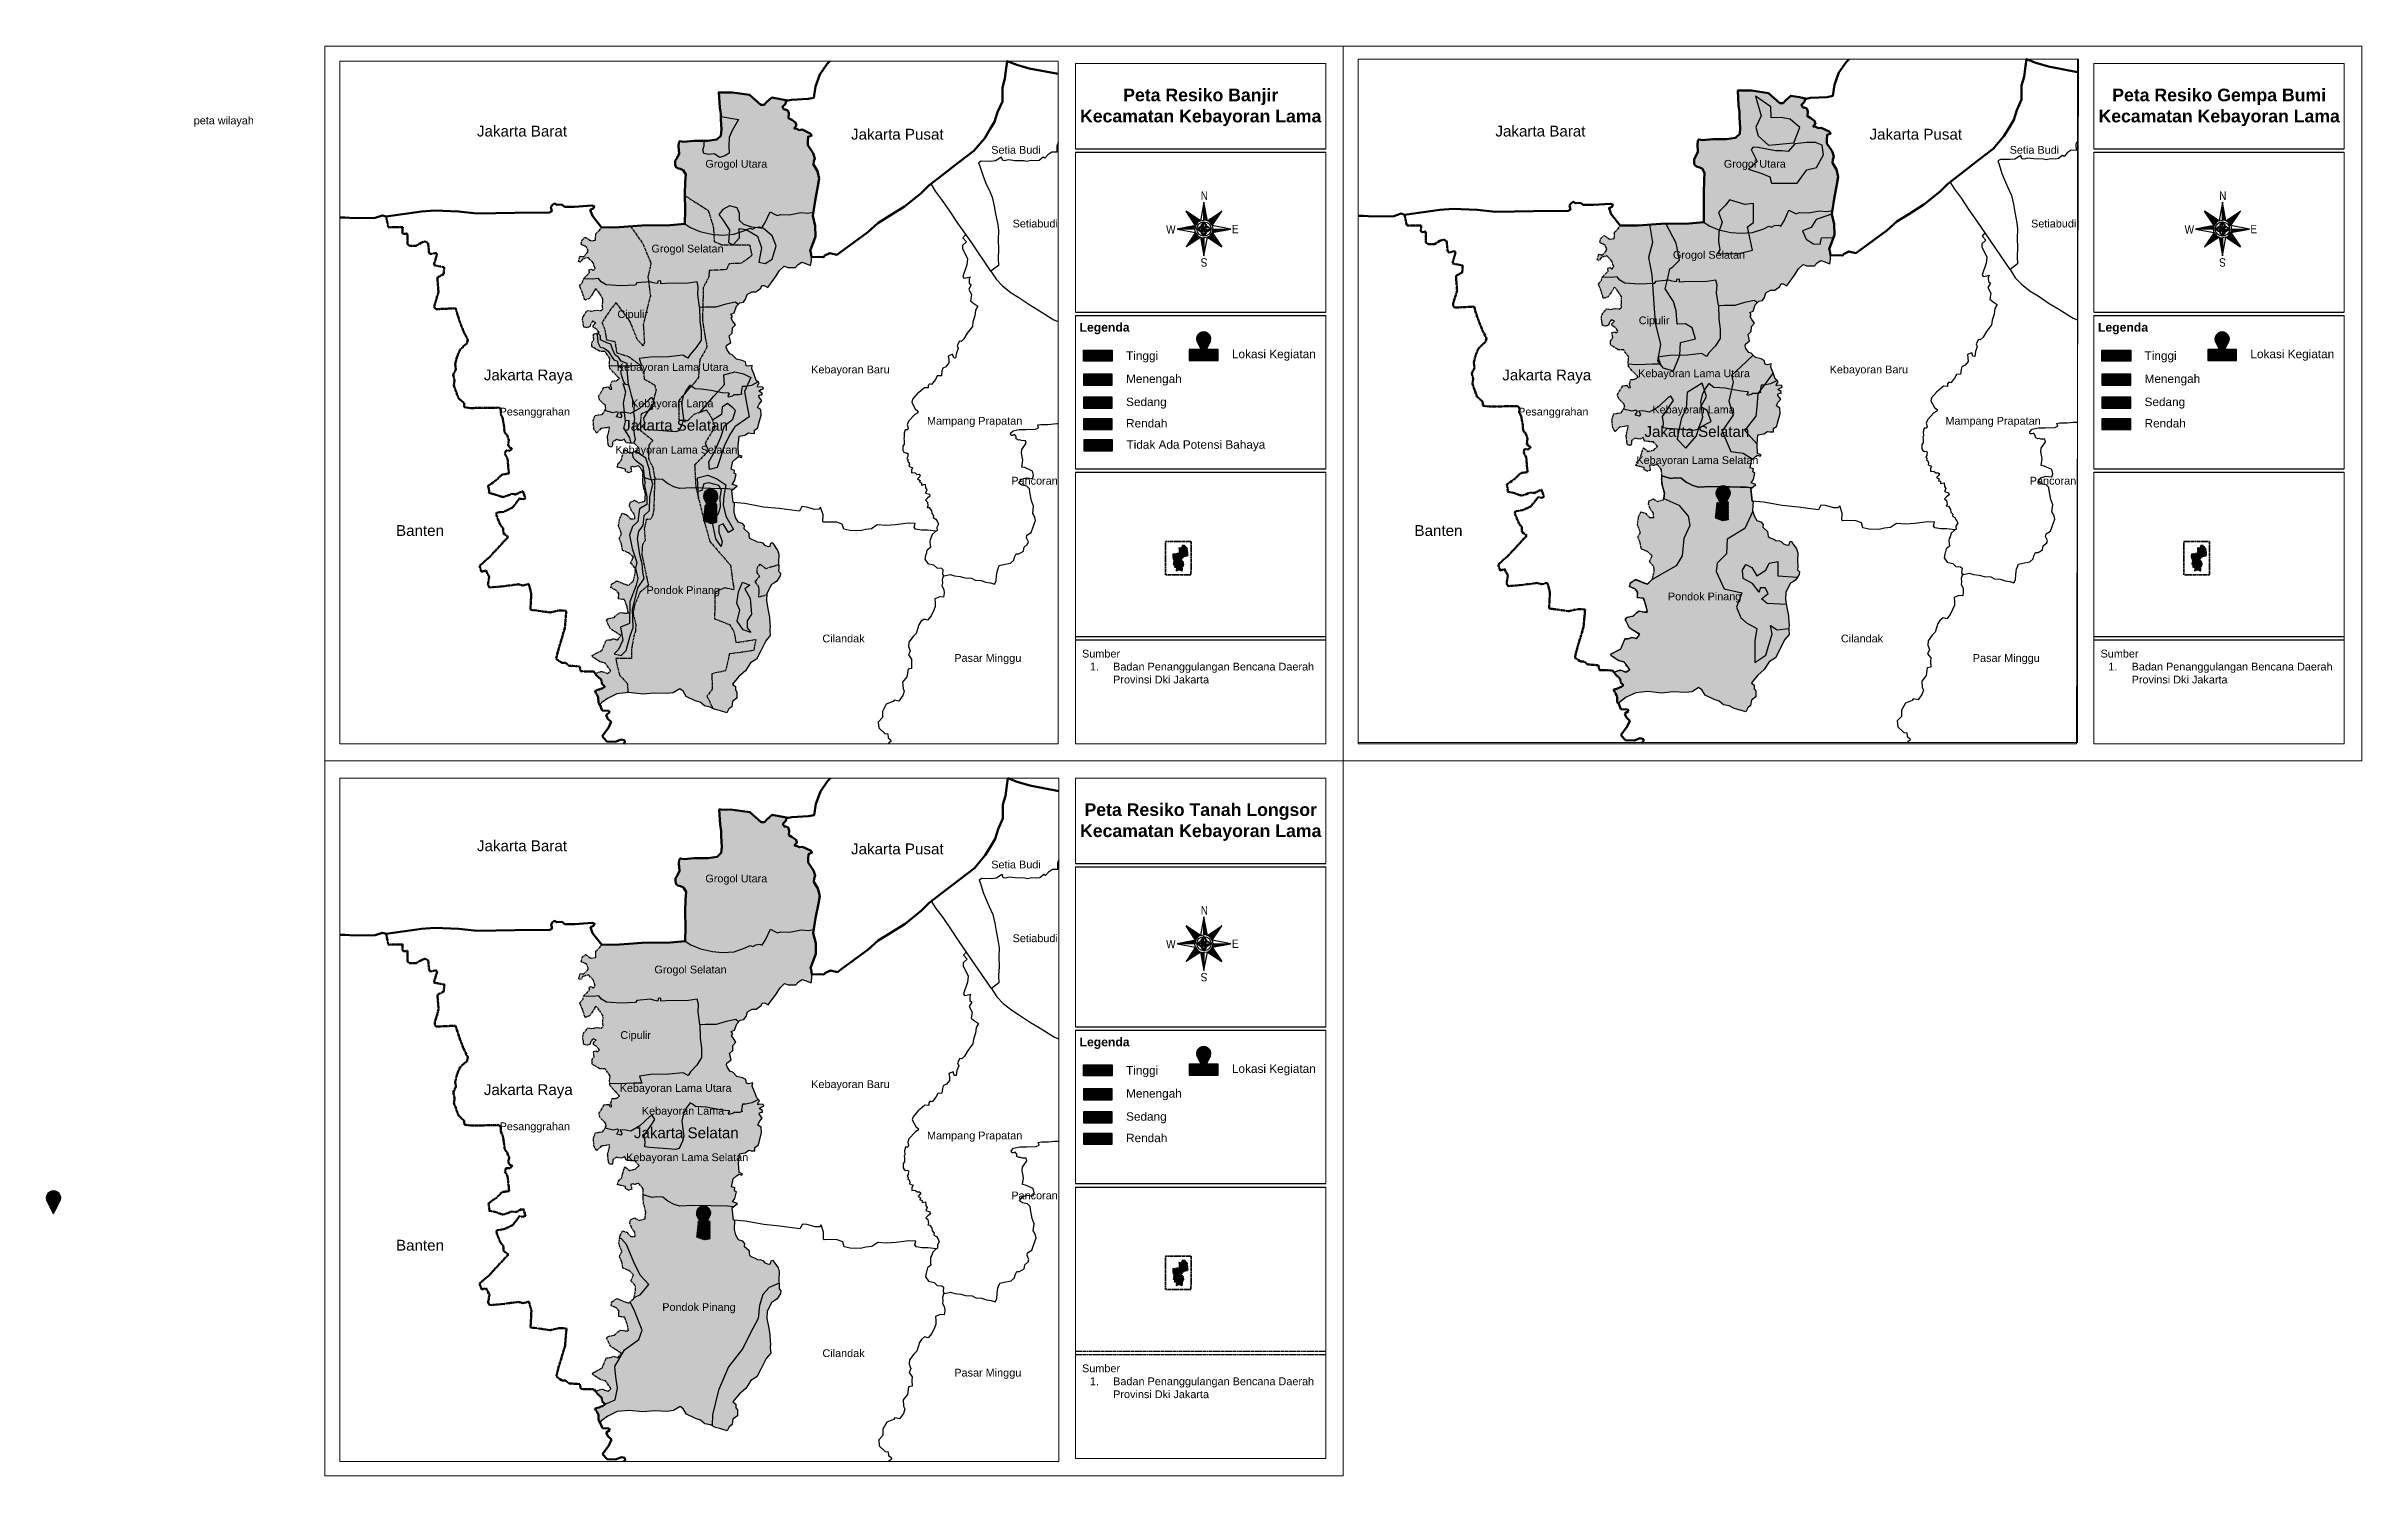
# Model space of a CAD drawing. Header units: millimetres. Extents: x 1190 to 1865, y 1371 to 1788.
import ezdxf

# ---------------------------------------------------------------- set-up
doc = ezdxf.new("R2010")
doc.units = ezdxf.units.MM
doc.header["$MEASUREMENT"] = 0
for name, pattern in [('ACAD_ISO14W100', [24, 12, -3, 0, -3, 0, -3, 0, -3]), ('PHANTOM2', [1.25, 0.625, -0.125, 0.125, -0.125, 0.125, -0.125]), ('PTS_EXT', [999999, 0, -999999])]:
    doc.linetypes.add(name, pattern=pattern)
doc.layers.add('A-TEXT-3', color=7, linetype='Continuous', lineweight=5)
doc.layers.add('Batas Luar', color=7, linetype='Continuous', lineweight=20)
for name, color, linetype in [('Batas Desa', 7, 'ACAD_ISO14W100'), ('Batas Wilayah', 7, 'PHANTOM2'), ('Bbatas Provinsi', 7, 'PHANTOM2')]:
    doc.layers.add(name, color=color, linetype=linetype)
doc.styles.add('PED', font='SASB____.pfb', dxfattribs={"width": 0.9, "height": 0.4})
doc.styles.get("Standard").update_dxf_attribs({"font": 'arial.ttf'})

msp = doc.modelspace()

# ---------------------------------------------------------------- texts
at = {"linetype": 'Continuous', "width": 0.85}
for s, rotation, p in [('N', 0, (1526.65, 1742.86)), ('N', 0, (1823.65, 1742.86)), ('S', 180, (1528.62, 1725.84)), ('S', 180, (1825.61, 1725.84)), ('N', 0, (1526.65, 1534.49)), ('S', 180, (1528.62, 1517.47))]:
    msp.add_text(s, height=2.46, rotation=rotation, dxfattribs=at).set_placement(p)
for s, p in [('W', (1516.57, 1733.01)), ('E', (1535.76, 1733.11)), ('W', (1813.57, 1733.01)), ('E', (1832.75, 1733.11)), ('W', (1516.57, 1524.65)), ('E', (1535.76, 1524.74))]:
    msp.add_text(s, height=2.46, dxfattribs=at).set_placement(p)
at = {"insert": (1233.01, 1767.13), "char_height": 2.2572, "width": 17.9629, "attachment_point": 1}
msp.add_mtext('peta wilayah', dxfattribs=at)
at = {"layer": 'A-TEXT-3', "color": 7, "linetype": 'Continuous', "style": 'PED'}
for p in [(1491.32, 1704.45), (1788.31, 1704.45), (1491.32, 1496.08)]:
    msp.add_text('Legenda', height=2.542, dxfattribs=at).set_placement(p)
at = {"layer": 'Batas Wilayah', "attachment_point": 1}
for s, width, gutter_width, insert, char_height in [('\\pxqc;{\\fArial|b1|i0|c0|p34;Peta Resiko Banjir Kecamatan Kebayoran Lama}', 73.0055, 18.43, (1490.15, 1775.28), 3.6851), ('\\pxqc;{\\fArial|b1|i0|c0|p34;Peta Resiko Gempa Bumi Kecamatan Kebayoran Lama}', 73.0055, 18.43, (1787.14, 1775.28), 3.6851), ('Jakarta Barat', 26.0552, 15.8, (1315.61, 1764.49), 3.16), ('Jakarta Pusat', 31.8044, 15.8, (1424.69, 1763.57), 3.16), ('Jakarta Barat', 26.0552, 15.8, (1612.6, 1764.49), 3.16), ('Jakarta Pusat', 31.8044, 15.8, (1721.68, 1763.57), 3.16), ('Setia Budi', 29.2693, 11.33, (1465.57, 1758.57), 2.266), ('Setia Budi', 29.2693, 11.33, (1762.56, 1758.57), 2.266), ('Grogol Utara', 18.6112, 11.29, (1382.21, 1754.5), 2.2572), ('Grogol Utara', 18.6112, 11.29, (1679.21, 1754.5), 2.2572), ('Setiabudi', 29.2693, 11.33, (1471.8, 1737.08), 2.266), ('Setiabudi', 29.2693, 11.33, (1768.79, 1737.08), 2.266), ('Grogol Selatan', 36.486, 11.29, (1366.5, 1729.78), 2.2572), ('Grogol Selatan', 36.486, 11.29, (1664.35, 1727.96), 2.2572), ('Cipulir', 18.6112, 11.29, (1356.56, 1710.68), 2.257), ('Cipulir', 18.6112, 11.29, (1654.4, 1708.86), 2.257), ('Kebayoran Lama Utara', 33.3015, 11.29, (1356.38, 1695.24), 2.2572), ('Jakarta Raya', 25.9574, 15.74, (1317.62, 1693.37), 3.1481), ('Kebayoran Baru', 33.4269, 11.33, (1413.06, 1694.54), 2.2657), ('Jakarta Raya', 25.9574, 15.74, (1614.61, 1693.37), 3.1481), ('Kebayoran Lama Utara', 33.3015, 11.29, (1654.22, 1693.42), 2.2572), ('Kebayoran Baru', 33.4269, 11.33, (1710.06, 1694.54), 2.2657), ('Pesanggrahan', 18.6112, 11.29, (1322.22, 1682.25), 2.2572), ('Kebayoran Lama', 33.3015, 11.29, (1360.54, 1684.67), 2.2572), ('Pesanggrahan', 18.6112, 11.29, (1619.22, 1682.25), 2.2572), ('Kebayoran Lama', 33.3015, 11.29, (1658.38, 1682.85), 2.2572), ('Jakarta Selatan', 36.6365, 15.74, (1358.22, 1678.72), 3.1481), ('Mampang Prapatan', 29.2693, 11.33, (1446.83, 1679.57), 2.2657), ('Jakarta Selatan', 36.6365, 15.74, (1656.06, 1676.9), 3.1481), ('Mampang Prapatan', 29.2693, 11.33, (1743.82, 1679.57), 2.2657), ('Kebayoran Lama Selatan', 40.0979, 11.29, (1355.97, 1671.14), 2.2572), ('Kebayoran Lama Selatan', 40.0979, 11.29, (1653.71, 1668.1), 2.2572), ('Pancoran', 18.6813, 11.33, (1471.42, 1662.11), 2.266), ('Pancoran', 18.6813, 11.33, (1768.41, 1662.11), 2.266), ('Banten', 26.0552, 15.8, (1292, 1648.03), 3.16), ('Banten', 26.0552, 15.8, (1589, 1648.03), 3.16), ('Pondok Pinang', 30.265, 11.29, (1365.06, 1630.21), 2.2572), ('Pondok Pinang', 30.265, 11.29, (1662.9, 1628.38), 2.2572), ('Cilandak', 18.6813, 11.33, (1416.34, 1616.11), 2.266), ('Cilandak', 18.6813, 11.33, (1713.34, 1616.11), 2.266), ('Pasar Minggu', 28.5905, 11.33, (1454.8, 1610.43), 2.2657), ('Sumber\\P\\pxi-3,l4,t4;1.^IBadan Penanggulangan Bencana Daerah Provinsi Dki Jakarta', 70.0277, 11.33, (1492.05, 1611.69), 2.2661), ('Pasar Minggu', 28.5905, 11.33, (1751.8, 1610.43), 2.2657), ('Sumber\\P\\pxi-3,l4,t4;1.^IBadan Penanggulangan Bencana Daerah Provinsi Dki Jakarta', 70.0277, 11.33, (1789.05, 1611.69), 2.2661), ('\\pxqc;{\\fArial|b1|i0|c0|p34;Peta Resiko Tanah Longsor Kecamatan Kebayoran Lama}', 73.0055, 18.43, (1490.15, 1566.91), 3.6851), ('Jakarta Barat', 26.0552, 15.8, (1315.61, 1556.12), 3.16), ('Jakarta Pusat', 31.8044, 15.8, (1424.69, 1555.21), 3.16), ('Grogol Utara', 18.6112, 11.29, (1382.21, 1546.13), 2.2572), ('Setia Budi', 29.2693, 11.33, (1465.57, 1550.21), 2.266), ('Setiabudi', 29.2693, 11.33, (1471.8, 1528.71), 2.266), ('Grogol Selatan', 36.486, 11.29, (1367.35, 1519.59), 2.2572), ('Cipulir', 18.6112, 11.29, (1357.41, 1500.49), 2.257), ('Kebayoran Baru', 33.4269, 11.33, (1413.06, 1486.17), 2.2657), ('Tinggi', 24.7524, 12.3, (1504.89, 1490.3), 2.459), ('Lokasi Kegiatan', 24.7524, 12.3, (1535.76, 1490.79), 2.4593), ('Jakarta Raya', 25.9574, 15.74, (1317.62, 1485.01), 3.1481), ('Kebayoran Lama Utara', 33.3015, 11.29, (1357.23, 1485.05), 2.2572), ('Menengah', 24.7524, 12.3, (1504.89, 1483.57), 2.459), ('Pesanggrahan', 18.6112, 11.29, (1322.22, 1473.88), 2.2572), ('Jakarta Selatan', 36.6365, 15.74, (1361.37, 1472.44), 3.1481), ('Kebayoran Lama', 33.3015, 11.29, (1363.69, 1478.39), 2.2572), ('Sedang', 24.7524, 12.3, (1504.89, 1476.84), 2.459), ('Mampang Prapatan', 29.2693, 11.33, (1446.83, 1471.21), 2.2657), ('Rendah', 24.7524, 12.3, (1504.89, 1470.59), 2.459), ('Kebayoran Lama Selatan', 40.0979, 11.29, (1359.12, 1464.86), 2.2572), ('Pancoran', 18.6813, 11.33, (1471.42, 1453.74), 2.266), ('Banten', 26.0552, 15.8, (1292, 1439.66), 3.16), ('Pondok Pinang', 30.265, 11.29, (1369.64, 1421.17), 2.2572), ('Cilandak', 18.6813, 11.33, (1416.34, 1407.74), 2.266), ('Pasar Minggu', 28.5905, 11.33, (1454.8, 1402.07), 2.2657), ('Sumber\\P\\pxi-3,l4,t4;1.^IBadan Penanggulangan Bencana Daerah Provinsi Dki Jakarta', 70.0277, 11.33, (1492.05, 1403.32), 2.2661)]:
    msp.add_mtext_dynamic_manual_height_columns(s, width=width, gutter_width=gutter_width, heights=[0], dxfattribs=dict(at, insert=insert, char_height=char_height))
at = {"layer": 'Batas Wilayah', "linetype": 'ByBlock', "attachment_point": 1}
for s, width, insert, char_height in [('Tinggi', 24.7524, (1504.89, 1698.66), 2.459), ('Lokasi Kegiatan', 24.7524, (1535.76, 1699.15), 2.4593), ('Tinggi', 24.7524, (1801.89, 1698.66), 2.459), ('Lokasi Kegiatan', 24.7524, (1832.75, 1699.16), 2.4593), ('Menengah', 24.7524, (1504.89, 1691.93), 2.459), ('Menengah', 24.7524, (1801.89, 1691.93), 2.459), ('Sedang', 24.7524, (1504.89, 1685.2), 2.459), ('Sedang', 24.7524, (1801.89, 1685.2), 2.459), ('Rendah', 24.7524, (1504.89, 1678.96), 2.459), ('Rendah', 24.7524, (1801.89, 1678.96), 2.459), ('Tidak Ada Potensi Bahaya', 43.3543, (1505.01, 1672.75), 2.4593)]:
    msp.add_mtext_dynamic_manual_height_columns(s, width=width, gutter_width=12.3, heights=[0], dxfattribs=dict(at, insert=insert, char_height=char_height))

# ---------------------------------------------------------------- hatches: boundary and pattern name
at = {"true_color": 0xeef113}
h = msp.add_hatch(color=2, dxfattribs=at)
h.dxf.hatch_style = 1
h.paths.add_polyline_path([(1701.01, 1722.74), (1702.34, 1724), (1703.38, 1723.64), (1705.64, 1723.6), (1706.41, 1724.47), (1707.47, 1725.2), (1708.34, 1724.9), (1710.07, 1724.24), (1710.3, 1725.57), (1710.31, 1726.67), (1710.09, 1728.01), (1710.15, 1728.14), (1709.88, 1728.51), (1711.14, 1731.86), (1707.66, 1731.82), (1707.25, 1729.93), (1705.36, 1730.07), (1703.19, 1731.42), (1702.11, 1733.85), (1704.68, 1734.8), (1706.17, 1737.1), (1710.7, 1738.74), (1710.86, 1739.79), (1709.25, 1739.48), (1707.19, 1739.64), (1703.76, 1739.04), (1701.28, 1739.13), (1700.28, 1738.77), (1699.53, 1739.17), (1698.2, 1739.84), (1696.79, 1736.71), (1695.79, 1735.23), (1695.15, 1735.49), (1694, 1735.34), (1693.07, 1734.85), (1692.33, 1735.14), (1690.85, 1734.45), (1687.59, 1733.3), (1686.51, 1733.24), (1687.6, 1728.16), (1683.15, 1727.08), (1677.34, 1727.22), (1678.01, 1728.3), (1677.61, 1730.72), (1677.74, 1733.56), (1677.91, 1734.07), (1677.76, 1734.1), (1674.97, 1735.32), (1673.34, 1736.38), (1669.07, 1735.98), (1662.32, 1735.92), (1665.32, 1730.26), (1666.27, 1725.23), (1664.36, 1723.32), (1663.41, 1722.78), (1663, 1720.46), (1662.71, 1719.38), (1663.19, 1719.42), (1664.08, 1719.19), (1665.35, 1718.92), (1665.44, 1719.62), (1666.28, 1719.71), (1666.28, 1718.83), (1667.68, 1718.94), (1674.26, 1719.05), (1676.88, 1719.42), (1677.21, 1717.97), (1677.09, 1715.75), (1677.65, 1712.03), (1678.16, 1711.94), (1679.28, 1712.07), (1680.7, 1712.07), (1682.41, 1712.07), (1685.27, 1712.92), (1688.11, 1713.49), (1688.9, 1712.82), (1689.42, 1713.33), (1690.48, 1713.53), (1691.08, 1714.43), (1691.48, 1715.73), (1692.85, 1716.56), (1694.05, 1716.5), (1695.55, 1717.6), (1695.78, 1718.33), (1696.51, 1718.4), (1697.55, 1717.83), (1699.81, 1720.86)])
h.paths.add_polyline_path([(1711.37, 1743.12), (1712.19, 1747.38), (1712.59, 1749.62), (1712.06, 1751.75), (1710.86, 1753.67), (1710.95, 1754.66), (1711.29, 1755.49), (1710.77, 1757.03), (1709.25, 1759.32), (1709.22, 1760.43), (1709.32, 1761.78), (1710.36, 1762.18), (1709.93, 1762.77), (1707.56, 1763.87), (1706.7, 1763.75), (1706.05, 1764.12), (1705.28, 1764.24), (1705.4, 1764.52), (1705.92, 1765.07), (1705.68, 1765.94), (1704.57, 1766.69), (1703.58, 1767.25), (1703.67, 1768.63), (1703.39, 1769.49), (1702.69, 1769.77), (1702.25, 1769.77), (1701.82, 1770.54), (1702.69, 1771.43), (1702.9, 1772.23), (1703.44, 1772.35), (1701.25, 1772.76), (1698.72, 1773.23), (1697.2, 1771.85), (1696.47, 1771.09), (1695.5, 1771.07), (1692.23, 1774), (1687.23, 1774.71), (1683.72, 1774.73), (1683.24, 1774.73), (1683.52, 1770.38), (1683.79, 1768.47), (1683.81, 1766.9), (1684, 1763.87), (1683.88, 1762.1), (1682.65, 1760.98), (1679.94, 1760.56), (1675.98, 1760.56), (1673.02, 1760.29), (1671.87, 1760.49), (1671.61, 1760.07), (1671.52, 1759.02), (1671.64, 1756.86), (1671.08, 1755.63), (1670.52, 1754.72), (1670.52, 1753.73), (1670.69, 1753.03), (1671.19, 1752.57), (1671.93, 1752.4), (1672.88, 1752.01), (1673.58, 1750.78), (1673.47, 1748.57), (1673.34, 1744.89), (1673.41, 1740.5), (1673.34, 1736.38), (1674.97, 1735.32), (1677.76, 1734.1), (1677.91, 1734.07), (1678.69, 1736.39), (1677.61, 1739.22), (1678.15, 1739.76), (1679.77, 1741.38), (1680.85, 1742.87), (1685.31, 1741.52), (1687.87, 1741.79), (1687.87, 1739.63), (1687.87, 1736.26), (1686.12, 1735.04), (1686.51, 1733.24), (1687.59, 1733.3), (1690.85, 1734.45), (1692.33, 1735.14), (1693.07, 1734.85), (1694, 1735.34), (1695.15, 1735.49), (1695.79, 1735.23), (1696.79, 1736.71), (1698.2, 1739.84), (1699.53, 1739.17), (1700.28, 1738.77), (1701.28, 1739.13), (1703.76, 1739.04), (1707.19, 1739.64), (1709.25, 1739.48), (1710.86, 1739.79)])
h.paths.add_polyline_path([(1693.15, 1747.73), (1692.61, 1749.62), (1690.31, 1750.56), (1686.39, 1751.78), (1688.96, 1754.07), (1687.2, 1757.58), (1687.74, 1758.25), (1689.23, 1758.12), (1694.23, 1757.18), (1696.12, 1757.18), (1698.01, 1756.91), (1699.9, 1759.2), (1703.41, 1759.6), (1705.98, 1759.6), (1707.87, 1758.79), (1708.27, 1755.96), (1706.25, 1752.32), (1703.41, 1751.64), (1700.57, 1747.73)], flags=16)
h.paths.add_polyline_path([(1692.2, 1758.81), (1689.23, 1761.51), (1688.55, 1764.07), (1690.04, 1767.31), (1688.42, 1773.11), (1692.88, 1770.01), (1693.01, 1766.77), (1695.85, 1766.91), (1698.55, 1766.37), (1701.39, 1763.94), (1699.63, 1759.49)], flags=16)
h.paths.add_polyline_path([(1687.39, 1708), (1686.89, 1708.85), (1687.22, 1709.35), (1686.76, 1709.99), (1687.76, 1710.43), (1688.38, 1712.3), (1688.9, 1712.82), (1688.11, 1713.49), (1685.27, 1712.92), (1682.41, 1712.07), (1680.7, 1712.07), (1679.28, 1712.07), (1678.16, 1711.94), (1677.65, 1712.03), (1677.75, 1708.09), (1678.12, 1705.16), (1678.1, 1702.4), (1676.69, 1700.25), (1674.86, 1698.23), (1674.23, 1697.15), (1672.72, 1698.02), (1668.59, 1697.6), (1666.38, 1697.53), (1664.5, 1692.98), (1661.37, 1693.93), (1660.6, 1694.98), (1658.28, 1694.92), (1656.24, 1694.86), (1653.76, 1694.79), (1651.35, 1694.91), (1651.41, 1694.21), (1654.22, 1691.19), (1653.28, 1690.55), (1652.06, 1690.49), (1651.65, 1689.21), (1652, 1688.16), (1651.47, 1688.1), (1651, 1688.8), (1649.72, 1688.63), (1648.14, 1686), (1648.55, 1684.84), (1650.13, 1683.32), (1650.3, 1682.45), (1649.96, 1681.88), (1652.35, 1681.24), (1653.47, 1681.53), (1654, 1681.27), (1653.38, 1680.05), (1654.54, 1679.79), (1654.89, 1680.31), (1654.37, 1681.31), (1656.02, 1681.29), (1657.45, 1680.99), (1660.13, 1682.51), (1662.99, 1685.23), (1663.73, 1685.66), (1664.49, 1684.37), (1663.6, 1683.03), (1662.35, 1681.16), (1661.36, 1679.69), (1661.65, 1677.86), (1661.54, 1676.35), (1662.9, 1676.24), (1666.11, 1675.99), (1666.14, 1676.16), (1666.83, 1679.33), (1668.21, 1681.96), (1668.49, 1686.65), (1672.91, 1689.41), (1673.55, 1687.44), (1673.64, 1687.64), (1674.83, 1689.27), (1675.44, 1688.83), (1676.33, 1688.18), (1678.03, 1688.07), (1679.58, 1687.96), (1680.99, 1687.69), (1681.42, 1687.6), (1681.9, 1689.67), (1681.4, 1691.62), (1684.15, 1694.17), (1687.8, 1697.54), (1687.19, 1698.18), (1686.5, 1698.39), (1685.65, 1699.55), (1685.39, 1700.3), (1685.49, 1700.83), (1686.71, 1701.73), (1686.29, 1703.63), (1687.2, 1704.48), (1687.29, 1705.97), (1688.12, 1706.89)])
h = msp.add_hatch(color=3)
h.dxf.hatch_style = 1
h.paths.add_polyline_path([(1708.27, 1755.96), (1707.87, 1758.79), (1705.98, 1759.6), (1703.41, 1759.6), (1699.9, 1759.2), (1698.01, 1756.91), (1696.12, 1757.18), (1694.23, 1757.18), (1689.23, 1758.12), (1687.74, 1758.25), (1687.2, 1757.58), (1688.96, 1754.07), (1686.39, 1751.78), (1690.31, 1750.56), (1692.61, 1749.62), (1693.15, 1747.73), (1700.57, 1747.73), (1703.41, 1751.64), (1706.25, 1752.32)])
h.paths.add_polyline_path([(1701.39, 1763.94), (1698.55, 1766.37), (1695.85, 1766.91), (1693.01, 1766.77), (1692.88, 1770.01), (1688.42, 1773.11), (1690.04, 1767.31), (1688.55, 1764.07), (1689.23, 1761.51), (1692.2, 1758.81), (1699.63, 1759.49)])
at = {"true_color": 0xc7c8ca}
h = msp.add_hatch(color=9, dxfattribs=at)
h.dxf.hatch_style = 1
h.paths.add_polyline_path([(1380.53, 1711.56), (1379.98, 1715.27), (1380.09, 1717.49), (1379.77, 1718.93), (1377.15, 1718.57), (1370.58, 1718.46), (1369.18, 1718.34), (1369.18, 1719.23), (1368.34, 1719.14), (1368.25, 1718.43), (1366.98, 1718.71), (1366.1, 1718.93), (1365.66, 1718.9), (1366.16, 1714.91), (1365.3, 1711.53), (1364.09, 1706.4), (1364.43, 1701.37), (1364.09, 1700.33), (1362.35, 1702.15), (1360.36, 1707.18), (1356.2, 1712.89), (1354.64, 1710.99), (1352.04, 1707.09), (1352.9, 1705.01), (1353.34, 1702.07), (1355.85, 1701.55), (1356.37, 1698.26), (1359.75, 1697.22), (1361.83, 1695.75), (1363.24, 1694.58), (1363.27, 1694.52), (1363.59, 1694.53), (1362.9, 1696.57), (1366.23, 1696.98), (1371.49, 1697.14), (1375.6, 1697.56), (1377.12, 1696.69), (1377.74, 1697.78), (1379.57, 1699.79), (1380.98, 1701.94), (1381.01, 1704.7), (1380.63, 1707.62)])
h.paths.add_polyline_path([(1380.17, 1691.09), (1380.55, 1696.17), (1382.67, 1699.87), (1381.35, 1707.67), (1381.45, 1711.52), (1381.04, 1711.47), (1380.53, 1711.56), (1380.63, 1707.62), (1381.01, 1704.7), (1380.98, 1701.94), (1379.57, 1699.79), (1377.74, 1697.78), (1377.12, 1696.69), (1375.6, 1697.56), (1371.49, 1697.14), (1366.23, 1696.98), (1362.9, 1696.57), (1363.59, 1694.53), (1363.27, 1694.52), (1364.17, 1692.73), (1364.38, 1690.56), (1367.37, 1688.94), (1367.86, 1687.47), (1367.26, 1685.3), (1367.11, 1684.4), (1367.38, 1683.92), (1366.9, 1683.2), (1366.67, 1681.86), (1365.72, 1681.44), (1365.25, 1680.73), (1364.26, 1679.25), (1364.56, 1677.43), (1364.44, 1675.92), (1365.8, 1675.81), (1369.78, 1675.5), (1373.37, 1675.22), (1374.5, 1675.47), (1375.41, 1677.58), (1375.72, 1678.63), (1374.45, 1678.71), (1374.45, 1684.34), (1376, 1686.1), (1376.53, 1687.19), (1377.71, 1688.82), (1378.14, 1688.52), (1379.01, 1689.51)])
h.paths.add_polyline_path([(1389.16, 1724.23), (1392.73, 1724.37), (1395.77, 1726.61), (1395.11, 1729.78), (1390.32, 1729.78), (1390.27, 1729.73), (1390.18, 1729.78), (1386.91, 1729.78), (1384.79, 1730.71), (1384.66, 1732.83), (1384.14, 1732.87), (1380.64, 1733.6), (1377.86, 1734.82), (1376.22, 1735.88), (1371.97, 1735.47), (1366.06, 1735.42), (1363.99, 1735.41), (1362.6, 1735.32), (1361.09, 1735.19), (1360.39, 1735.14), (1363.99, 1730.06), (1366.34, 1724.34), (1365.47, 1720.45), (1365.66, 1718.9), (1366.1, 1718.93), (1366.98, 1718.71), (1368.25, 1718.43), (1368.34, 1719.14), (1369.18, 1719.23), (1369.18, 1718.34), (1370.58, 1718.46), (1377.15, 1718.57), (1379.77, 1718.93), (1380.09, 1717.49), (1379.98, 1715.27), (1380.53, 1711.56), (1381.04, 1711.47), (1381.45, 1711.52), (1381.61, 1717.36), (1383.2, 1720.4), (1383.33, 1722.25), (1388.36, 1722.52)])
h.paths.add_polyline_path([(1383.07, 1739.76), (1376.9, 1743.69), (1376.24, 1743.97), (1376.3, 1739.99), (1376.22, 1735.88), (1377.86, 1734.82), (1380.64, 1733.6), (1384.14, 1732.87), (1384.66, 1732.83), (1384.52, 1735.07)])
h.paths.add_polyline_path([(1383.07, 1669.6), (1382.16, 1672), (1384.98, 1676.72), (1383.98, 1679.37), (1382.49, 1681.61), (1378.93, 1680.37), (1377.1, 1678.55), (1375.72, 1678.63), (1375.41, 1677.58), (1374.5, 1675.47), (1373.37, 1675.22), (1369.78, 1675.5), (1365.8, 1675.81), (1364.44, 1675.92), (1364.56, 1677.43), (1364.26, 1679.25), (1365.25, 1680.73), (1365.72, 1681.44), (1365.09, 1681.15), (1363.46, 1680.39), (1363.25, 1678.06), (1362.21, 1676.49), (1366.89, 1672.82), (1365.7, 1671.36), (1365.59, 1667.51), (1366.84, 1664.96), (1367.43, 1661.86), (1367.42, 1661.31), (1367.87, 1661.4), (1369.68, 1661.3), (1371.14, 1660.14), (1373.05, 1659.16), (1374.67, 1658.66), (1378.32, 1658.86), (1379.49, 1658.84), (1379.41, 1659.13), (1379.08, 1665.59), (1380.42, 1666.95)])
h.paths.add_polyline_path([(1383.49, 1643.28), (1381.88, 1649.23), (1381.62, 1649.32), (1381.68, 1649.94), (1381.57, 1650.35), (1379.49, 1658.84), (1378.32, 1658.86), (1374.67, 1658.66), (1373.05, 1659.16), (1371.14, 1660.14), (1369.68, 1661.3), (1367.87, 1661.4), (1367.42, 1661.31), (1367.17, 1652.71), (1366.91, 1651.14), (1366.3, 1649.74), (1364.99, 1649.65), (1364.37, 1646.86), (1364.64, 1643.63), (1363.85, 1642.32), (1363.68, 1639.43), (1365.58, 1630.54), (1363.2, 1628.44), (1361.52, 1624.67), (1361.11, 1622.3), (1361.94, 1618.95), (1361.8, 1617.13), (1361.24, 1615.17), (1360.69, 1611.96), (1360.69, 1609.17), (1356.07, 1609.17), (1356.35, 1607.63), (1357.19, 1604.28), (1359.43, 1601.91), (1359.57, 1600.09), (1359.67, 1599.18), (1359.91, 1599.2), (1363.94, 1598.72), (1367.35, 1599.06), (1370.9, 1598.9), (1372.84, 1599.11), (1374.72, 1600.29), (1375.69, 1599.65), (1376.65, 1598.09), (1379.23, 1596.8), (1380.68, 1596.38), (1381.97, 1595.3), (1383.64, 1594.98), (1384.37, 1594.6), (1382.66, 1598.17), (1384.23, 1600.24), (1384.07, 1604.71), (1388.13, 1605.54), (1389.21, 1610.46), (1396.26, 1611.45), (1396.92, 1614.68), (1391.12, 1613.77), (1390.54, 1617), (1389.21, 1619.07), (1384.9, 1620.73), (1384.98, 1628.43), (1387.8, 1629.75), (1390.54, 1629.17), (1389.54, 1636.32)])
h = msp.add_hatch(color=3)
h.dxf.hatch_style = 1
h.paths.add_polyline_path([(1687.87, 1739.63), (1687.87, 1741.79), (1685.31, 1741.52), (1680.85, 1742.87), (1679.77, 1741.38), (1678.15, 1739.76), (1677.61, 1739.22), (1678.69, 1736.39), (1677.91, 1734.07), (1681.26, 1733.37), (1684.27, 1733.1), (1686.51, 1733.24), (1686.12, 1735.04), (1687.87, 1736.26)])
at = {"true_color": 0xeb5a00}
h = msp.add_hatch(color=32, dxfattribs=at)
h.dxf.hatch_style = 1
h.paths.add_polyline_path([(1392.2, 1738.91), (1391.46, 1740.54), (1389.24, 1741.13), (1387.31, 1740.09), (1386.13, 1738.61), (1387.31, 1736.99), (1389.24, 1734.03), (1389.13, 1732.72), (1390.47, 1732.81), (1392.11, 1733.39), (1392.05, 1734.47), (1394.18, 1734.17), (1395.2, 1734.64), (1395.93, 1734.35), (1396.76, 1734.78), (1395.75, 1734.91), (1393.38, 1735.65), (1392.2, 1736.84)])
h.paths.add_polyline_path([(1401.68, 1732.4), (1399.16, 1734.47), (1396.76, 1734.78), (1395.93, 1734.35), (1395.2, 1734.64), (1394.16, 1734.16), (1397.38, 1732.25), (1398.57, 1728.85), (1397.83, 1724.7), (1399.61, 1724.26), (1401.68, 1725.59), (1402.87, 1729.44)])
h.paths.add_polyline_path([(1392.11, 1733.39), (1390.47, 1732.81), (1389.13, 1732.72), (1388.94, 1730.47), (1390.18, 1729.78), (1390.32, 1729.78), (1392.2, 1731.81)])
at = {"true_color": 0xeef113}
h = msp.add_hatch(color=2, dxfattribs=at)
h.dxf.hatch_style = 1
h.paths.add_polyline_path([(1657.28, 1726.07), (1658.37, 1730.42), (1657.49, 1735.64), (1654.17, 1735.37), (1648.98, 1735.34), (1648.38, 1734.42), (1647.32, 1733.43), (1647.26, 1731.62), (1645.92, 1731.38), (1644.22, 1732.49), (1643.28, 1731.5), (1643.05, 1730.39), (1644.16, 1729.86), (1644.63, 1729.57), (1645.13, 1728.41), (1644.83, 1727.86), (1643.66, 1726.73), (1642.86, 1726.99), (1642.6, 1726.51), (1642.31, 1725.38), (1642.82, 1725.16), (1643.41, 1726.03), (1645.13, 1726.58), (1646.56, 1724.97), (1647.11, 1723.29), (1646.52, 1722.7), (1646.04, 1723.14), (1645.35, 1722.92), (1645.49, 1722.08), (1643.75, 1720.35), (1646.47, 1720.24), (1648.12, 1720.44), (1648.89, 1719.45), (1650.37, 1718.61), (1654.6, 1718.31), (1658.41, 1718.45), (1658.23, 1721.04)])
h.paths.add_polyline_path([(1658.41, 1718.45), (1654.6, 1718.31), (1650.37, 1718.61), (1648.89, 1719.45), (1648.12, 1720.44), (1646.47, 1720.24), (1643.75, 1720.35), (1643.49, 1719.36), (1642.61, 1718.26), (1643.49, 1716.14), (1644.15, 1714.1), (1645.47, 1714.57), (1646.35, 1715.85), (1647.12, 1717.17), (1647.41, 1717.35), (1648.4, 1716.11), (1649.42, 1714.46), (1649.28, 1711.98), (1649.49, 1711.54), (1648.69, 1710.99), (1647.74, 1711.21), (1646.97, 1711.06), (1645.98, 1710.92), (1644.92, 1711.06), (1643.62, 1709.35), (1643.49, 1708.31), (1643.81, 1706.25), (1644.8, 1706.03), (1645.64, 1706.38), (1645.81, 1707.06), (1646.4, 1707.94), (1647.35, 1707.52), (1646.57, 1706.73), (1646.59, 1706.23), (1647.56, 1705.64), (1648.32, 1704.65), (1647.73, 1704.07), (1647.38, 1704.42), (1646.68, 1704.18), (1646.62, 1703.83), (1646.8, 1702.67), (1646.15, 1701.68), (1646.21, 1700.51), (1648.43, 1699.17), (1650.01, 1699.11), (1651.47, 1697.07), (1651.29, 1695.61), (1651.35, 1694.91), (1653.76, 1694.79), (1656.24, 1694.86), (1658.28, 1694.92), (1660.6, 1694.98), (1659.87, 1695.97), (1660.03, 1696.92), (1660, 1697.02), (1660.05, 1697.03), (1660.69, 1700.73), (1659.19, 1706.99)])
h.paths.add_polyline_path([(1677.09, 1715.75), (1677.21, 1717.97), (1676.88, 1719.42), (1674.26, 1719.05), (1667.68, 1718.94), (1666.28, 1718.83), (1666.28, 1719.71), (1665.44, 1719.62), (1665.35, 1718.92), (1664.08, 1719.19), (1663.19, 1719.42), (1662.71, 1719.38), (1662.05, 1716.93), (1664.5, 1713.25), (1665.32, 1710.53), (1665.59, 1706.59), (1668.04, 1706.72), (1669.95, 1705.5), (1670.9, 1702.37), (1666.54, 1701.28), (1666.41, 1697.53), (1668.59, 1697.6), (1672.72, 1698.02), (1674.23, 1697.15), (1674.86, 1698.23), (1676.69, 1700.25), (1678.1, 1702.4), (1678.12, 1705.16), (1677.75, 1708.09), (1677.65, 1712.03)])
h = msp.add_hatch(color=3)
h.dxf.hatch_style = 1
h.paths.add_polyline_path([(1670.9, 1702.37), (1669.95, 1705.5), (1668.04, 1706.72), (1665.59, 1706.59), (1665.32, 1710.53), (1664.5, 1713.25), (1662.05, 1716.93), (1662.71, 1719.38), (1659.27, 1719.1), (1658.89, 1718.46), (1658.41, 1718.45), (1659.19, 1706.99), (1660.69, 1700.73), (1660.05, 1697.03), (1663.33, 1697.44), (1666.38, 1697.53), (1666.41, 1697.61), (1666.54, 1701.28)])
h.paths.add_polyline_path([(1666.38, 1697.53), (1663.33, 1697.44), (1660.05, 1697.03), (1660.03, 1696.92), (1660.69, 1694.99), (1660.6, 1694.98), (1661.37, 1693.93), (1664.5, 1692.98)])
h.paths.add_polyline_path([(1660.03, 1696.92), (1659.87, 1695.97), (1660.6, 1694.98), (1660.69, 1694.99)])
h.paths.add_polyline_path([(1665.32, 1730.26), (1662.32, 1735.92), (1660.8, 1735.91), (1657.49, 1735.64), (1658.37, 1730.42), (1657.28, 1726.07), (1658.23, 1721.04), (1658.41, 1718.45), (1658.89, 1718.46), (1659.27, 1719.1), (1662.71, 1719.38), (1663, 1720.46), (1663.41, 1722.78), (1664.36, 1723.32), (1666.27, 1725.23)])
h.paths.add_polyline_path([(1686.51, 1733.24), (1684.27, 1733.1), (1681.26, 1733.37), (1677.91, 1734.07), (1677.74, 1733.56), (1677.61, 1730.72), (1678.01, 1728.3), (1677.34, 1727.22), (1683.15, 1727.08), (1687.6, 1728.16)])
h = msp.add_hatch(color=3)
h.dxf.hatch_style = 1
h.paths.add_polyline_path([(1711.41, 1735.78), (1710.7, 1738.73), (1706.17, 1737.1), (1704.68, 1734.8), (1702.11, 1733.85), (1703.19, 1731.42), (1705.36, 1730.07), (1707.25, 1729.93), (1707.66, 1731.82), (1711.14, 1731.86), (1711.44, 1732.63)])
at = {"true_color": 0xeb5a00}
h = msp.add_hatch(color=32, dxfattribs=at)
h.dxf.hatch_style = 1
h.paths.add_polyline_path([(1359.37, 1693.3), (1359.37, 1694.41), (1359.14, 1694.4), (1357.11, 1694.34), (1357.98, 1693.94), (1357.45, 1692.62), (1357.94, 1690.95), (1358.36, 1689.8), (1358.83, 1689.23), (1358.58, 1689.19), (1359.83, 1688.96)])
h.paths.add_polyline_path([(1356.92, 1697.01), (1355.94, 1697.54), (1355.12, 1699.33), (1354.63, 1700.76), (1353.45, 1701.21), (1351.61, 1702.06), (1351.61, 1703.21), (1350.94, 1703.89), (1350.65, 1703.6), (1350.86, 1701.35), (1351.16, 1700.72), (1351.55, 1699.95), (1352.38, 1699.7), (1352.96, 1699.41), (1353.9, 1698.74), (1355.56, 1696.23), (1356.63, 1695.82), (1356.67, 1694.55), (1357.11, 1694.34), (1359.14, 1694.4), (1359.37, 1694.41), (1359.37, 1695.13), (1357.61, 1695.87)])
h = msp.add_hatch(color=1)
h.dxf.hatch_style = 1
h.paths.add_polyline_path([(1529.56, 1701.74, 1.282095), (1525.48, 1701.74), (1527.52, 1697.66)])
h.paths.add_polyline_path([(1526.46, 1702.25, -1), (1528.58, 1702.25, -1)], flags=16)
at = {"true_color": 0xffffff}
h = msp.add_hatch(color=7, dxfattribs=at)
h.dxf.hatch_style = 1
h.paths.add_polyline_path([(1526.46, 1702.25, 1), (1528.58, 1702.25, 1)])
h = msp.add_hatch(color=1)
h.dxf.hatch_style = 1
h.paths.add_polyline_path([(1826.56, 1701.74, 1.282095), (1822.47, 1701.74), (1824.52, 1697.66)])
h.paths.add_polyline_path([(1823.46, 1702.26, -1), (1825.57, 1702.26, -1)], flags=16)
h = msp.add_hatch(color=7, dxfattribs=at)
h.dxf.hatch_style = 1
h.paths.add_polyline_path([(1823.46, 1702.26, 1), (1825.57, 1702.26, 1)])
h = msp.add_hatch(color=3)
h.dxf.hatch_style = 1
h.paths.add_polyline_path([(1693.61, 1692.4), (1692.92, 1694.1), (1693.03, 1695.05), (1691.86, 1694.79), (1691.27, 1694.94), (1691.01, 1696.06), (1690.11, 1696.48), (1688.41, 1696.9), (1687.8, 1697.54), (1684.15, 1694.17), (1681.4, 1691.62), (1681.9, 1689.67), (1681.42, 1687.6), (1684.28, 1687.05), (1686.08, 1686.92), (1686.38, 1686.73), (1686.01, 1686.12), (1686.1, 1685.79), (1687.22, 1686.11), (1687.65, 1686.42), (1689.14, 1686.43), (1689.81, 1687.31), (1690.06, 1688.88), (1691, 1688.86)])
h.paths.add_polyline_path([(1694.19, 1690.69), (1693.61, 1692.4), (1691, 1688.86), (1692.78, 1689.21), (1694.71, 1690.22)])
h.paths.add_polyline_path([(1691, 1688.86), (1690.06, 1688.88), (1689.81, 1687.31)], flags=17)
h.paths.add_polyline_path([(1689.79, 1687.18), (1689.81, 1687.31), (1689.14, 1686.43), (1689.94, 1686.65)], flags=17)
h.paths.add_polyline_path([(1688.79, 1682.51), (1689.14, 1686.43), (1687.65, 1686.42), (1687.22, 1686.11), (1686.1, 1685.79), (1686.01, 1686.12), (1686.38, 1686.73), (1686.08, 1686.92), (1684.28, 1687.05), (1681.42, 1687.6), (1680.63, 1684.2), (1681.9, 1680.12), (1679.93, 1677.17), (1678.74, 1675.39), (1680.07, 1672.26), (1681.23, 1669.52), (1684.85, 1669.02), (1687.62, 1667.29), (1688.35, 1667.91), (1689.04, 1668.44), (1689.84, 1668.13), (1690.1, 1668.55), (1689.04, 1668.87), (1688.88, 1671.62), (1685.31, 1675.63), (1686.4, 1677.03), (1688.55, 1679.79)])
h.paths.add_polyline_path([(1674.3, 1681.4), (1672.58, 1682.46), (1672.78, 1680.87), (1672.96, 1679.52), (1672.52, 1678.02), (1671.61, 1675.91), (1670.48, 1675.65), (1666.88, 1675.93), (1666.11, 1675.99), (1665.59, 1673.12), (1668.08, 1670.49), (1671.26, 1674.08), (1671.95, 1676.43), (1675.54, 1678.23)])
h.paths.add_polyline_path([(1672.78, 1680.87), (1672.58, 1682.46), (1672.5, 1682.51), (1672.56, 1682.62), (1672.38, 1683.99), (1672.86, 1686.03), (1673.55, 1687.44), (1672.91, 1689.41), (1668.49, 1686.65), (1668.21, 1681.96), (1666.83, 1679.33), (1666.14, 1676.16), (1666.11, 1675.99), (1666.88, 1675.93), (1670.48, 1675.65), (1671.61, 1675.91), (1672.52, 1678.02), (1672.96, 1679.52)])
h.paths.add_polyline_path([(1674.16, 1685.55), (1673.55, 1687.44), (1672.86, 1686.03), (1672.38, 1683.99), (1672.56, 1682.62)])
at = {"true_color": 0xeb5a00}
h = msp.add_hatch(color=32, dxfattribs=at)
h.dxf.hatch_style = 1
h.paths.add_polyline_path([(1388.67, 1683.44), (1390.26, 1682.23), (1391.01, 1681.48), (1390.17, 1678.96), (1387.83, 1677), (1386.71, 1673.64), (1384.94, 1669.63), (1383.25, 1666.46), (1383.27, 1666.28), (1385.03, 1666.77), (1386.2, 1666.43), (1387.65, 1671.04), (1389.33, 1674.49), (1390.82, 1676.64), (1395.02, 1679.56), (1394.18, 1683.57), (1393.62, 1687.02), (1394.31, 1688.5), (1393.87, 1688.41), (1392.93, 1688.43), (1392.66, 1686.74), (1392.81, 1686.21), (1392.02, 1685.99), (1390.52, 1685.98), (1390.09, 1685.67), (1388.98, 1685.34), (1388.88, 1685.68), (1389.26, 1686.28), (1388.95, 1686.47), (1387.15, 1686.61), (1385.8, 1686.87), (1384.65, 1685.62), (1380.71, 1680.99), (1382.49, 1681.61), (1383.98, 1679.37), (1384.28, 1678.58), (1386.9, 1680.27), (1387.08, 1682.41)])
h.paths.add_polyline_path([(1395.49, 1691.03), (1393.34, 1692.15), (1390.82, 1692.71), (1387.55, 1691.87), (1387.83, 1689.07), (1385.8, 1686.87), (1387.15, 1686.61), (1388.95, 1686.47), (1389.26, 1686.28), (1388.88, 1685.68), (1388.98, 1685.34), (1390.09, 1685.67), (1390.52, 1685.98), (1392.02, 1685.99), (1392.81, 1686.21), (1392.66, 1686.74), (1392.93, 1688.43), (1393.87, 1688.41), (1394.31, 1688.5)])
h.paths.add_polyline_path([(1355.35, 1671.31), (1392.07, 1671.31), (1392.07, 1675.96), (1355.35, 1675.96)], flags=9)
h.paths.add_polyline_path([(1355.24, 1689.66), (1388.98, 1689.66), (1388.98, 1694.31), (1355.24, 1694.31)], flags=9)
at = {"true_color": 0xc7c8ca}
h = msp.add_hatch(color=9, dxfattribs=at)
h.dxf.hatch_style = 1
h.paths.add_polyline_path([(1378.14, 1688.52), (1377.71, 1688.82), (1376.53, 1687.19), (1376, 1686.1)])
at = {"true_color": 0xeb5a00}
h = msp.add_hatch(color=32, dxfattribs=at)
h.dxf.hatch_style = 1
h.paths.add_polyline_path([(1389.33, 1674.49), (1390.82, 1676.64), (1395.02, 1679.56), (1394.18, 1683.57), (1393.62, 1687.02), (1394.31, 1688.5), (1393.87, 1688.41), (1392.93, 1688.43), (1392.66, 1686.74), (1392.81, 1686.21), (1392.02, 1685.99), (1390.52, 1685.98), (1390.09, 1685.67), (1388.98, 1685.34), (1388.88, 1685.68), (1389.26, 1686.28), (1388.95, 1686.47), (1387.15, 1686.61), (1385.8, 1686.87), (1384.65, 1685.62), (1380.71, 1680.99), (1382.49, 1681.61), (1383.98, 1679.37), (1384.28, 1678.58), (1386.9, 1680.27), (1387.08, 1682.41), (1388.67, 1683.44), (1390.26, 1682.23), (1391.01, 1681.48), (1390.17, 1678.96), (1387.83, 1677), (1386.71, 1673.64), (1384.94, 1669.63), (1383.25, 1666.46), (1383.27, 1666.28), (1385.03, 1666.77), (1386.2, 1666.43), (1387.65, 1671.04)])
h.paths.add_polyline_path([(1386.2, 1666.43), (1385.03, 1666.77), (1383.27, 1666.28), (1383.44, 1664.22), (1385.68, 1664.78)])
at = {"true_color": 0xeef113}
h = msp.add_hatch(color=2, dxfattribs=at)
h.dxf.hatch_style = 1
h.paths.add_polyline_path([(1680.63, 1684.2), (1681.42, 1687.6), (1680.99, 1687.69), (1679.58, 1687.96), (1678.03, 1688.07), (1676.33, 1688.18), (1675.44, 1688.83), (1674.83, 1689.27), (1673.64, 1687.64), (1673.55, 1687.44), (1674.16, 1685.55), (1672.56, 1682.62), (1672.58, 1682.46), (1674.3, 1681.4), (1675.54, 1678.23), (1671.95, 1676.43), (1671.26, 1674.08), (1668.08, 1670.49), (1665.59, 1673.12), (1666.11, 1675.99), (1662.9, 1676.24), (1661.54, 1676.35), (1661.65, 1677.86), (1661.36, 1679.69), (1662.35, 1681.16), (1663.6, 1683.03), (1664.49, 1684.37), (1663.73, 1685.66), (1662.99, 1685.23), (1660.13, 1682.51), (1657.45, 1680.99), (1656.02, 1681.29), (1654.37, 1681.31), (1654.89, 1680.31), (1654.54, 1679.79), (1653.38, 1680.05), (1654, 1681.27), (1653.47, 1681.53), (1652.35, 1681.24), (1649.96, 1681.88), (1649.31, 1680.81), (1647.15, 1680.46), (1646.57, 1678.89), (1646.8, 1676.38), (1647.56, 1675.31), (1648.85, 1676.59), (1651.36, 1677), (1651.12, 1675.77), (1650.71, 1674.2), (1650.95, 1672.16), (1651.12, 1671.46), (1651.88, 1671.22), (1652.23, 1671.75), (1652.23, 1672.68), (1653.4, 1673.38), (1653.93, 1673.21), (1654.86, 1673.09), (1655.74, 1673.56), (1656.09, 1672.51), (1657.14, 1672.39), (1658.65, 1672.27), (1659.88, 1670.99), (1658.77, 1669.88), (1657.14, 1669.53), (1655.74, 1670.52), (1655.38, 1669.53), (1654.74, 1667.26), (1653.87, 1666.38), (1653.57, 1665.33), (1654.57, 1665.16), (1655.97, 1664.81), (1655.97, 1664.23), (1656.9, 1663.7), (1657.78, 1664.05), (1657.49, 1665.39), (1658.07, 1665.57), (1658.65, 1665.39), (1659.76, 1665.74), (1660.35, 1665.16), (1661.05, 1664.11), (1661.11, 1662.4), (1663.71, 1661.58), (1664.98, 1661.81), (1666.79, 1661.72), (1668.24, 1660.55), (1670.16, 1659.57), (1671.78, 1659.07), (1675.43, 1659.28), (1680.91, 1659.17), (1685.71, 1659.07), (1687.39, 1658.87), (1688.58, 1659.9), (1687.15, 1660.32), (1687.84, 1661.33), (1688.27, 1663.23), (1687.68, 1663.6), (1687.84, 1664.4), (1686.89, 1664.77), (1687.24, 1666.59), (1687.3, 1667.01), (1687.62, 1667.29), (1684.85, 1669.02), (1681.23, 1669.52), (1680.07, 1672.26), (1678.74, 1675.39), (1679.93, 1677.17), (1681.9, 1680.12)])
h.paths.add_polyline_path([(1695.62, 1680.53), (1695.51, 1682.12), (1694.56, 1682.76), (1694.99, 1683.76), (1695.78, 1684.71), (1694.99, 1685.82), (1694.93, 1686.25), (1695.51, 1686.46), (1695.94, 1686.46), (1695.89, 1686.99), (1694.93, 1687.57), (1695.51, 1687.99), (1696.26, 1688.26), (1696.1, 1688.73), (1694.99, 1688.79), (1694.51, 1688.68), (1694.61, 1689.37), (1695.04, 1689.74), (1694.83, 1690.11), (1694.71, 1690.22), (1692.78, 1689.21), (1691, 1688.86), (1689.81, 1687.31), (1689.79, 1687.18), (1689.94, 1686.65), (1689.14, 1686.43), (1688.79, 1682.51), (1688.55, 1679.79), (1686.4, 1677.03), (1685.31, 1675.63), (1688.88, 1671.62), (1689.15, 1674.37), (1690.84, 1674.68), (1691.9, 1675.37), (1692.54, 1675.27), (1693.65, 1675.21), (1693.65, 1676.17), (1694.66, 1676.85), (1694.88, 1677.78)])
at = {"true_color": 0xc7c8ca}
h = msp.add_hatch(color=9, dxfattribs=at)
h.dxf.hatch_style = 1
h.paths.add_polyline_path([(1366.9, 1683.2), (1366.5, 1682.59), (1365.72, 1681.44), (1366.67, 1681.86)])
h.paths.add_polyline_path([(1367.38, 1683.92), (1367.11, 1684.4), (1366.9, 1683.2)])
at = {"true_color": 0xeb5a00}
h = msp.add_hatch(color=32, dxfattribs=at)
h.dxf.hatch_style = 1
h.paths.add_polyline_path([(1361.47, 1674.4), (1361.23, 1676.54), (1361.31, 1677.8), (1361.51, 1679.13), (1361.27, 1680.73), (1361.3, 1681.08), (1360.36, 1680.55), (1358.93, 1680.85), (1358.55, 1680.86), (1358.86, 1678.21), (1358.3, 1676.29), (1360.1, 1673.44), (1360.46, 1671.93), (1361.38, 1671.86), (1361.39, 1671.94), (1361.7, 1673.07)])
h = msp.add_hatch(color=32, dxfattribs=at)
h.dxf.hatch_style = 1
h.paths.add_polyline_path([(1364.84, 1667.54), (1361.84, 1669.62), (1361.68, 1669.46), (1360.86, 1669.28), (1361.02, 1667.85), (1361.85, 1667), (1363.97, 1665.36), (1364.38, 1661.86), (1366.47, 1661.2), (1366.08, 1662.51), (1365.94, 1664.22)])
h.paths.add_polyline_path([(1366.84, 1659.97), (1366.47, 1661.2), (1364.38, 1661.86), (1364.56, 1660.41), (1364.48, 1659.49), (1365.17, 1656.42), (1365.12, 1654.03), (1363.03, 1652.76), (1362.52, 1649.11), (1360.95, 1647.67), (1360.06, 1645.08), (1360.9, 1641.22), (1362.21, 1637.12), (1361.8, 1635.48), (1362.48, 1632.42), (1362, 1630.52), (1360.18, 1625.69), (1360.04, 1619.36), (1357.5, 1618.26), (1358.11, 1614.49), (1356.88, 1611.75), (1355.64, 1610.51), (1357.63, 1610.03), (1359.08, 1611.47), (1360.31, 1615.73), (1361.14, 1618.19), (1361, 1623.41), (1362.51, 1629.74), (1364.36, 1632.48), (1364.02, 1634.33), (1363.75, 1636.73), (1363.06, 1639.34), (1362.37, 1644.1), (1362.85, 1646.29), (1364.09, 1647.94), (1364.36, 1650.82), (1365.87, 1652.26), (1366.01, 1656.26)])
at = {"true_color": 0xc7c8ca}
h = msp.add_hatch(color=9, dxfattribs=at)
h.dxf.hatch_style = 1
h.paths.add_polyline_path([(1500.97, 1672.85), (1492.58, 1672.85), (1492.58, 1669.66), (1500.97, 1669.66)])
at = {"true_color": 0xeb5a00}
h = msp.add_hatch(color=32, dxfattribs=at)
h.dxf.hatch_style = 1
h.paths.add_polyline_path([(1388.21, 1650.68), (1387.35, 1653.91), (1387.64, 1656.57), (1388.01, 1658.67), (1386.61, 1658.69), (1386.88, 1658.19), (1386.5, 1656.19), (1386.59, 1653.34), (1386.02, 1651.44), (1384.31, 1648.77), (1385.26, 1644.02), (1386.78, 1641.83), (1387.07, 1643.26), (1386.11, 1646.02), (1386.11, 1647.82), (1387.35, 1648.39), (1388.97, 1645.83), (1390.4, 1646.78)])
h.paths.add_polyline_path([(1385.54, 1661.52), (1382.88, 1662.57), (1379.92, 1661.81), (1380.08, 1658.83), (1381.36, 1658.8), (1381.73, 1660.09), (1383.26, 1660.38), (1386.11, 1659.62), (1386.61, 1658.69), (1388.01, 1658.67), (1388.21, 1659.81)])
at = {"true_color": 0xeef113}
h = msp.add_hatch(color=2, dxfattribs=at)
h.dxf.hatch_style = 1
h.paths.add_polyline_path([(1682.93, 1624.15), (1684.46, 1628.33), (1679.3, 1629.45), (1676.93, 1634.46), (1677.21, 1636.97), (1680, 1639.61), (1680.14, 1643.93), (1685.3, 1647), (1687.67, 1652.07), (1687.6, 1652.32), (1687.77, 1655.01), (1687.47, 1655.03), (1687.05, 1658.58), (1687.39, 1658.87), (1685.71, 1659.07), (1684.05, 1659.1), (1675.43, 1659.28), (1671.78, 1659.07), (1671.51, 1659.15), (1670.16, 1659.57), (1668.24, 1660.55), (1666.79, 1661.72), (1664.98, 1661.81), (1663.71, 1661.58), (1661.11, 1662.4), (1661.05, 1661.29), (1661.23, 1659.71), (1661.87, 1657.36), (1661.67, 1655.77), (1666.05, 1653.87), (1668.83, 1650.67), (1669.25, 1647.89), (1667.58, 1644.12), (1667.02, 1639.11), (1665.35, 1636.19), (1658.34, 1632.17), (1656.85, 1630.78), (1654.52, 1631.71), (1653.5, 1632.17), (1651.92, 1631.15), (1651.73, 1630.13), (1653.22, 1629.48), (1654.06, 1628.46), (1653.97, 1626.88), (1655.73, 1626.69), (1656.48, 1624.55), (1656.85, 1622.69), (1656.01, 1622.69), (1654.52, 1622.97), (1653.69, 1622.42), (1652.66, 1621.49), (1650.9, 1621.11), (1650.43, 1620.56), (1651.17, 1619.07), (1651.64, 1618.14), (1654.64, 1616.25), (1653.76, 1614.94), (1652.31, 1615.3), (1651.69, 1614.97), (1650.38, 1614.83), (1649.1, 1611.88), (1646.26, 1610.39), (1646.37, 1609.99), (1648.56, 1608.54), (1650.08, 1608.14), (1651.76, 1605.81), (1650.74, 1605.12), (1649.1, 1605.74), (1648.01, 1605.48), (1647.36, 1605.14), (1647.2, 1605.03), (1647.62, 1604.44), (1648.89, 1603.35), (1649.18, 1602.01), (1649.98, 1601.36), (1649.4, 1600.89), (1648.24, 1600.42), (1647.01, 1600.06), (1648.03, 1598.3), (1648.14, 1596.27), (1648.5, 1596.11), (1649.14, 1596.7), (1650.76, 1597.83), (1653.5, 1599.17), (1657, 1599.55), (1661.03, 1599.07), (1664.46, 1599.4), (1668.01, 1599.24), (1669.94, 1599.46), (1671.83, 1600.64), (1672.8, 1600), (1673.76, 1598.44), (1676.35, 1597.15), (1677.8, 1596.72), (1679.09, 1595.64), (1680.76, 1595.32), (1682.21, 1594.57), (1683.72, 1594.19), (1685.6, 1593.6), (1686.2, 1594.78), (1687, 1595.43), (1687.27, 1596.99), (1688.56, 1597.95), (1688.56, 1599.67), (1688.08, 1600.32), (1688.08, 1601.34), (1687.27, 1602.04), (1689.1, 1604.24), (1691, 1605.89), (1692.46, 1608.21), (1694.26, 1609.32), (1695.29, 1611.38), (1697, 1614.64), (1698.29, 1616.18), (1698.11, 1617.84), (1694.78, 1617.47), (1692.83, 1618.72), (1693.26, 1616.33), (1691.43, 1610.09), (1688.23, 1608), (1688.23, 1614.26), (1688.78, 1617.89), (1685.85, 1619.56), (1684.18, 1620.95)])
h = msp.add_hatch(color=1)
h.dxf.hatch_style = 1
h.paths.add_polyline_path([(1385.8, 1655.93, 1.282095), (1381.72, 1655.93), (1383.76, 1651.85)])
h.paths.add_polyline_path([(1382.7, 1656.44, -1), (1384.81, 1656.44, -1)], flags=16)
at = {"true_color": 0xffffff}
h = msp.add_hatch(color=7, dxfattribs=at)
h.dxf.hatch_style = 1
h.paths.add_polyline_path([(1382.7, 1656.44, 1), (1384.81, 1656.44, 1)])
h = msp.add_hatch(color=3)
h.dxf.hatch_style = 1
h.paths.add_polyline_path([(1667.58, 1644.12), (1669.25, 1647.89), (1668.83, 1650.67), (1666.05, 1653.87), (1661.67, 1655.77), (1661.63, 1655.44), (1659.88, 1654.91), (1658.66, 1655.67), (1657.37, 1655.09), (1657.2, 1654.1), (1657.78, 1652.64), (1658.66, 1651.53), (1658.77, 1650.25), (1657.49, 1650.25), (1656.32, 1651.47), (1655.04, 1651.88), (1654.34, 1650.42), (1653.99, 1648.21), (1654.86, 1645.91), (1654.16, 1644.51), (1654.8, 1643), (1655.15, 1641.07), (1656.91, 1640.31), (1658.31, 1639.09), (1657.49, 1637.34), (1658.77, 1636), (1658.9, 1634.68), (1658.34, 1632.17), (1665.35, 1636.19), (1667.02, 1639.11)])
h.paths.add_polyline_path([(1700.42, 1641.11), (1700.04, 1641.66), (1699.37, 1642.6), (1698.87, 1643.36), (1698.47, 1643.13), (1698.24, 1642.27), (1697.67, 1642.14), (1696.57, 1642.53), (1695.96, 1643.22), (1695.44, 1643.43), (1694.41, 1643.56), (1693.76, 1643.89), (1692.75, 1644.36), (1692.14, 1644.69), (1691.99, 1645.45), (1691.97, 1646.12), (1690.54, 1647.47), (1690.65, 1648.23), (1689.99, 1649), (1688.84, 1649.36), (1688.04, 1650.69), (1687.67, 1652.07), (1685.3, 1647), (1680.14, 1643.93), (1680, 1639.61), (1677.21, 1636.97), (1676.93, 1634.46), (1679.3, 1629.45), (1684.46, 1628.33), (1682.93, 1624.15), (1684.18, 1620.95), (1685.85, 1619.56), (1688.78, 1617.89), (1688.23, 1614.26), (1688.23, 1611.76), (1688.23, 1608), (1691.43, 1610.09), (1692.41, 1613.43), (1693.26, 1616.33), (1692.83, 1618.72), (1694.78, 1617.47), (1698.13, 1617.84), (1698.21, 1619.09), (1698.12, 1619.52), (1698.03, 1621.58), (1697.69, 1623.55), (1697.43, 1624.92), (1691.85, 1625.13), (1690.18, 1626.52), (1692.13, 1628.05), (1691.29, 1629.72), (1689.76, 1629.72), (1689.48, 1628.47), (1687.53, 1630.98), (1684.88, 1632.51), (1684.6, 1634.88), (1685.58, 1636.55), (1687.39, 1635.71), (1688.78, 1633.21), (1691.43, 1634.88), (1692.41, 1636.97), (1694.92, 1637.38), (1694.92, 1634.6), (1694.92, 1633.21), (1700.69, 1632.85), (1701.18, 1633.66), (1701.22, 1634.42), (1700.71, 1634.98), (1700.74, 1636.05), (1700.69, 1637.62), (1700.8, 1639.94)])
h = msp.add_hatch(color=1)
h.dxf.hatch_style = 1
h.paths.add_polyline_path([(1681.05, 1656.85, 1.282095), (1676.97, 1656.85), (1679.01, 1652.76)])
h.paths.add_polyline_path([(1677.96, 1657.36, -1), (1680.07, 1657.36, -1)], flags=16)
h = msp.add_hatch(color=7, dxfattribs=at)
h.dxf.hatch_style = 1
h.paths.add_polyline_path([(1677.96, 1657.36, 1), (1680.07, 1657.36, 1)])
at = {"true_color": 0xeb5a00}
h = msp.add_hatch(color=32, dxfattribs=at)
h.dxf.hatch_style = 1
h.paths.add_polyline_path([(1404.08, 1634.03), (1403.57, 1634.6), (1403.59, 1635.66), (1403.57, 1636.45), (1399.83, 1635.33), (1398.08, 1636.63), (1397.29, 1635.67), (1397.18, 1634.26), (1397.97, 1633.19), (1396.67, 1631.56), (1397.74, 1629.98), (1397.8, 1628.29), (1397.63, 1627.1), (1400.11, 1627.71), (1400.12, 1628.06), (1400.82, 1629.37), (1401.12, 1630.06), (1401.5, 1630.73), (1402.33, 1631.19), (1403.07, 1631.65), (1404.03, 1633.28)])
h.paths.add_polyline_path([(1395.28, 1626.66), (1393.74, 1629.45), (1395.14, 1630.51), (1393.06, 1631.37), (1391.91, 1628.58), (1391.43, 1625.31), (1392.29, 1623.2), (1391.52, 1620.02), (1393.26, 1617.53), (1395.47, 1616.76), (1394.41, 1618.1), (1394.41, 1620.12), (1395.66, 1622.04)])
at = {"true_color": 0xeef113}
h = msp.add_hatch(color=2, dxfattribs=at)
h.dxf.hatch_style = 1
h.paths.add_polyline_path([(1700.21, 1632.04), (1700.69, 1632.85), (1694.92, 1633.21), (1694.92, 1634.6), (1694.92, 1637.38), (1692.41, 1636.97), (1691.43, 1634.88), (1688.78, 1633.21), (1687.39, 1635.71), (1685.58, 1636.55), (1684.6, 1634.88), (1684.88, 1632.51), (1687.53, 1630.98), (1689.48, 1628.47), (1689.76, 1629.72), (1691.29, 1629.72), (1692.13, 1628.05), (1690.18, 1626.52), (1691.85, 1625.13), (1697.43, 1624.92), (1697.18, 1626.29), (1697.26, 1628.44), (1697.96, 1629.75), (1698.26, 1630.44), (1698.64, 1631.11), (1699.48, 1631.57)])
h = msp.add_hatch(color=3)
h.dxf.hatch_style = 1
h.paths.add_polyline_path([(1415.48, 1539.74), (1414.96, 1541.85), (1413.76, 1543.77), (1413.86, 1544.75), (1414.19, 1545.58), (1413.67, 1547.11), (1412.17, 1549.39), (1412.14, 1550.5), (1412.23, 1551.85), (1413.27, 1552.24), (1412.84, 1552.83), (1410.48, 1553.93), (1409.62, 1553.81), (1408.97, 1554.17), (1408.21, 1554.3), (1408.33, 1554.57), (1408.85, 1555.12), (1408.61, 1555.98), (1407.5, 1556.73), (1406.52, 1557.29), (1406.61, 1558.67), (1406.33, 1559.52), (1405.63, 1559.8), (1405.2, 1559.8), (1404.77, 1560.57), (1405.63, 1561.45), (1405.9, 1562.46), (1404.2, 1562.78), (1401.68, 1563.25), (1400.16, 1561.88), (1399.44, 1561.11), (1398.47, 1561.1), (1395.22, 1564.02), (1390.24, 1564.72), (1386.75, 1564.74), (1386.27, 1564.74), (1386.55, 1560.4), (1386.81, 1558.51), (1386.83, 1556.95), (1387.02, 1553.92), (1386.91, 1552.16), (1385.68, 1551.05), (1382.98, 1550.63), (1379.04, 1550.63), (1376.09, 1550.37), (1374.95, 1550.56), (1374.68, 1550.15), (1374.6, 1549.1), (1374.72, 1546.95), (1374.16, 1545.72), (1373.6, 1544.81), (1373.6, 1543.83), (1373.77, 1543.13), (1374.26, 1542.68), (1375, 1542.5), (1375.94, 1542.12), (1376.65, 1540.89), (1376.54, 1538.69), (1376.41, 1535.03), (1376.48, 1530.65), (1376.4, 1526.55), (1378.03, 1525.49), (1380.81, 1524.28), (1384.29, 1523.56), (1387.29, 1523.29), (1390.6, 1523.49), (1393.84, 1524.64), (1395.32, 1525.32), (1396.05, 1525.03), (1396.97, 1525.52), (1398.12, 1525.67), (1398.76, 1525.41), (1399.75, 1526.88), (1401.16, 1529.99), (1402.48, 1529.33), (1403.23, 1528.94), (1404.23, 1529.29), (1406.7, 1529.2), (1410.11, 1529.8), (1412.17, 1529.64), (1413.76, 1529.95), (1414.27, 1533.27), (1415.08, 1537.5)])
h.paths.add_polyline_path([(1413.22, 1516.88), (1413, 1518.22), (1413.05, 1518.35), (1412.79, 1518.71), (1414.34, 1522.82), (1414.31, 1525.95), (1413.6, 1528.9), (1413.76, 1529.95), (1412.17, 1529.64), (1410.11, 1529.8), (1406.7, 1529.2), (1404.23, 1529.29), (1403.23, 1528.94), (1402.48, 1529.33), (1401.16, 1529.99), (1399.75, 1526.88), (1398.76, 1525.41), (1398.12, 1525.67), (1396.97, 1525.52), (1396.05, 1525.03), (1395.32, 1525.32), (1393.84, 1524.64), (1390.6, 1523.49), (1387.29, 1523.29), (1384.29, 1523.56), (1380.81, 1524.28), (1378.03, 1525.49), (1376.4, 1526.55), (1372.16, 1526.15), (1363.92, 1526.08), (1357.32, 1525.55), (1352.16, 1525.52), (1351.55, 1524.61), (1350.5, 1523.62), (1350.44, 1521.81), (1349.1, 1521.58), (1347.41, 1522.68), (1346.48, 1521.69), (1346.24, 1520.59), (1347.35, 1520.06), (1347.82, 1519.77), (1348.32, 1518.62), (1348.02, 1518.07), (1346.86, 1516.94), (1346.05, 1517.2), (1345.8, 1516.73), (1345.51, 1515.6), (1346.02, 1515.38), (1346.6, 1516.25), (1348.32, 1516.8), (1349.74, 1515.2), (1350.29, 1513.52), (1349.7, 1512.94), (1349.23, 1513.37), (1348.53, 1513.15), (1348.68, 1512.32), (1346.94, 1510.59), (1349.65, 1510.48), (1351.3, 1510.68), (1352.07, 1509.69), (1353.53, 1508.86), (1357.75, 1508.56), (1362.01, 1508.71), (1362.4, 1509.35), (1366.3, 1509.66), (1367.19, 1509.44), (1368.45, 1509.17), (1368.54, 1509.86), (1369.38, 1509.95), (1369.38, 1509.08), (1370.78, 1509.19), (1377.32, 1509.3), (1379.93, 1509.66), (1380.26, 1508.22), (1380.15, 1506.01), (1380.7, 1502.31), (1381.21, 1502.22), (1382.32, 1502.35), (1383.73, 1502.35), (1385.43, 1502.35), (1388.29, 1503.19), (1391.11, 1503.76), (1391.9, 1503.09), (1392.41, 1503.61), (1393.47, 1503.8), (1394.07, 1504.7), (1394.47, 1505.99), (1395.83, 1506.82), (1397.03, 1506.76), (1398.52, 1507.86), (1398.75, 1508.58), (1399.48, 1508.65), (1400.51, 1508.09), (1402.76, 1511.1), (1403.96, 1512.97), (1405.29, 1514.23), (1406.31, 1513.87), (1408.57, 1513.83), (1409.33, 1514.69), (1410.39, 1515.42), (1411.25, 1515.12), (1412.98, 1514.46), (1413.21, 1515.79)])
h.paths.add_polyline_path([(1380.7, 1502.31), (1380.15, 1506.01), (1380.26, 1508.22), (1379.93, 1509.66), (1377.32, 1509.3), (1370.78, 1509.19), (1369.38, 1509.08), (1369.38, 1509.95), (1368.54, 1509.86), (1368.45, 1509.17), (1367.19, 1509.44), (1366.3, 1509.66), (1362.4, 1509.35), (1362.01, 1508.71), (1357.75, 1508.56), (1353.53, 1508.86), (1352.07, 1509.69), (1351.3, 1510.68), (1349.65, 1510.48), (1346.94, 1510.59), (1346.69, 1509.61), (1345.81, 1508.52), (1346.69, 1506.4), (1347.34, 1504.36), (1348.65, 1504.84), (1349.53, 1506.11), (1350.29, 1507.42), (1350.59, 1507.61), (1351.57, 1506.37), (1352.59, 1504.73), (1352.44, 1502.25), (1352.66, 1501.82), (1351.86, 1501.27), (1350.91, 1501.49), (1350.15, 1501.34), (1349.16, 1501.2), (1348.11, 1501.34), (1346.81, 1499.64), (1346.69, 1498.6), (1347, 1496.55), (1347.98, 1496.34), (1348.83, 1496.68), (1349, 1497.36), (1349.58, 1498.23), (1350.52, 1497.81), (1349.75, 1497.03), (1349.77, 1496.53), (1350.73, 1495.95), (1351.49, 1494.96), (1350.91, 1494.38), (1350.56, 1494.73), (1349.86, 1494.49), (1349.8, 1494.15), (1349.98, 1492.98), (1349.34, 1492), (1349.4, 1490.84), (1351.61, 1489.5), (1353.18, 1489.44), (1354.63, 1487.41), (1354.45, 1485.96), (1354.51, 1485.26), (1356.91, 1485.14), (1359.38, 1485.21), (1361.41, 1485.27), (1363.81, 1485.34), (1363.12, 1487.36), (1366.44, 1487.78), (1371.68, 1487.94), (1375.78, 1488.36), (1377.29, 1487.49), (1377.92, 1488.57), (1379.74, 1490.58), (1381.15, 1492.72), (1381.17, 1495.47), (1380.8, 1498.38)])
h.paths.add_polyline_path([(1396.01, 1485.4), (1394.85, 1485.14), (1394.26, 1485.3), (1394, 1486.4), (1393.1, 1486.83), (1391.41, 1487.25), (1390.2, 1488.51), (1389.51, 1488.72), (1388.67, 1489.89), (1388.4, 1490.62), (1388.51, 1491.15), (1389.72, 1492.05), (1389.3, 1493.95), (1390.21, 1494.79), (1390.29, 1496.27), (1391.12, 1497.19), (1390.4, 1498.29), (1389.9, 1499.14), (1390.23, 1499.64), (1389.77, 1500.28), (1390.77, 1500.71), (1391.39, 1502.58), (1391.9, 1503.09), (1391.11, 1503.76), (1388.29, 1503.19), (1385.43, 1502.35), (1383.73, 1502.35), (1382.32, 1502.35), (1381.21, 1502.22), (1380.7, 1502.31), (1380.8, 1498.38), (1381.17, 1495.47), (1381.15, 1492.72), (1379.74, 1490.58), (1377.92, 1488.57), (1377.29, 1487.49), (1375.78, 1488.36), (1371.68, 1487.94), (1366.44, 1487.78), (1363.12, 1487.36), (1363.81, 1485.34), (1361.41, 1485.27), (1359.38, 1485.21), (1356.91, 1485.14), (1354.51, 1485.26), (1354.57, 1484.57), (1357.36, 1481.56), (1356.43, 1480.92), (1355.21, 1480.86), (1354.81, 1479.59), (1355.15, 1478.54), (1354.63, 1478.48), (1354.17, 1479.18), (1352.89, 1479), (1351.32, 1476.39), (1351.72, 1475.23), (1353.29, 1473.72), (1353.47, 1472.85), (1353.12, 1472.28), (1355.51, 1471.65), (1356.62, 1471.94), (1357.15, 1471.68), (1356.54, 1470.46), (1357.68, 1470.21), (1358.03, 1470.72), (1357.52, 1471.72), (1359.16, 1471.7), (1360.59, 1471.4), (1363.25, 1472.92), (1366.1, 1475.62), (1366.84, 1476.05), (1367.59, 1474.76), (1366.7, 1473.44), (1365.46, 1471.57), (1364.48, 1470.1), (1364.77, 1468.28), (1364.65, 1466.78), (1366.01, 1466.67), (1369.98, 1466.36), (1373.56, 1466.08), (1374.68, 1466.34), (1375.59, 1468.44), (1376.02, 1469.93), (1375.85, 1471.28), (1375.45, 1474.39), (1375.93, 1476.42), (1376.71, 1478.02), (1377.89, 1479.65), (1378.49, 1479.21), (1379.38, 1478.56), (1381.07, 1478.45), (1382.62, 1478.34), (1384.03, 1478.07), (1387.3, 1477.44), (1389.09, 1477.3), (1389.39, 1477.11), (1389.02, 1476.51), (1389.11, 1476.18), (1390.23, 1476.5), (1390.65, 1476.81), (1392.14, 1476.82), (1392.93, 1477.04), (1392.79, 1477.57), (1393.05, 1479.25), (1393.99, 1479.24), (1395.76, 1479.59), (1397.68, 1480.59), (1397.17, 1481.06), (1396.59, 1482.76), (1395.9, 1484.45)])
h = msp.add_hatch(color=1)
h.dxf.hatch_style = 1
h.paths.add_polyline_path([(1529.56, 1493.38, 1.282095), (1525.48, 1493.38), (1527.52, 1489.29)])
h.paths.add_polyline_path([(1526.46, 1493.89, -1), (1528.58, 1493.89, -1)], flags=16)
at = {"true_color": 0xffffff}
h = msp.add_hatch(color=7, dxfattribs=at)
h.dxf.hatch_style = 1
h.paths.add_polyline_path([(1526.46, 1493.89, 1), (1528.58, 1493.89, 1)])
h = msp.add_hatch(color=3)
h.dxf.hatch_style = 1
h.paths.add_polyline_path([(1392.13, 1464.74), (1393.82, 1465.06), (1394.88, 1465.75), (1395.52, 1465.64), (1396.63, 1465.59), (1396.63, 1466.54), (1397.63, 1467.23), (1397.85, 1468.16), (1398.6, 1470.91), (1398.49, 1472.49), (1397.54, 1473.13), (1397.96, 1474.13), (1398.75, 1475.09), (1397.96, 1476.2), (1397.91, 1476.62), (1398.49, 1476.83), (1398.91, 1476.83), (1398.86, 1477.36), (1397.91, 1477.94), (1398.49, 1478.36), (1399.23, 1478.63), (1399.07, 1479.1), (1397.96, 1479.16), (1397.48, 1479.05), (1397.59, 1479.74), (1398.01, 1480.11), (1397.8, 1480.48), (1397.68, 1480.59), (1395.75, 1479.59), (1393.98, 1479.23), (1393.04, 1479.25), (1392.77, 1477.56), (1392.91, 1477.03), (1392.12, 1476.81), (1390.62, 1476.79), (1390.2, 1476.48), (1389.08, 1476.16), (1388.98, 1476.49), (1389.36, 1477.1), (1389.05, 1477.29), (1387.25, 1477.42), (1383.97, 1478.06), (1382.56, 1478.33), (1381.01, 1478.44), (1379.31, 1478.56), (1378.42, 1479.2), (1377.81, 1479.64), (1376.62, 1478.01), (1375.84, 1476.4), (1375.36, 1474.37), (1375.76, 1471.24), (1375.94, 1469.89), (1375.51, 1468.39), (1374.59, 1466.28), (1373.46, 1466.02), (1369.87, 1466.3), (1365.88, 1466.62), (1364.52, 1466.72), (1364.64, 1468.23), (1364.34, 1470.06), (1365.33, 1471.54), (1366.58, 1473.41), (1367.47, 1474.74), (1366.72, 1476.03), (1365.98, 1475.6), (1363.11, 1472.88), (1360.44, 1471.36), (1359, 1471.66), (1357.36, 1471.69), (1357.87, 1470.68), (1357.52, 1470.16), (1356.37, 1470.42), (1356.98, 1471.64), (1356.46, 1471.9), (1355.34, 1471.62), (1352.94, 1472.25), (1352.3, 1471.19), (1350.14, 1470.84), (1349.55, 1469.26), (1349.79, 1466.76), (1350.55, 1465.68), (1351.83, 1466.96), (1354.34, 1467.37), (1354.11, 1466.15), (1353.7, 1464.57), (1353.93, 1462.53), (1354.11, 1461.83), (1354.87, 1461.6), (1355.22, 1462.12), (1355.22, 1463.06), (1356.38, 1463.76), (1356.91, 1463.58), (1357.84, 1463.46), (1358.72, 1463.93), (1359.07, 1462.88), (1360.12, 1462.76), (1361.64, 1462.65), (1362.86, 1461.37), (1361.76, 1460.26), (1360.12, 1459.91), (1358.72, 1460.9), (1358.37, 1459.91), (1357.73, 1457.63), (1356.85, 1456.76), (1356.56, 1455.71), (1357.55, 1455.54), (1358.95, 1455.19), (1358.95, 1454.6), (1359.89, 1454.08), (1360.76, 1454.43), (1360.47, 1455.77), (1361.05, 1455.94), (1361.64, 1455.77), (1362.75, 1456.12), (1363.33, 1455.54), (1364.03, 1454.49), (1364.09, 1452.77), (1366.7, 1451.95), (1367.96, 1452.19), (1369.77, 1452.1), (1371.22, 1450.93), (1373.14, 1449.95), (1374.76, 1449.45), (1378.41, 1449.65), (1383.89, 1449.54), (1388.69, 1449.45), (1390.37, 1449.25), (1391.56, 1450.28), (1390.13, 1450.7), (1390.82, 1451.71), (1391.24, 1453.61), (1390.66, 1453.98), (1390.82, 1454.77), (1389.87, 1455.14), (1390.22, 1456.97), (1390.27, 1457.39), (1391.33, 1458.29), (1392.02, 1458.82), (1392.81, 1458.5), (1393.08, 1458.92), (1392.02, 1459.24), (1391.86, 1461.99)])
h = msp.add_hatch(color=1)
h.dxf.hatch_style = 1
h.paths.add_polyline_path([(1194.16, 1451.36, 1.282095), (1190.08, 1451.36), (1192.12, 1447.27)])
h.paths.add_polyline_path([(1191.07, 1451.87, -1), (1193.18, 1451.87, -1)], flags=16)
h = msp.add_hatch(color=7, dxfattribs=at)
h.dxf.hatch_style = 1
h.paths.add_polyline_path([(1191.07, 1451.87, 1), (1193.18, 1451.87, 1)])
h = msp.add_hatch(color=1)
h.dxf.hatch_style = 1
h.paths.add_polyline_path([(1383.71, 1446.94, 1.282095), (1379.63, 1446.94), (1381.67, 1442.85)])
h.paths.add_polyline_path([(1380.61, 1447.45, -1), (1382.72, 1447.45, -1)], flags=16)
h = msp.add_hatch(color=7, dxfattribs=at)
h.dxf.hatch_style = 1
h.paths.add_polyline_path([(1380.61, 1447.45, 1), (1382.72, 1447.45, 1)])
at = {"layer": 'Batas Wilayah', "true_color": 0xffff00}
h = msp.add_hatch(color=2, dxfattribs=at)
h.dxf.hatch_style = 1
h.paths.add_polyline_path([(1414.22, 1742.61), (1415.03, 1746.86), (1415.43, 1749.11), (1414.91, 1751.23), (1413.7, 1753.15), (1413.8, 1754.13), (1414.13, 1754.96), (1413.61, 1756.5), (1412.1, 1758.79), (1412.07, 1759.9), (1412.16, 1761.25), (1413.21, 1761.65), (1412.78, 1762.23), (1410.41, 1763.34), (1409.55, 1763.22), (1408.9, 1763.59), (1408.13, 1763.71), (1408.25, 1763.99), (1408.78, 1764.54), (1408.53, 1765.4), (1407.42, 1766.15), (1406.43, 1766.71), (1406.53, 1768.09), (1406.25, 1768.95), (1405.54, 1769.23), (1405.11, 1769.23), (1404.68, 1770), (1405.54, 1770.89), (1405.76, 1771.69), (1406.29, 1771.8), (1404.11, 1772.21), (1401.58, 1772.69), (1400.06, 1771.31), (1399.33, 1770.55), (1398.36, 1770.53), (1395.1, 1773.46), (1390.1, 1774.16), (1386.6, 1774.18), (1386.12, 1774.18), (1386.4, 1769.83), (1386.67, 1767.93), (1386.69, 1766.37), (1386.87, 1763.34), (1386.76, 1761.57), (1385.53, 1760.45), (1382.83, 1760.03), (1378.87, 1760.03), (1375.91, 1759.77), (1374.76, 1759.96), (1374.5, 1759.55), (1374.41, 1758.49), (1374.54, 1756.33), (1373.97, 1755.11), (1373.41, 1754.19), (1373.41, 1753.21), (1373.59, 1752.51), (1374.08, 1752.05), (1374.82, 1751.88), (1375.77, 1751.49), (1376.47, 1750.26), (1376.36, 1748.05), (1376.23, 1744.38), (1376.24, 1743.97), (1376.9, 1743.69), (1383.07, 1739.76), (1384.52, 1735.07), (1384.66, 1732.83), (1387.15, 1732.61), (1390.47, 1732.81), (1393.72, 1733.95), (1395.2, 1734.64), (1395.93, 1734.35), (1396.86, 1734.84), (1398.01, 1734.99), (1398.65, 1734.73), (1399.65, 1736.21), (1401.06, 1739.33), (1402.39, 1738.67), (1403.14, 1738.27), (1404.14, 1738.62), (1406.61, 1738.53), (1410.04, 1739.13), (1412.1, 1738.98), (1413.7, 1739.28)])
h.paths.add_polyline_path([(1392.28, 1748.14), (1394.95, 1752.83), (1397.89, 1754.85), (1399.55, 1757.24), (1403.32, 1757.88), (1406.63, 1755.67), (1406.45, 1753.56), (1404.61, 1751.63), (1402.49, 1749.7), (1400.74, 1747.13), (1398.53, 1744.83), (1394.58, 1745.38)], flags=16)
h.paths.add_polyline_path([(1414.28, 1732.13), (1414.25, 1735.28), (1413.54, 1738.23), (1413.7, 1739.28), (1412.1, 1738.98), (1410.04, 1739.13), (1406.61, 1738.53), (1404.14, 1738.62), (1403.14, 1738.27), (1402.39, 1738.67), (1401.06, 1739.33), (1399.65, 1736.21), (1398.65, 1734.73), (1398.01, 1734.99), (1396.86, 1734.84), (1395.93, 1734.35), (1395.2, 1734.64), (1393.72, 1733.95), (1390.47, 1732.81), (1387.15, 1732.61), (1384.66, 1732.83), (1384.79, 1730.71), (1386.91, 1729.78), (1395.11, 1729.78), (1395.77, 1726.61), (1392.73, 1724.37), (1389.16, 1724.23), (1388.36, 1722.52), (1383.33, 1722.25), (1383.2, 1720.4), (1381.61, 1717.36), (1381.45, 1711.52), (1382.16, 1711.6), (1383.58, 1711.6), (1385.28, 1711.6), (1388.15, 1712.44), (1390.98, 1713.01), (1391.77, 1712.34), (1392.29, 1712.86), (1393.35, 1713.06), (1393.95, 1713.95), (1394.35, 1715.25), (1395.71, 1716.08), (1396.92, 1716.02), (1398.41, 1717.12), (1398.64, 1717.85), (1399.38, 1717.92), (1400.41, 1717.35), (1402.67, 1720.37), (1403.87, 1722.25), (1405.2, 1723.52), (1406.23, 1723.15), (1408.49, 1723.12), (1409.26, 1723.98), (1410.32, 1724.71), (1411.19, 1724.41), (1412.91, 1723.75), (1413.15, 1725.08), (1413.16, 1726.18), (1412.94, 1727.52), (1412.99, 1727.65), (1412.72, 1728.01)])
h.paths.add_polyline_path([(1390.16, 1705.5), (1390.99, 1706.42), (1390.26, 1707.53), (1389.76, 1708.38), (1390.1, 1708.88), (1389.64, 1709.52), (1390.64, 1709.96), (1391.26, 1711.83), (1391.77, 1712.34), (1390.98, 1713.01), (1388.15, 1712.44), (1385.28, 1711.6), (1383.58, 1711.6), (1382.16, 1711.6), (1381.45, 1711.52), (1381.35, 1707.67), (1382.67, 1699.87), (1380.55, 1696.17), (1380.17, 1691.09), (1379.01, 1689.51), (1378.14, 1688.52), (1378.32, 1688.38), (1379.21, 1687.74), (1380.91, 1687.62), (1382.46, 1687.51), (1383.88, 1687.24), (1387.15, 1686.61), (1388.95, 1686.47), (1389.26, 1686.28), (1388.88, 1685.68), (1388.98, 1685.34), (1390.09, 1685.67), (1390.52, 1685.98), (1392.02, 1685.99), (1392.81, 1686.21), (1392.66, 1686.74), (1392.93, 1688.43), (1393.87, 1688.41), (1395.65, 1688.77), (1397.57, 1689.77), (1397.06, 1690.24), (1396.47, 1691.95), (1395.79, 1693.64), (1395.89, 1694.6), (1394.73, 1694.33), (1394.14, 1694.49), (1393.88, 1695.6), (1392.98, 1696.02), (1391.28, 1696.45), (1390.06, 1697.72), (1389.37, 1697.93), (1388.53, 1699.09), (1388.26, 1699.83), (1388.37, 1700.36), (1389.59, 1701.26), (1389.16, 1703.17), (1390.07, 1704.02)])
at = {"layer": 'Batas Wilayah'}
h = msp.add_hatch(color=3, dxfattribs=at)
h.dxf.hatch_style = 1
h.paths.add_polyline_path([(1389.09, 1758.53), (1389.19, 1761.06), (1390.06, 1763.1), (1391.91, 1766.31), (1386.68, 1767.15), (1386.69, 1766.37), (1386.87, 1763.34), (1386.76, 1761.57), (1385.53, 1760.45), (1382.83, 1760.03), (1381.89, 1760.03), (1381.89, 1758.63), (1381.5, 1757.47), (1381.79, 1756.4), (1383.25, 1756.11), (1384.81, 1756.3), (1386.46, 1755.23), (1387.92, 1755.72), (1389.19, 1756.49)])
at = {"layer": 'Batas Wilayah', "true_color": 0xffff00}
h = msp.add_hatch(color=2, dxfattribs=at)
h.dxf.hatch_style = 1
h.paths.add_polyline_path([(1406.45, 1753.56), (1406.63, 1755.67), (1403.32, 1757.88), (1399.55, 1757.24), (1397.89, 1754.85), (1394.95, 1752.83), (1392.28, 1748.14), (1394.58, 1745.38), (1398.53, 1744.83), (1400.74, 1747.13), (1402.49, 1749.7), (1404.61, 1751.63)])
h.paths.add_polyline_path([(1388.18, 1662.14), (1388.86, 1664.05), (1388.18, 1665.85), (1385.03, 1666.77), (1381.94, 1665.9), (1379.11, 1665.1), (1379.41, 1659.13), (1379.49, 1658.84), (1383.79, 1658.75), (1386.92, 1658.69), (1388.13, 1659.9)])
h.paths.add_polyline_path([(1386.67, 1658.44), (1386.92, 1658.69), (1383.79, 1658.75), (1379.49, 1658.84), (1380.37, 1655.23), (1382.23, 1654.9), (1384.14, 1655.8), (1386.27, 1656.14)])
h.paths.add_polyline_path([(1404.03, 1633.28), (1404.08, 1634.03), (1403.57, 1634.6), (1403.59, 1635.66), (1403.57, 1636.45), (1399.83, 1635.33), (1398.08, 1636.63), (1397.29, 1635.67), (1397.18, 1634.26), (1397.97, 1633.19), (1396.67, 1631.56), (1397.74, 1629.98), (1397.8, 1628.29), (1397.63, 1627.1), (1400.11, 1627.71), (1400.12, 1628.06), (1400.82, 1629.37), (1401.12, 1630.06), (1401.5, 1630.73), (1402.33, 1631.19), (1403.07, 1631.65)])
at = {"layer": 'Batas Wilayah'}
h = msp.add_hatch(color=2, dxfattribs=at)
h.dxf.hatch_style = 1
h.paths.add_polyline_path([(1363.99, 1730.06), (1360.39, 1735.14), (1357.08, 1734.87), (1351.9, 1734.84), (1351.29, 1733.92), (1350.24, 1732.93), (1350.18, 1731.12), (1348.84, 1730.89), (1347.14, 1732), (1346.2, 1731), (1345.97, 1729.89), (1347.08, 1729.37), (1347.55, 1729.07), (1348.05, 1727.92), (1347.76, 1727.37), (1346.58, 1726.24), (1345.78, 1726.49), (1345.52, 1726.02), (1345.23, 1724.89), (1345.74, 1724.67), (1346.33, 1725.54), (1348.05, 1726.09), (1349.48, 1724.48), (1350.03, 1722.8), (1349.44, 1722.22), (1348.96, 1722.66), (1348.27, 1722.44), (1348.41, 1721.6), (1346.67, 1719.86), (1349.39, 1719.75), (1351.04, 1719.96), (1351.81, 1718.96), (1353.28, 1718.13), (1357.51, 1717.82), (1361.79, 1717.98), (1362.18, 1718.62), (1365.66, 1718.9), (1365.47, 1720.45), (1366.34, 1724.34)])
at = {"layer": 'Batas Wilayah', "true_color": 0xffff00}
h = msp.add_hatch(color=2, dxfattribs=at)
h.dxf.hatch_style = 1
h.paths.add_polyline_path([(1366.16, 1714.91), (1365.66, 1718.9), (1362.18, 1718.62), (1361.79, 1717.98), (1357.51, 1717.82), (1353.28, 1718.13), (1351.81, 1718.96), (1351.04, 1719.96), (1349.39, 1719.75), (1346.67, 1719.86), (1346.41, 1718.88), (1345.54, 1717.78), (1346.41, 1715.66), (1347.07, 1713.62), (1348.39, 1714.09), (1349.27, 1715.37), (1350.03, 1716.69), (1350.33, 1716.87), (1351.31, 1715.63), (1352.34, 1713.98), (1352.19, 1711.5), (1352.41, 1711.06), (1351.61, 1710.52), (1350.66, 1710.73), (1349.89, 1710.59), (1348.9, 1710.44), (1347.84, 1710.59), (1346.54, 1708.88), (1346.41, 1707.84), (1346.73, 1705.78), (1347.72, 1705.57), (1348.56, 1705.91), (1348.73, 1706.6), (1349.32, 1707.47), (1350.26, 1707.05), (1349.49, 1706.26), (1349.51, 1705.76), (1350.47, 1705.17), (1351.23, 1704.18), (1350.65, 1703.6), (1350.3, 1703.95), (1349.6, 1703.72), (1349.54, 1703.37), (1349.72, 1702.2), (1349.07, 1701.21), (1349.13, 1700.05), (1351.35, 1698.71), (1352.92, 1698.65), (1354.38, 1696.61), (1354.21, 1695.16), (1354.27, 1694.46), (1356.67, 1694.33), (1359.14, 1694.4), (1361.19, 1694.46), (1363.27, 1694.52), (1363.24, 1694.58), (1361.83, 1695.75), (1359.75, 1697.22), (1356.37, 1698.26), (1355.85, 1701.55), (1353.34, 1702.07), (1352.9, 1705.01), (1352.04, 1707.09), (1354.64, 1710.99), (1356.2, 1712.89), (1360.36, 1707.18), (1362.35, 1702.15), (1364.09, 1700.33), (1364.43, 1701.37), (1364.09, 1706.4), (1365.3, 1711.53)])
h.paths.add_polyline_path([(1365.89, 1684.78), (1366.63, 1685.21), (1367.11, 1684.4), (1367.26, 1685.3), (1367.86, 1687.47), (1367.37, 1688.94), (1364.38, 1690.56), (1364.17, 1692.73), (1363.27, 1694.52), (1361.19, 1694.46), (1359.14, 1694.4), (1356.67, 1694.33), (1354.27, 1694.46), (1354.32, 1693.76), (1357.13, 1690.74), (1356.19, 1690.1), (1354.97, 1690.04), (1354.56, 1688.76), (1354.91, 1687.71), (1354.39, 1687.65), (1353.92, 1688.35), (1352.64, 1688.18), (1351.06, 1685.56), (1351.47, 1684.39), (1353.04, 1682.88), (1353.22, 1682.01), (1352.87, 1681.44), (1355.26, 1680.81), (1356.38, 1681.09), (1356.91, 1680.83), (1356.3, 1679.61), (1357.45, 1679.35), (1357.8, 1679.87), (1357.28, 1680.88), (1358.93, 1680.85), (1360.36, 1680.55), (1363.03, 1682.07)])
at = {"layer": 'Batas Wilayah', "linetype": 'ByBlock', "true_color": 0xed1f24}
h = msp.add_hatch(color=240, dxfattribs=at)
h.dxf.hatch_style = 1
h.paths.add_polyline_path([(1500.85, 1695.85), (1500.85, 1699.04), (1492.46, 1699.04), (1492.46, 1695.85)])
at = {"layer": 'Batas Wilayah', "linetype": 'ByBlock'}
h = msp.add_hatch(dxfattribs=at)
h.set_pattern_fill('ANSI31', color=8, scale=0.841293)
h.set_pattern_definition([(45, (5565.279, -297.71833), (-0.074360475, 0.074360475), [])])
h.paths.add_polyline_path([(1523.32, 1699.25), (1523.32, 1696.06), (1531.72, 1696.06), (1531.72, 1699.25)])
at = {"layer": 'Batas Wilayah', "linetype": 'ByBlock', "true_color": 0xed1f24}
h = msp.add_hatch(color=240, dxfattribs=at)
h.dxf.hatch_style = 1
h.paths.add_polyline_path([(1797.85, 1695.85), (1797.85, 1699.04), (1789.45, 1699.04), (1789.45, 1695.85)])
at = {"layer": 'Batas Wilayah', "linetype": 'ByBlock'}
h = msp.add_hatch(dxfattribs=at)
h.set_pattern_fill('ANSI31', color=8, scale=0.841293)
h.set_pattern_definition([(45, (5862.27486, -297.7119), (-0.074360475, 0.074360475), [])])
h.paths.add_polyline_path([(1820.32, 1699.26), (1820.32, 1696.06), (1828.71, 1696.06), (1828.71, 1699.26)])
at = {"layer": 'Batas Wilayah', "true_color": 0xed1f24}
h = msp.add_hatch(color=240, dxfattribs=at)
h.dxf.hatch_style = 1
h.paths.add_polyline_path([(1360.57, 1685.96), (1360.14, 1687.48), (1359.83, 1688.96), (1358.12, 1689.27), (1358.92, 1686.92), (1358.24, 1683.59), (1358.55, 1680.86), (1358.93, 1680.85), (1360.36, 1680.55), (1361.3, 1681.08), (1361.47, 1683.06)])
h.paths.add_polyline_path([(1361.47, 1674.4), (1361.23, 1676.54), (1361.31, 1677.8), (1361.51, 1679.13), (1361.27, 1680.73), (1361.3, 1681.08), (1360.36, 1680.55), (1358.93, 1680.85), (1358.55, 1680.86), (1358.86, 1678.21), (1358.3, 1676.29), (1360.1, 1673.44), (1360.46, 1671.93), (1361.38, 1671.86), (1361.39, 1671.94), (1361.7, 1673.07)])
at = {"layer": 'Batas Wilayah', "true_color": 0xffff00}
h = msp.add_hatch(color=2, dxfattribs=at)
h.dxf.hatch_style = 1
h.paths.add_polyline_path([(1398.48, 1680.1), (1398.38, 1681.68), (1397.43, 1682.32), (1397.85, 1683.32), (1398.64, 1684.27), (1397.85, 1685.38), (1397.8, 1685.8), (1398.38, 1686.01), (1398.8, 1686.01), (1398.75, 1686.54), (1397.8, 1687.12), (1398.38, 1687.55), (1399.12, 1687.81), (1398.96, 1688.29), (1397.85, 1688.34), (1397.37, 1688.23), (1397.48, 1688.92), (1397.9, 1689.29), (1397.69, 1689.66), (1397.57, 1689.77), (1395.65, 1688.77), (1393.87, 1688.41), (1392.93, 1688.43), (1392.66, 1686.74), (1392.81, 1686.21), (1392.02, 1685.99), (1390.52, 1685.98), (1390.09, 1685.67), (1388.98, 1685.34), (1388.88, 1685.68), (1389.26, 1686.28), (1388.95, 1686.47), (1387.15, 1686.61), (1383.88, 1687.24), (1382.46, 1687.51), (1380.91, 1687.62), (1379.21, 1687.74), (1378.32, 1688.38), (1378.14, 1688.52), (1376, 1686.1), (1375.75, 1685.58), (1375.27, 1683.55), (1375.67, 1680.43), (1375.85, 1679.08), (1375.72, 1678.63), (1377.1, 1678.55), (1378.93, 1680.37), (1382.49, 1681.61), (1383.98, 1679.37), (1384.98, 1676.72), (1382.16, 1672), (1383.07, 1669.6), (1380.42, 1666.95), (1379.08, 1665.59), (1379.11, 1665.1), (1381.94, 1665.9), (1385.03, 1666.77), (1388.18, 1665.85), (1388.86, 1664.05), (1388.18, 1662.14), (1388.13, 1659.9), (1386.92, 1658.69), (1388.59, 1658.65), (1390.26, 1658.46), (1391.45, 1659.49), (1390.03, 1659.91), (1390.71, 1660.91), (1391.14, 1662.82), (1390.56, 1663.19), (1390.71, 1663.98), (1389.76, 1664.35), (1390.12, 1666.17), (1390.17, 1666.59), (1391.23, 1667.49), (1391.91, 1668.02), (1392.71, 1667.7), (1392.97, 1668.12), (1391.91, 1668.44), (1391.76, 1671.19), (1392.02, 1673.94), (1393.71, 1674.25), (1394.77, 1674.94), (1395.41, 1674.83), (1396.52, 1674.78), (1396.52, 1675.73), (1397.52, 1676.42), (1397.74, 1677.35)])
at = {"layer": 'Batas Wilayah', "linetype": 'ByBlock', "true_color": 0xeb5a00}
h = msp.add_hatch(color=32, dxfattribs=at)
h.dxf.hatch_style = 1
h.paths.add_polyline_path([(1492.46, 1692.03), (1492.46, 1688.84), (1500.85, 1688.84), (1500.85, 1692.03)])
h = msp.add_hatch(color=32, dxfattribs=at)
h.dxf.hatch_style = 1
h.paths.add_polyline_path([(1789.45, 1692.03), (1789.45, 1688.84), (1797.85, 1688.84), (1797.85, 1692.03)])
at = {"layer": 'Batas Wilayah', "true_color": 0xffff00}
h = msp.add_hatch(color=2, dxfattribs=at)
h.dxf.hatch_style = 1
h.paths.add_polyline_path([(1365.7, 1671.36), (1366.89, 1672.82), (1362.21, 1676.49), (1363.25, 1678.06), (1363.46, 1680.39), (1365.09, 1681.15), (1365.72, 1681.44), (1366.5, 1682.59), (1366.9, 1683.2), (1367.11, 1684.4), (1366.63, 1685.21), (1365.89, 1684.78), (1363.03, 1682.07), (1360.36, 1680.55), (1358.93, 1680.85), (1357.28, 1680.88), (1357.8, 1679.87), (1357.45, 1679.35), (1356.3, 1679.61), (1356.91, 1680.83), (1356.38, 1681.09), (1355.26, 1680.81), (1352.87, 1681.44), (1352.23, 1680.37), (1350.07, 1680.02), (1349.49, 1678.45), (1349.72, 1675.95), (1350.48, 1674.87), (1351.76, 1676.15), (1354.27, 1676.56), (1354.04, 1675.34), (1353.63, 1673.77), (1353.86, 1671.73), (1354.04, 1671.03), (1354.79, 1670.8), (1355.14, 1671.32), (1355.14, 1672.25), (1356.31, 1672.95), (1356.84, 1672.78), (1357.77, 1672.66), (1358.64, 1673.13), (1358.99, 1672.08), (1360.04, 1671.96), (1361.56, 1671.84), (1362.79, 1670.56), (1361.68, 1669.46), (1360.04, 1669.11), (1358.64, 1670.1), (1358.29, 1669.11), (1357.65, 1666.84), (1356.78, 1665.96), (1356.49, 1664.91), (1357.48, 1664.74), (1358.88, 1664.39), (1358.88, 1663.81), (1359.81, 1663.28), (1360.69, 1663.63), (1360.39, 1664.97), (1360.98, 1665.15), (1361.56, 1664.97), (1362.67, 1665.32), (1363.25, 1664.74), (1363.95, 1663.69), (1364.01, 1661.98), (1366.61, 1661.16), (1367.42, 1661.31), (1367.43, 1661.86), (1366.84, 1664.96), (1365.59, 1667.51)])
h.paths.add_polyline_path([(1375.67, 1680.43), (1375.27, 1683.55), (1375.75, 1685.58), (1376, 1686.1), (1374.45, 1684.34), (1374.45, 1678.71), (1375.72, 1678.63), (1375.85, 1679.08)])
at = {"layer": 'Batas Wilayah', "linetype": 'ByBlock', "true_color": 0xf8d731}
h = msp.add_hatch(color=40, dxfattribs=at)
h.dxf.hatch_style = 1
h.paths.add_polyline_path([(1492.46, 1685.3), (1492.46, 1682.11), (1500.85, 1682.11), (1500.85, 1685.3)])
h = msp.add_hatch(color=40, dxfattribs=at)
h.dxf.hatch_style = 1
h.paths.add_polyline_path([(1789.45, 1685.3), (1789.45, 1682.11), (1797.85, 1682.11), (1797.85, 1685.3)])
at = {"layer": 'Batas Wilayah', "true_color": 0xed1f24}
h = msp.add_hatch(color=240, dxfattribs=at)
h.dxf.hatch_style = 1
h.paths.add_polyline_path([(1361.51, 1679.13), (1361.27, 1680.73), (1361.3, 1681.08), (1360.36, 1680.55), (1358.93, 1680.85), (1358.55, 1680.86), (1358.86, 1678.21), (1358.3, 1676.29), (1360.1, 1673.44), (1360.46, 1671.93), (1361.38, 1671.86), (1361.39, 1671.94), (1361.7, 1673.07), (1361.47, 1674.4), (1361.23, 1676.54), (1361.31, 1677.8)])
at = {"layer": 'Batas Wilayah', "linetype": 'ByBlock'}
h = msp.add_hatch(color=3, dxfattribs=at)
h.dxf.hatch_style = 1
h.paths.add_polyline_path([(1492.46, 1679.06), (1492.46, 1675.86), (1500.85, 1675.86), (1500.85, 1679.06)])
h = msp.add_hatch(color=3, dxfattribs=at)
h.dxf.hatch_style = 1
h.paths.add_polyline_path([(1789.45, 1679.06), (1789.45, 1675.86), (1797.85, 1675.86), (1797.85, 1679.06)])
at = {"layer": 'Batas Wilayah', "true_color": 0xffff00}
h = msp.add_hatch(color=2, dxfattribs=at)
h.dxf.hatch_style = 1
h.paths.add_polyline_path([(1403.66, 1639.55), (1403.28, 1640.72), (1402.9, 1641.26), (1402.23, 1642.21), (1401.73, 1642.96), (1401.33, 1642.73), (1401.1, 1641.87), (1400.53, 1641.75), (1399.43, 1642.14), (1398.83, 1642.83), (1398.3, 1643.04), (1397.27, 1643.16), (1396.62, 1643.5), (1395.62, 1643.96), (1395.01, 1644.29), (1394.86, 1645.05), (1394.84, 1645.72), (1393.41, 1647.07), (1393.51, 1647.82), (1392.86, 1648.6), (1391.71, 1648.96), (1390.91, 1650.28), (1390.47, 1651.92), (1390.64, 1654.6), (1390.34, 1654.63), (1389.92, 1658.17), (1390.26, 1658.46), (1388.59, 1658.65), (1386.92, 1658.69), (1386.67, 1658.44), (1386.27, 1656.14), (1384.14, 1655.8), (1382.23, 1654.9), (1380.37, 1655.23), (1381.57, 1650.35), (1383.49, 1643.28), (1389.54, 1636.32), (1390.54, 1629.17), (1387.8, 1629.75), (1384.98, 1628.43), (1384.9, 1620.73), (1389.21, 1619.07), (1390.54, 1617), (1391.12, 1613.77), (1396.92, 1614.68), (1396.26, 1611.45), (1389.21, 1610.46), (1388.13, 1605.54), (1384.07, 1604.71), (1384.23, 1600.24), (1382.66, 1598.17), (1384.37, 1594.6), (1385.09, 1594.23), (1386.6, 1593.85), (1388.48, 1593.26), (1389.07, 1594.44), (1389.88, 1595.09), (1390.14, 1596.64), (1391.43, 1597.61), (1391.43, 1599.33), (1390.95, 1599.97), (1390.95, 1600.99), (1390.14, 1601.69), (1391.97, 1603.89), (1393.87, 1605.54), (1395.32, 1607.85), (1397.12, 1608.97), (1398.15, 1611.02), (1399.87, 1614.27), (1401.15, 1615.82), (1400.98, 1617.36), (1401.07, 1618.73), (1400.98, 1619.15), (1400.9, 1621.21), (1400.55, 1623.18), (1400.04, 1625.92), (1400.11, 1627.71), (1397.63, 1627.1), (1397.8, 1628.29), (1397.74, 1629.98), (1396.67, 1631.56), (1397.97, 1633.19), (1397.18, 1634.26), (1397.29, 1635.67), (1398.08, 1636.63), (1399.83, 1635.33), (1403.57, 1636.45), (1403.55, 1637.24)])
h.paths.add_polyline_path([(1364.37, 1646.86), (1364.99, 1649.65), (1366.3, 1649.74), (1366.91, 1651.14), (1367.17, 1652.71), (1367.42, 1661.31), (1366.61, 1661.16), (1364.01, 1661.98), (1363.95, 1660.87), (1364.13, 1659.3), (1364.77, 1656.95), (1364.54, 1655.03), (1362.79, 1654.51), (1361.56, 1655.26), (1360.28, 1654.68), (1360.1, 1653.69), (1360.69, 1652.23), (1361.56, 1651.13), (1361.68, 1649.85), (1360.4, 1649.85), (1359.23, 1651.07), (1357.95, 1651.48), (1357.25, 1650.02), (1356.9, 1647.81), (1357.77, 1645.51), (1357.07, 1644.11), (1357.71, 1642.6), (1358.06, 1640.68), (1359.81, 1639.92), (1361.21, 1638.7), (1360.4, 1636.95), (1361.68, 1635.61), (1361.8, 1634.3), (1361.25, 1631.79), (1359.76, 1630.4), (1357.44, 1631.33), (1356.41, 1631.79), (1354.83, 1630.77), (1354.65, 1629.75), (1356.13, 1629.1), (1356.97, 1628.08), (1356.88, 1626.5), (1358.64, 1626.31), (1359.39, 1624.18), (1359.76, 1622.32), (1358.92, 1622.32), (1357.44, 1622.6), (1356.6, 1622.04), (1355.58, 1621.12), (1353.81, 1620.74), (1353.35, 1620.19), (1354.09, 1618.7), (1354.55, 1617.77), (1357.55, 1615.88), (1356.67, 1614.57), (1355.22, 1614.94), (1354.6, 1614.61), (1353.29, 1614.47), (1352.02, 1611.52), (1349.18, 1610.03), (1349.29, 1609.64), (1351.47, 1608.18), (1353, 1607.78), (1354.67, 1605.46), (1353.65, 1604.77), (1352.02, 1605.39), (1350.93, 1605.13), (1350.28, 1604.79), (1350.12, 1604.68), (1350.54, 1604.09), (1351.81, 1603), (1352.1, 1601.66), (1352.9, 1601.01), (1352.32, 1600.54), (1351.16, 1600.07), (1349.93, 1599.71), (1350.95, 1597.95), (1351.05, 1595.93), (1351.41, 1595.77), (1351.83, 1596.15), (1352.06, 1596.36), (1353.67, 1597.49), (1356.41, 1598.83), (1359.67, 1599.18), (1359.57, 1600.09), (1359.43, 1601.91), (1357.19, 1604.28), (1356.35, 1607.63), (1356.07, 1609.17), (1360.69, 1609.17), (1360.69, 1611.96), (1361.24, 1615.17), (1361.8, 1617.13), (1361.94, 1618.95), (1361.11, 1622.3), (1361.52, 1624.67), (1363.2, 1628.44), (1365.58, 1630.54), (1363.68, 1639.43), (1363.85, 1642.32), (1364.64, 1643.63)])
at = {"layer": 'Batas Wilayah'}
h = msp.add_hatch(dxfattribs=at)
h.set_pattern_fill('ANSI31', color=8, scale=0.990181)
h.set_pattern_definition([(45, (7305.34679, -415.6761), (-0.0875204383, 0.0875204383), [])])
h.paths.add_polyline_path([(1680.59, 1654.85), (1679.55, 1654.85), (1677.15, 1654.61), (1676.65, 1650.05), (1678.87, 1649.25), (1680.59, 1649.62)])
h = msp.add_hatch(dxfattribs=at)
h.set_pattern_fill('ANSI31', color=8, scale=0.990181)
h.set_pattern_definition([(45, (7010.30962, -416.40891), (-0.0875204383, 0.0875204383), [])])
h.paths.add_polyline_path([(1385.56, 1654.12), (1384.51, 1654.12), (1382.11, 1653.87), (1381.62, 1649.32), (1383.83, 1648.52), (1385.56, 1648.89)])
at = {"layer": 'Batas Wilayah', "true_color": 0xeef113}
h = msp.add_hatch(color=2, dxfattribs=at)
h.dxf.hatch_style = 1
h.paths.add_polyline_path([(1520.39, 1639.8), (1518.57, 1639.54), (1518.5, 1638.63), (1518.84, 1637.81), (1518.65, 1636.64), (1519.15, 1636.2), (1518.9, 1635.82), (1519.61, 1635.6), (1519.45, 1634.67), (1520.35, 1634.99), (1521.29, 1634.63), (1521.31, 1635.74), (1521.69, 1636.45), (1521.63, 1637.23), (1520.87, 1638.01), (1521.88, 1638.89), (1522.22, 1638.97), (1523.01, 1639.16), (1522.91, 1639.99), (1522.78, 1641.08), (1522.22, 1641.82), (1521.91, 1642.04), (1521.22, 1642.08), (1521.19, 1641.68), (1520.92, 1641.31), (1520.31, 1641.41)])
h = msp.add_hatch(color=2, dxfattribs=at)
h.dxf.hatch_style = 1
h.paths.add_polyline_path([(1817.38, 1639.8), (1815.57, 1639.54), (1815.49, 1638.63), (1815.84, 1637.81), (1815.64, 1636.64), (1816.14, 1636.2), (1815.89, 1635.82), (1816.6, 1635.6), (1816.45, 1634.67), (1817.35, 1634.99), (1818.29, 1634.63), (1818.3, 1635.74), (1818.69, 1636.45), (1818.63, 1637.23), (1817.86, 1638.01), (1818.88, 1638.89), (1819.22, 1638.97), (1820, 1639.16), (1819.91, 1639.99), (1819.77, 1641.08), (1819.22, 1641.82), (1818.91, 1642.04), (1818.22, 1642.08), (1818.19, 1641.68), (1817.92, 1641.31), (1817.31, 1641.41)])
at = {"layer": 'Batas Wilayah', "linetype": 'ByBlock', "true_color": 0xed1f24}
h = msp.add_hatch(color=240, dxfattribs=at)
h.dxf.hatch_style = 1
h.paths.add_polyline_path([(1500.85, 1487.48), (1500.85, 1490.68), (1492.46, 1490.68), (1492.46, 1487.48)])
at = {"layer": 'Batas Wilayah', "linetype": 'ByBlock'}
h = msp.add_hatch(dxfattribs=at)
h.set_pattern_fill('ANSI31', color=8, scale=0.841293)
h.set_pattern_definition([(45, (5565.279, -506.07846), (-0.074360475, 0.074360475), [])])
h.paths.add_polyline_path([(1523.32, 1490.89), (1523.32, 1487.7), (1531.72, 1487.7), (1531.72, 1490.89)])
at = {"layer": 'Batas Wilayah', "linetype": 'ByBlock', "true_color": 0xeb5a00}
h = msp.add_hatch(color=32, dxfattribs=at)
h.dxf.hatch_style = 1
h.paths.add_polyline_path([(1492.46, 1483.67), (1492.46, 1480.47), (1500.85, 1480.47), (1500.85, 1483.67)])
at = {"layer": 'Batas Wilayah', "linetype": 'ByBlock', "true_color": 0xf8d731}
h = msp.add_hatch(color=40, dxfattribs=at)
h.dxf.hatch_style = 1
h.paths.add_polyline_path([(1492.46, 1476.94), (1492.46, 1473.74), (1500.85, 1473.74), (1500.85, 1476.94)])
at = {"layer": 'Batas Wilayah', "linetype": 'ByBlock'}
h = msp.add_hatch(color=3, dxfattribs=at)
h.dxf.hatch_style = 1
h.paths.add_polyline_path([(1492.46, 1470.69), (1492.46, 1467.5), (1500.85, 1467.5), (1500.85, 1470.69)])
h = msp.add_hatch(color=3, dxfattribs=at)
h.dxf.hatch_style = 1
h.paths.add_polyline_path([(1399, 1423.72), (1400.78, 1425.8), (1403.69, 1427.05), (1403.67, 1428.01), (1403.77, 1430.32), (1403.39, 1431.5), (1403.02, 1432.04), (1402.34, 1432.98), (1401.84, 1433.74), (1401.44, 1433.51), (1401.21, 1432.65), (1400.64, 1432.52), (1399.55, 1432.91), (1398.94, 1433.61), (1398.41, 1433.81), (1397.38, 1433.94), (1396.73, 1434.28), (1395.73, 1434.74), (1395.12, 1435.07), (1394.97, 1435.83), (1394.95, 1436.5), (1393.52, 1437.85), (1393.62, 1438.61), (1392.97, 1439.38), (1391.82, 1439.74), (1391.02, 1441.07), (1390.58, 1442.7), (1390.75, 1445.39), (1390.45, 1445.41), (1390.02, 1448.96), (1390.37, 1449.25), (1388.69, 1449.45), (1383.89, 1449.54), (1378.41, 1449.65), (1374.76, 1449.45), (1373.14, 1449.95), (1371.22, 1450.93), (1369.77, 1452.1), (1367.96, 1452.19), (1366.7, 1451.95), (1364.09, 1452.77), (1364.03, 1451.67), (1364.21, 1450.09), (1364.85, 1447.74), (1364.62, 1445.82), (1362.87, 1445.29), (1361.64, 1446.05), (1360.36, 1445.47), (1360.18, 1444.48), (1360.76, 1443.02), (1361.64, 1441.91), (1361.76, 1440.63), (1360.47, 1440.63), (1359.31, 1441.85), (1358.02, 1442.26), (1357.32, 1440.8), (1357.2, 1440.07), (1357.71, 1439.9), (1359.16, 1438.25), (1361.37, 1433.15), (1363.16, 1429.33), (1365.71, 1426.64), (1363.23, 1423.61), (1361.72, 1422.99), (1361.36, 1422.71), (1361.32, 1422.56), (1360.3, 1421.6), (1361.58, 1418.99), (1363.79, 1413.32), (1362.82, 1410.63), (1358.61, 1407.6), (1355.79, 1402.71), (1356.06, 1399.75), (1356.61, 1396.37), (1355.86, 1393), (1352.97, 1391.75), (1352.39, 1391.28), (1351.23, 1390.81), (1350, 1390.45), (1351.01, 1388.69), (1351.12, 1386.67), (1351.48, 1386.5), (1351.9, 1386.88), (1352.13, 1387.09), (1353.74, 1388.22), (1356.49, 1389.57), (1359.98, 1389.94), (1364.02, 1389.46), (1367.44, 1389.8), (1370.99, 1389.64), (1372.93, 1389.85), (1374.81, 1391.03), (1375.78, 1390.39), (1376.75, 1388.83), (1379.33, 1387.54), (1380.78, 1387.11), (1382.07, 1386.04), (1383.74, 1385.71), (1384.22, 1385.46), (1384.29, 1388.62), (1386.07, 1395.83), (1388.91, 1402.63), (1393.17, 1407.93), (1395.26, 1412.38), (1397.65, 1416.72), (1398, 1420.5)])
at = {"layer": 'Batas Wilayah'}
h = msp.add_hatch(dxfattribs=at)
h.set_pattern_fill('ANSI31', color=8, scale=0.990181)
h.set_pattern_definition([(45, (7008.30723, -625.32569), (-0.0875204383, 0.0875204383), [])])
h.paths.add_polyline_path([(1383.56, 1445.2), (1382.51, 1445.2), (1380.11, 1444.96), (1379.61, 1440.4), (1381.83, 1439.6), (1383.56, 1439.97)])
at = {"layer": 'Batas Wilayah', "true_color": 0xf8d731}
h = msp.add_hatch(color=40, dxfattribs=at)
h.dxf.hatch_style = 1
h.paths.add_polyline_path([(1363.16, 1429.33), (1361.37, 1433.15), (1359.16, 1438.25), (1357.71, 1439.9), (1357.2, 1440.07), (1356.97, 1438.59), (1357.85, 1436.29), (1357.15, 1434.89), (1357.79, 1433.38), (1358.14, 1431.45), (1359.89, 1430.7), (1361.29, 1429.47), (1360.47, 1427.72), (1361.76, 1426.38), (1361.88, 1425.07), (1361.36, 1422.71), (1361.72, 1422.99), (1363.23, 1423.61), (1365.71, 1426.64)])
at = {"layer": 'Batas Wilayah', "true_color": 0xeef113}
h = msp.add_hatch(color=2, dxfattribs=at)
h.dxf.hatch_style = 1
h.paths.add_polyline_path([(1520.39, 1431.44), (1518.57, 1431.17), (1518.5, 1430.26), (1518.84, 1429.44), (1518.65, 1428.28), (1519.15, 1427.83), (1518.9, 1427.45), (1519.61, 1427.24), (1519.45, 1426.3), (1520.35, 1426.63), (1521.29, 1426.26), (1521.31, 1427.37), (1521.69, 1428.08), (1521.63, 1428.86), (1520.87, 1429.65), (1521.88, 1430.53), (1522.22, 1430.61), (1523.01, 1430.8), (1522.91, 1431.62), (1522.78, 1432.71), (1522.22, 1433.46), (1521.91, 1433.67), (1521.22, 1433.71), (1521.19, 1433.31), (1520.92, 1432.95), (1520.31, 1433.04)])
at = {"layer": 'Batas Wilayah', "true_color": 0xf8d731}
h = msp.add_hatch(color=40, dxfattribs=at)
h.dxf.hatch_style = 1
h.paths.add_polyline_path([(1399.98, 1405.03), (1401.27, 1406.57), (1401.1, 1408.11), (1401.18, 1409.48), (1401.1, 1409.91), (1401.01, 1411.97), (1400.67, 1413.94), (1400.15, 1416.68), (1400.24, 1418.82), (1400.94, 1420.13), (1401.23, 1420.83), (1401.61, 1421.5), (1402.45, 1421.96), (1403.18, 1422.42), (1404.15, 1424.04), (1404.19, 1424.8), (1403.69, 1425.37), (1403.71, 1426.44), (1403.69, 1427.05), (1400.78, 1425.8), (1399, 1423.72), (1398, 1420.5), (1397.65, 1416.72), (1395.26, 1412.38), (1393.17, 1407.93), (1388.91, 1402.63), (1386.07, 1395.83), (1384.29, 1388.62), (1384.22, 1385.46), (1385.19, 1384.96), (1386.7, 1384.59), (1388.58, 1383.99), (1389.17, 1385.18), (1389.98, 1385.82), (1390.25, 1387.38), (1391.54, 1388.35), (1391.54, 1390.07), (1391.06, 1390.71), (1391.06, 1391.73), (1390.25, 1392.43), (1392.08, 1394.63), (1393.97, 1396.29), (1395.43, 1398.6), (1397.23, 1399.71), (1398.26, 1401.77)])
h = msp.add_hatch(color=40, dxfattribs=at)
h.dxf.hatch_style = 1
h.paths.add_polyline_path([(1355.79, 1402.71), (1358.61, 1407.6), (1362.82, 1410.63), (1363.79, 1413.32), (1361.58, 1418.99), (1360.3, 1421.6), (1359.84, 1421.16), (1357.51, 1422.09), (1356.49, 1422.56), (1354.9, 1421.54), (1354.72, 1420.51), (1356.21, 1419.86), (1357.04, 1418.84), (1356.95, 1417.26), (1358.72, 1417.08), (1359.46, 1414.94), (1359.84, 1413.08), (1359, 1413.08), (1357.51, 1413.36), (1356.67, 1412.8), (1355.65, 1411.87), (1353.88, 1411.5), (1353.42, 1410.94), (1354.16, 1409.46), (1354.63, 1408.53), (1357.62, 1406.63), (1356.75, 1405.33), (1355.29, 1405.69), (1354.67, 1405.36), (1353.36, 1405.22), (1352.09, 1402.27), (1349.25, 1400.78), (1349.36, 1400.38), (1351.54, 1398.93), (1353.07, 1398.53), (1354.74, 1396.2), (1353.73, 1395.51), (1352.09, 1396.13), (1351, 1395.87), (1350.34, 1395.53), (1350.19, 1395.42), (1350.61, 1394.83), (1351.88, 1393.74), (1352.17, 1392.4), (1352.97, 1391.75), (1355.86, 1393), (1356.61, 1396.37), (1356.06, 1399.75)])

# ---------------------------------------------------------------- linework, layer by layer
at = {"linetype": 'Continuous'}
for p, q in [((1528.59, 1736.78), (1527.6, 1742.21)), ((1527.6, 1736.98), (1527.6, 1742.21)), ((1825.58, 1736.78), (1824.6, 1742.21)), ((1824.6, 1736.98), (1824.6, 1742.21)), ((1525.18, 1735.35), (1519.75, 1734.36)), ((1526.61, 1736.78), (1522.37, 1739.59)), ((1525.18, 1735.35), (1522.37, 1739.59)), ((1525.75, 1736.21), (1522.37, 1739.59)), ((1525.61, 1736.06), (1522.95, 1738.72)), ((1525.9, 1736.35), (1523.24, 1739.02)), ((1525.48, 1735.89), (1523.52, 1737.84)), ((1525.36, 1735.71), (1524.1, 1736.97)), ((1526.07, 1736.48), (1524.12, 1738.44)), ((1525.26, 1735.52), (1524.68, 1736.09)), ((1525.15, 1735.28), (1524.79, 1735.28)), ((1526.25, 1736.6), (1524.99, 1737.86)), ((1526.44, 1736.71), (1525.87, 1737.28)), ((1526.82, 1735.41), (1527.6, 1736.45)), ((1527.6, 1734.36), (1526.82, 1735.41)), ((1527.08, 1735.41), (1527.6, 1736.45)), ((1527.6, 1734.36), (1527.08, 1735.41)), ((1527.6, 1736.45), (1528.39, 1735.41)), ((1528.39, 1735.41), (1527.6, 1734.36)), ((1527.68, 1736.98), (1527.68, 1741.78)), ((1527.89, 1736.96), (1527.89, 1740.63)), ((1528.1, 1736.93), (1528.1, 1739.48)), ((1528.31, 1736.88), (1528.31, 1738.33)), ((1528.52, 1736.81), (1528.52, 1737.17)), ((1528.59, 1736.78), (1532.84, 1739.59)), ((1528.76, 1736.71), (1529.34, 1737.28)), ((1528.95, 1736.6), (1530.21, 1737.86)), ((1529.13, 1736.48), (1531.09, 1738.44)), ((1529.3, 1736.35), (1531.96, 1739.02)), ((1529.45, 1736.21), (1532.84, 1739.59)), ((1529.59, 1736.06), (1532.26, 1738.72)), ((1529.72, 1735.89), (1531.68, 1737.84)), ((1529.84, 1735.71), (1531.1, 1736.97)), ((1529.95, 1735.52), (1530.52, 1736.09)), ((1530.03, 1735.35), (1532.84, 1739.59)), ((1822.17, 1735.35), (1816.74, 1734.36)), ((1823.61, 1736.78), (1819.36, 1739.59)), ((1822.17, 1735.35), (1819.36, 1739.59)), ((1822.75, 1736.21), (1819.36, 1739.59)), ((1822.6, 1736.06), (1819.94, 1738.72)), ((1822.9, 1736.35), (1820.24, 1739.02)), ((1822.47, 1735.89), (1820.52, 1737.84)), ((1822.36, 1735.71), (1821.1, 1736.97)), ((1823.07, 1736.48), (1821.11, 1738.44)), ((1822.25, 1735.52), (1821.68, 1736.09)), ((1822.15, 1735.28), (1821.78, 1735.28)), ((1823.24, 1736.6), (1821.99, 1737.86)), ((1823.44, 1736.71), (1822.86, 1737.28)), ((1823.81, 1735.41), (1824.6, 1736.45)), ((1824.6, 1734.36), (1823.81, 1735.41)), ((1824.07, 1735.41), (1824.6, 1736.45)), ((1824.6, 1734.36), (1824.07, 1735.41)), ((1824.6, 1736.45), (1825.38, 1735.41)), ((1825.38, 1735.41), (1824.6, 1734.36)), ((1824.68, 1736.98), (1824.68, 1741.78)), ((1824.89, 1736.96), (1824.89, 1740.63)), ((1825.09, 1736.93), (1825.09, 1739.48)), ((1825.3, 1736.88), (1825.3, 1738.33)), ((1825.51, 1736.81), (1825.51, 1737.17)), ((1825.58, 1736.78), (1829.83, 1739.59)), ((1825.76, 1736.71), (1826.33, 1737.28)), ((1825.95, 1736.6), (1827.21, 1737.86)), ((1826.13, 1736.48), (1828.08, 1738.44)), ((1826.29, 1736.35), (1828.96, 1739.02)), ((1826.45, 1736.21), (1829.83, 1739.59)), ((1826.59, 1736.06), (1829.25, 1738.72)), ((1826.72, 1735.89), (1828.67, 1737.84)), ((1826.84, 1735.71), (1828.1, 1736.97)), ((1826.94, 1735.52), (1827.52, 1736.09)), ((1827.02, 1735.35), (1829.83, 1739.59)), ((1524.98, 1734.36), (1519.75, 1734.36)), ((1524.99, 1734.44), (1520.18, 1734.44)), ((1525, 1734.65), (1521.33, 1734.65)), ((1525.18, 1733.37), (1522.37, 1729.12)), ((1525.75, 1732.51), (1522.37, 1729.12)), ((1526.61, 1731.94), (1522.37, 1729.12)), ((1525.03, 1734.86), (1522.48, 1734.86)), ((1525.61, 1732.66), (1522.95, 1730)), ((1525.9, 1732.37), (1523.24, 1729.7)), ((1525.48, 1732.83), (1523.52, 1730.88)), ((1525.08, 1735.07), (1523.64, 1735.07)), ((1525.36, 1733.01), (1524.1, 1731.75)), ((1526.07, 1732.24), (1524.12, 1730.28)), ((1525.26, 1733.2), (1524.68, 1732.63)), ((1526.25, 1732.12), (1524.99, 1730.86)), ((1525.51, 1734.36), (1526.55, 1735.14)), ((1526.55, 1733.84), (1525.51, 1734.36)), ((1526.55, 1733.57), (1525.51, 1734.36)), ((1526.44, 1732.01), (1525.87, 1731.44)), ((1526.55, 1735.14), (1527.6, 1734.36)), ((1527.6, 1734.36), (1526.55, 1733.84)), ((1527.6, 1734.36), (1526.55, 1733.57)), ((1526.61, 1731.94), (1527.6, 1726.51)), ((1526.69, 1731.91), (1526.69, 1731.55)), ((1526.82, 1733.31), (1527.6, 1734.36)), ((1527.6, 1732.27), (1526.82, 1733.31)), ((1526.89, 1731.84), (1526.89, 1730.39)), ((1527.1, 1731.79), (1527.1, 1729.24)), ((1527.31, 1731.76), (1527.31, 1728.09)), ((1527.52, 1731.74), (1527.52, 1726.94)), ((1527.6, 1734.36), (1528.65, 1735.14)), ((1528.65, 1734.88), (1527.6, 1734.36)), ((1527.6, 1734.36), (1528.13, 1733.31)), ((1527.6, 1734.36), (1528.39, 1733.31)), ((1528.65, 1733.57), (1527.6, 1734.36)), ((1528.13, 1733.31), (1527.6, 1732.27)), ((1528.39, 1733.31), (1527.6, 1732.27)), ((1527.6, 1731.74), (1527.6, 1726.51)), ((1528.59, 1731.94), (1532.84, 1729.12)), ((1528.65, 1735.14), (1529.7, 1734.36)), ((1529.7, 1734.36), (1528.65, 1734.88)), ((1529.7, 1734.36), (1528.65, 1733.57)), ((1528.76, 1732.01), (1529.34, 1731.44)), ((1528.95, 1732.12), (1530.21, 1730.86)), ((1529.13, 1732.24), (1531.09, 1730.28)), ((1529.3, 1732.37), (1531.96, 1729.7)), ((1529.45, 1732.51), (1532.84, 1729.12)), ((1529.59, 1732.66), (1532.26, 1730)), ((1529.72, 1732.83), (1531.68, 1730.88)), ((1529.84, 1733.01), (1531.1, 1731.75)), ((1529.95, 1733.2), (1530.52, 1732.63)), ((1530.03, 1733.37), (1535.45, 1734.36)), ((1530.03, 1733.37), (1532.84, 1729.12)), ((1530.05, 1733.44), (1530.42, 1733.44)), ((1530.12, 1733.65), (1531.57, 1733.65)), ((1530.17, 1733.86), (1532.72, 1733.86)), ((1530.2, 1734.07), (1533.87, 1734.07)), ((1530.22, 1734.36), (1535.45, 1734.36)), ((1530.22, 1734.28), (1535.02, 1734.28)), ((1821.98, 1734.36), (1816.74, 1734.36)), ((1821.98, 1734.44), (1817.18, 1734.44)), ((1822, 1734.65), (1818.33, 1734.65)), ((1822.17, 1733.37), (1819.36, 1729.12)), ((1822.75, 1732.51), (1819.36, 1729.12)), ((1823.61, 1731.94), (1819.36, 1729.12)), ((1822.03, 1734.86), (1819.48, 1734.86)), ((1822.6, 1732.66), (1819.94, 1730)), ((1822.9, 1732.37), (1820.24, 1729.7)), ((1822.47, 1732.83), (1820.52, 1730.88)), ((1822.08, 1735.07), (1820.63, 1735.07)), ((1822.36, 1733.01), (1821.1, 1731.75)), ((1823.07, 1732.24), (1821.11, 1730.28)), ((1822.25, 1733.2), (1821.68, 1732.63)), ((1823.24, 1732.12), (1821.99, 1730.86)), ((1822.5, 1734.36), (1823.55, 1735.14)), ((1823.55, 1733.84), (1822.5, 1734.36)), ((1823.55, 1733.57), (1822.5, 1734.36)), ((1823.44, 1732.01), (1822.86, 1731.44)), ((1823.55, 1735.14), (1824.6, 1734.36)), ((1824.6, 1734.36), (1823.55, 1733.84)), ((1824.6, 1734.36), (1823.55, 1733.57)), ((1823.61, 1731.94), (1824.6, 1726.51)), ((1823.68, 1731.91), (1823.68, 1731.55)), ((1823.81, 1733.31), (1824.6, 1734.36)), ((1824.6, 1732.27), (1823.81, 1733.31)), ((1823.89, 1731.84), (1823.89, 1730.39)), ((1824.1, 1731.79), (1824.1, 1729.24)), ((1824.31, 1731.76), (1824.31, 1728.09)), ((1824.52, 1731.74), (1824.52, 1726.94)), ((1824.6, 1734.36), (1825.64, 1735.14)), ((1825.64, 1734.88), (1824.6, 1734.36)), ((1824.6, 1734.36), (1825.12, 1733.31)), ((1824.6, 1734.36), (1825.38, 1733.31)), ((1825.64, 1733.57), (1824.6, 1734.36)), ((1825.12, 1733.31), (1824.6, 1732.27)), ((1825.38, 1733.31), (1824.6, 1732.27)), ((1824.6, 1731.74), (1824.6, 1726.51)), ((1825.58, 1731.94), (1829.83, 1729.12)), ((1825.64, 1735.14), (1826.69, 1734.36)), ((1826.69, 1734.36), (1825.64, 1734.88)), ((1826.69, 1734.36), (1825.64, 1733.57)), ((1825.76, 1732.01), (1826.33, 1731.44)), ((1825.95, 1732.12), (1827.21, 1730.86)), ((1826.13, 1732.24), (1828.08, 1730.28)), ((1826.29, 1732.37), (1828.96, 1729.7)), ((1826.45, 1732.51), (1829.83, 1729.12)), ((1826.59, 1732.66), (1829.25, 1730)), ((1826.72, 1732.83), (1828.67, 1730.88)), ((1826.84, 1733.01), (1828.1, 1731.75)), ((1826.94, 1733.2), (1827.52, 1732.63)), ((1827.02, 1733.37), (1832.45, 1734.36)), ((1827.02, 1733.37), (1829.83, 1729.12)), ((1827.05, 1733.44), (1827.41, 1733.44)), ((1827.12, 1733.65), (1828.56, 1733.65)), ((1827.17, 1733.86), (1829.71, 1733.86)), ((1827.2, 1734.07), (1830.87, 1734.07)), ((1827.21, 1734.28), (1832.02, 1734.28)), ((1827.22, 1734.36), (1832.45, 1734.36)), ((1528.59, 1528.42), (1527.6, 1533.85)), ((1527.6, 1528.61), (1527.6, 1533.85)), ((1527.68, 1528.61), (1527.68, 1533.41)), ((1525.18, 1526.98), (1519.75, 1525.99)), ((1524.98, 1525.99), (1519.75, 1525.99)), ((1524.99, 1526.07), (1520.18, 1526.07)), ((1525, 1526.28), (1521.33, 1526.28)), ((1526.61, 1528.42), (1522.37, 1531.23)), ((1525.18, 1526.98), (1522.37, 1531.23)), ((1525.75, 1527.84), (1522.37, 1531.23)), ((1525.03, 1526.49), (1522.48, 1526.49)), ((1525.61, 1527.69), (1522.95, 1530.35)), ((1525.9, 1527.99), (1523.24, 1530.65)), ((1525.48, 1527.52), (1523.52, 1529.48)), ((1525.08, 1526.7), (1523.64, 1526.7)), ((1525.36, 1527.35), (1524.1, 1528.6)), ((1526.07, 1528.12), (1524.12, 1530.07)), ((1525.26, 1527.15), (1524.68, 1527.73)), ((1525.15, 1526.91), (1524.79, 1526.91)), ((1526.25, 1528.23), (1524.99, 1529.49)), ((1525.51, 1525.99), (1526.55, 1526.78)), ((1526.55, 1525.47), (1525.51, 1525.99)), ((1526.55, 1525.21), (1525.51, 1525.99)), ((1526.44, 1528.34), (1525.87, 1528.91)), ((1526.55, 1526.78), (1527.6, 1525.99)), ((1527.6, 1525.99), (1526.55, 1525.47)), ((1527.6, 1525.99), (1526.55, 1525.21)), ((1526.82, 1527.04), (1527.6, 1528.09)), ((1527.6, 1525.99), (1526.82, 1527.04)), ((1526.82, 1524.95), (1527.6, 1525.99)), ((1527.08, 1527.04), (1527.6, 1528.09)), ((1527.6, 1525.99), (1527.08, 1527.04)), ((1527.6, 1528.09), (1528.39, 1527.04)), ((1528.39, 1527.04), (1527.6, 1525.99)), ((1527.6, 1525.99), (1528.65, 1526.78)), ((1528.65, 1526.52), (1527.6, 1525.99)), ((1527.6, 1525.99), (1528.13, 1524.95)), ((1527.6, 1525.99), (1528.39, 1524.95)), ((1528.65, 1525.21), (1527.6, 1525.99)), ((1527.89, 1528.59), (1527.89, 1532.26)), ((1528.1, 1528.56), (1528.1, 1531.11)), ((1528.31, 1528.51), (1528.31, 1529.96)), ((1528.52, 1528.45), (1528.52, 1528.81)), ((1528.59, 1528.42), (1532.84, 1531.23)), ((1528.65, 1526.78), (1529.7, 1525.99)), ((1529.7, 1525.99), (1528.65, 1526.52)), ((1529.7, 1525.99), (1528.65, 1525.21)), ((1528.76, 1528.34), (1529.34, 1528.91)), ((1528.95, 1528.23), (1530.21, 1529.49)), ((1529.13, 1528.12), (1531.09, 1530.07)), ((1529.3, 1527.99), (1531.96, 1530.65)), ((1529.45, 1527.84), (1532.84, 1531.23)), ((1529.59, 1527.69), (1532.26, 1530.35)), ((1529.72, 1527.52), (1531.68, 1529.48)), ((1529.84, 1527.35), (1531.1, 1528.6)), ((1529.95, 1527.15), (1530.52, 1527.73)), ((1530.03, 1526.98), (1532.84, 1531.23)), ((1530.03, 1525.01), (1535.45, 1525.99)), ((1530.22, 1525.99), (1535.45, 1525.99)), ((1525.18, 1525.01), (1522.37, 1520.76)), ((1525.75, 1524.14), (1522.37, 1520.76)), ((1526.61, 1523.57), (1522.37, 1520.76)), ((1525.61, 1524.3), (1522.95, 1521.63)), ((1525.9, 1524), (1523.24, 1521.34)), ((1525.48, 1524.46), (1523.52, 1522.51)), ((1525.36, 1524.64), (1524.1, 1523.38)), ((1526.07, 1523.87), (1524.12, 1521.92)), ((1525.26, 1524.83), (1524.68, 1524.26)), ((1526.25, 1523.75), (1524.99, 1522.5)), ((1526.44, 1523.65), (1525.87, 1523.07)), ((1526.61, 1523.57), (1527.6, 1518.14)), ((1526.69, 1523.54), (1526.69, 1523.18)), ((1527.6, 1523.9), (1526.82, 1524.95)), ((1526.89, 1523.47), (1526.89, 1522.03)), ((1527.1, 1523.42), (1527.1, 1520.88)), ((1527.31, 1523.39), (1527.31, 1519.72)), ((1527.52, 1523.38), (1527.52, 1518.57)), ((1528.13, 1524.95), (1527.6, 1523.9)), ((1528.39, 1524.95), (1527.6, 1523.9)), ((1527.6, 1523.38), (1527.6, 1518.14)), ((1528.59, 1523.57), (1532.84, 1520.76)), ((1528.76, 1523.65), (1529.34, 1523.07)), ((1528.95, 1523.75), (1530.21, 1522.5)), ((1529.13, 1523.87), (1531.09, 1521.92)), ((1529.3, 1524), (1531.96, 1521.34)), ((1529.45, 1524.14), (1532.84, 1520.76)), ((1529.59, 1524.3), (1532.26, 1521.63)), ((1529.72, 1524.46), (1531.68, 1522.51)), ((1529.84, 1524.64), (1531.1, 1523.38)), ((1529.95, 1524.83), (1530.52, 1524.26)), ((1530.03, 1525.01), (1532.84, 1520.76)), ((1530.05, 1525.08), (1530.42, 1525.08)), ((1530.12, 1525.29), (1531.57, 1525.29)), ((1530.17, 1525.5), (1532.72, 1525.5)), ((1530.2, 1525.71), (1533.87, 1525.71)), ((1530.22, 1525.91), (1535.02, 1525.91))]:
    msp.add_line(p, q, dxfattribs=at)
for points in [[(1692.2, 1758.81), (1699.63, 1759.49), (1701.39, 1763.94), (1698.55, 1766.37), (1695.85, 1766.91), (1693.01, 1766.77), (1692.88, 1770.01), (1688.42, 1773.11), (1690.04, 1767.31), (1688.55, 1764.07), (1689.23, 1761.51), (1692.2, 1758.81)], [(1386.68, 1767.15), (1391.91, 1766.31), (1390.06, 1763.1), (1389.19, 1761.06), (1389.09, 1758.53), (1389.19, 1756.49), (1387.92, 1755.72), (1386.46, 1755.23), (1384.81, 1756.3), (1383.25, 1756.11), (1381.79, 1756.4), (1381.5, 1757.47), (1381.89, 1758.63), (1381.89, 1760.03)], [(1700.57, 1747.73), (1703.41, 1751.64), (1706.25, 1752.32), (1708.27, 1755.96), (1707.87, 1758.79), (1705.98, 1759.6), (1703.41, 1759.6), (1699.9, 1759.2), (1698.01, 1756.91), (1696.12, 1757.18), (1694.23, 1757.18), (1689.23, 1758.12), (1687.74, 1758.25), (1687.2, 1757.58), (1688.96, 1754.07), (1686.39, 1751.78), (1690.31, 1750.56), (1692.61, 1749.62), (1693.15, 1747.73), (1700.57, 1747.73)], [(1687.6, 1728.16), (1686.12, 1735.04), (1687.87, 1736.26), (1687.87, 1739.63), (1687.87, 1741.79), (1685.31, 1741.52), (1680.85, 1742.87), (1679.77, 1741.38), (1678.15, 1739.76), (1677.61, 1739.22), (1678.69, 1736.39), (1677.74, 1733.56), (1677.61, 1730.72), (1678.01, 1728.3), (1677.34, 1727.22), (1683.15, 1727.08), (1687.6, 1728.16)], [(1387.31, 1736.99), (1389.24, 1734.03), (1388.94, 1730.47), (1390.27, 1729.73), (1392.2, 1731.81), (1392.05, 1734.47), (1394.13, 1734.17), (1397.38, 1732.25), (1398.57, 1728.85), (1397.83, 1724.7), (1399.61, 1724.26), (1401.68, 1725.59), (1402.87, 1729.44), (1401.68, 1732.4), (1399.16, 1734.47), (1395.75, 1734.91), (1393.38, 1735.65), (1392.2, 1736.84), (1392.2, 1738.91), (1391.46, 1740.54), (1389.24, 1741.13), (1387.31, 1740.09), (1386.13, 1738.61), (1387.31, 1736.99)], [(1657.49, 1735.64), (1658.37, 1730.42), (1657.28, 1726.07), (1658.23, 1721.04), (1659.19, 1706.99), (1660.69, 1700.73), (1659.87, 1695.97), (1661.37, 1693.93), (1664.5, 1692.98), (1666.41, 1697.61), (1666.54, 1701.28), (1670.9, 1702.37), (1669.95, 1705.5), (1668.04, 1706.72), (1665.59, 1706.59), (1665.32, 1710.53), (1664.5, 1713.25), (1662.05, 1716.93), (1663, 1720.46), (1663.41, 1722.78), (1664.36, 1723.32), (1666.27, 1725.23), (1665.32, 1730.26), (1662.32, 1735.92)], [(1710.7, 1738.73), (1706.17, 1737.1), (1704.68, 1734.8), (1702.11, 1733.85), (1703.19, 1731.42), (1705.36, 1730.07), (1707.25, 1729.93), (1707.66, 1731.82), (1711.14, 1731.86), (1711.44, 1732.63), (1711.41, 1735.78), (1710.7, 1738.73)], [(1710.64, 1738.72), (1706.17, 1737.1), (1704.68, 1734.8), (1702.11, 1733.85), (1703.19, 1731.42), (1703.19, 1731.42), (1705.36, 1730.07), (1707.25, 1729.93), (1707.66, 1731.82), (1711.14, 1731.86)], [(1350.65, 1703.6), (1350.86, 1701.35), (1351.16, 1700.72), (1351.55, 1699.95), (1352.38, 1699.7), (1352.96, 1699.41), (1353.9, 1698.74), (1355.56, 1696.23), (1356.63, 1695.82), (1356.67, 1694.55), (1357.98, 1693.94), (1357.45, 1692.62), (1357.94, 1690.95), (1358.36, 1689.8), (1358.83, 1689.23), (1358.58, 1689.19)], [(1359.83, 1688.96), (1359.37, 1693.3), (1359.37, 1695.13), (1357.61, 1695.87), (1356.92, 1697.01), (1355.94, 1697.54), (1355.12, 1699.33), (1354.63, 1700.76), (1353.45, 1701.21), (1351.61, 1702.06), (1351.61, 1703.21), (1350.94, 1703.89)], [(1527.52, 1697.66), (1525.48, 1701.74)], [(1527.52, 1697.66), (1529.56, 1701.74)], [(1824.52, 1697.66), (1822.47, 1701.74)], [(1824.52, 1697.66), (1826.56, 1701.74)], [(1687.8, 1697.54), (1684.15, 1694.17), (1681.4, 1691.62), (1681.9, 1689.67), (1680.63, 1684.2), (1681.9, 1680.12), (1679.93, 1677.17), (1678.74, 1675.39), (1680.07, 1672.26), (1681.23, 1669.52), (1684.85, 1669.02), (1687.62, 1667.29)], [(1358.12, 1689.27), (1358.92, 1686.92), (1358.24, 1683.59), (1358.86, 1678.21), (1358.3, 1676.29), (1360.1, 1673.44), (1360.46, 1671.93)], [(1358.12, 1689.27), (1359.83, 1688.96), (1360.14, 1687.48), (1360.57, 1685.96), (1361.47, 1683.06), (1361.27, 1680.73), (1361.51, 1679.13), (1361.31, 1677.8), (1361.23, 1676.54), (1361.47, 1674.4), (1361.7, 1673.07), (1361.39, 1671.94), (1361.38, 1671.86)], [(1380.71, 1680.99), (1384.65, 1685.62), (1387.83, 1689.07), (1387.55, 1691.87), (1390.82, 1692.71), (1393.34, 1692.15), (1395.49, 1691.03), (1393.62, 1687.02), (1394.18, 1683.57), (1395.02, 1679.56), (1390.82, 1676.64), (1389.33, 1674.49), (1387.65, 1671.04), (1385.68, 1664.78), (1383.44, 1664.22), (1383.25, 1666.46), (1384.94, 1669.63), (1386.71, 1673.64), (1387.83, 1677), (1390.17, 1678.96), (1391.01, 1681.48), (1390.26, 1682.23), (1388.67, 1683.44), (1387.08, 1682.41), (1386.9, 1680.27), (1384.28, 1678.58)], [(1672.91, 1689.41), (1668.49, 1686.65), (1668.21, 1681.96), (1666.83, 1679.33), (1666.14, 1676.16), (1665.59, 1673.12), (1668.08, 1670.49), (1671.26, 1674.08), (1671.95, 1676.43), (1675.54, 1678.23), (1674.3, 1681.4), (1672.5, 1682.51), (1674.16, 1685.55), (1672.91, 1689.41)], [(1693.61, 1692.4), (1691, 1688.86), (1689.14, 1686.43), (1688.79, 1682.51), (1688.55, 1679.79), (1686.4, 1677.03), (1685.31, 1675.63), (1688.88, 1671.62)], [(1360.86, 1669.28), (1361.02, 1667.85), (1361.85, 1667), (1363.97, 1665.36), (1364.56, 1660.41), (1364.48, 1659.49), (1365.17, 1656.42), (1365.12, 1654.03), (1363.03, 1652.76), (1362.52, 1649.11), (1360.95, 1647.67), (1360.06, 1645.08), (1360.9, 1641.22), (1362.21, 1637.12), (1361.8, 1635.48), (1362.48, 1632.42), (1362, 1630.52), (1360.18, 1625.69), (1360.04, 1619.36), (1357.5, 1618.26), (1358.11, 1614.49), (1356.88, 1611.75), (1355.64, 1610.51), (1357.63, 1610.03), (1359.08, 1611.47), (1360.31, 1615.73), (1361.14, 1618.19), (1361, 1623.41), (1362.51, 1629.74), (1364.36, 1632.48), (1364.02, 1634.33), (1363.75, 1636.73), (1363.06, 1639.34), (1362.37, 1644.1), (1362.85, 1646.29), (1364.09, 1647.94), (1364.36, 1650.82), (1365.87, 1652.26), (1366.01, 1656.26), (1366.84, 1659.97), (1366.08, 1662.51), (1365.94, 1664.22), (1364.84, 1667.54), (1361.84, 1669.62)], [(1380.25, 1655.73), (1379.92, 1661.81), (1382.88, 1662.57), (1385.54, 1661.52), (1388.21, 1659.81), (1387.64, 1656.57), (1387.35, 1653.91), (1388.21, 1650.68), (1390.4, 1646.78), (1388.97, 1645.83), (1387.35, 1648.39), (1386.11, 1647.82), (1386.11, 1646.02), (1387.07, 1643.26), (1386.78, 1641.83), (1385.26, 1644.02), (1384.31, 1648.77), (1386.02, 1651.44), (1386.59, 1653.34), (1386.5, 1656.19), (1386.88, 1658.19), (1386.11, 1659.62), (1383.26, 1660.38), (1381.73, 1660.09), (1381.16, 1658.1), (1379.75, 1657.75)], [(1661.11, 1662.4), (1661.05, 1661.29), (1661.23, 1659.71), (1661.87, 1657.36), (1661.67, 1655.77), (1666.05, 1653.87), (1668.83, 1650.67), (1669.25, 1647.89), (1667.58, 1644.12), (1667.02, 1639.11), (1665.35, 1636.19), (1658.34, 1632.17), (1656.85, 1630.78), (1653.5, 1632.17), (1651.92, 1631.15), (1651.73, 1630.13), (1653.22, 1629.48), (1654.06, 1628.46), (1653.97, 1626.88), (1655.73, 1626.69), (1656.48, 1624.55), (1656.85, 1622.69), (1656.01, 1622.69), (1654.52, 1622.97), (1653.69, 1622.42), (1652.66, 1621.49), (1650.9, 1621.11), (1650.43, 1620.56), (1651.64, 1618.14), (1654.64, 1616.25), (1653.76, 1614.94), (1652.31, 1615.3), (1651.69, 1614.97), (1650.38, 1614.83), (1649.1, 1611.88), (1646.26, 1610.39), (1646.37, 1609.99), (1648.56, 1608.54), (1650.08, 1608.14), (1651.76, 1605.81), (1650.74, 1605.12), (1649.1, 1605.74), (1648.01, 1605.48), (1647.36, 1605.14), (1647.2, 1605.03), (1647.62, 1604.44), (1648.89, 1603.35), (1649.18, 1602.01), (1649.98, 1601.36), (1649.4, 1600.89), (1647.01, 1600.06), (1648.03, 1598.3), (1648.14, 1596.27), (1648.5, 1596.11)], [(1661.11, 1662.4), (1663.71, 1661.58), (1664.98, 1661.81), (1666.79, 1661.72), (1668.24, 1660.55), (1670.16, 1659.57), (1671.51, 1659.15), (1671.78, 1659.07), (1675.43, 1659.28), (1684.05, 1659.1), (1685.71, 1659.07), (1687.39, 1658.87), (1687.05, 1658.58), (1687.47, 1655.03), (1687.77, 1655.01), (1687.6, 1652.32), (1687.67, 1652.07), (1685.3, 1647), (1680.14, 1643.93), (1680, 1639.61), (1677.21, 1636.97), (1676.93, 1634.46), (1679.3, 1629.45), (1684.46, 1628.33), (1682.93, 1624.15), (1684.18, 1620.95), (1685.85, 1619.56), (1688.78, 1617.89), (1688.23, 1614.26), (1688.23, 1608), (1691.43, 1610.09), (1693.26, 1616.33), (1692.83, 1618.72), (1694.78, 1617.47), (1698.13, 1617.84), (1698.12, 1617.72), (1698.29, 1616.18), (1697, 1614.64), (1694.26, 1609.32), (1692.46, 1608.21), (1691, 1605.89), (1689.1, 1604.24), (1687.27, 1602.04), (1688.08, 1601.34), (1688.08, 1600.32), (1688.56, 1599.67), (1688.56, 1597.95), (1687.27, 1596.99), (1687, 1595.43), (1686.2, 1594.78), (1685.6, 1593.6), (1682.21, 1594.57), (1680.76, 1595.32), (1679.09, 1595.64), (1677.8, 1596.72), (1676.35, 1597.15), (1673.76, 1598.44), (1672.8, 1600), (1671.83, 1600.64), (1669.94, 1599.46), (1668.01, 1599.24), (1664.46, 1599.4), (1661.03, 1599.07), (1657, 1599.55), (1653.5, 1599.17), (1650.76, 1597.83), (1648.5, 1596.11), (1648.14, 1596.27), (1648.03, 1598.3), (1647.01, 1600.06)], [(1383.76, 1651.85), (1381.72, 1655.93)], [(1383.76, 1651.85), (1385.8, 1655.93)], [(1661.67, 1655.77), (1666.05, 1653.87), (1668.83, 1650.67), (1669.25, 1647.89), (1667.58, 1644.12), (1667.02, 1639.11), (1665.35, 1636.19), (1658.34, 1632.17)], [(1679.01, 1652.76), (1676.97, 1656.85)], [(1679.01, 1652.76), (1681.05, 1656.85)], [(1687.67, 1652.07), (1685.3, 1647), (1680.14, 1643.93), (1680, 1639.61), (1677.21, 1636.97), (1676.93, 1634.46), (1679.3, 1629.45), (1684.46, 1628.33), (1682.93, 1624.15), (1684.18, 1620.95), (1685.85, 1619.56), (1688.78, 1617.89), (1688.23, 1614.26), (1688.23, 1611.76), (1688.23, 1608), (1691.43, 1610.09), (1692.41, 1613.43), (1693.26, 1616.33), (1692.83, 1618.72), (1694.78, 1617.47), (1698.11, 1617.84)], [(1697.43, 1624.92), (1691.85, 1625.13), (1690.18, 1626.52), (1692.13, 1628.05), (1691.29, 1629.72), (1689.76, 1629.72), (1689.48, 1628.47), (1687.53, 1630.98), (1684.88, 1632.51), (1684.6, 1634.88), (1685.58, 1636.55), (1687.39, 1635.71), (1688.78, 1633.21), (1691.43, 1634.88), (1692.41, 1636.97), (1694.92, 1637.38), (1694.92, 1634.6), (1694.92, 1633.21), (1700.69, 1632.85)], [(1393.74, 1629.45), (1395.28, 1626.66), (1395.66, 1622.04), (1394.41, 1620.12), (1394.41, 1618.1), (1395.47, 1616.76), (1395.47, 1616.76), (1393.26, 1617.53), (1391.52, 1620.02), (1392.29, 1623.2), (1391.43, 1625.31), (1391.43, 1625.31), (1391.91, 1628.58), (1393.06, 1631.37), (1395.14, 1630.51), (1393.74, 1629.45)], [(1527.52, 1489.29), (1525.48, 1493.38)], [(1527.52, 1489.29), (1529.56, 1493.38)], [(1192.12, 1447.27), (1190.08, 1451.36)], [(1192.12, 1447.27), (1194.16, 1451.36)], [(1381.67, 1442.85), (1379.63, 1446.94)], [(1381.67, 1442.85), (1383.71, 1446.94)], [(1361.36, 1422.71), (1361.72, 1422.99), (1363.23, 1423.61), (1365.71, 1426.64), (1363.16, 1429.33), (1361.37, 1433.15), (1359.16, 1438.25), (1357.71, 1439.9), (1357.2, 1440.07)], [(1403.69, 1427.05), (1400.78, 1425.8), (1399, 1423.72), (1398, 1420.5), (1397.65, 1416.72), (1395.26, 1412.38), (1393.17, 1407.93), (1388.91, 1402.63), (1386.07, 1395.83), (1384.29, 1388.62), (1384.22, 1385.46)], [(1352.97, 1391.75), (1355.86, 1393), (1356.61, 1396.37), (1356.06, 1399.75), (1355.79, 1402.71), (1358.61, 1407.6), (1362.82, 1410.63), (1363.79, 1413.32), (1361.58, 1418.99), (1360.3, 1421.6)]]:
    msp.add_lwpolyline(points)
at = {"linetype": 'PTS_EXT'}
for points in [[(1522.37, 1739.59), (1525.18, 1735.35), (1519.75, 1734.36), (1525.18, 1733.37), (1522.37, 1729.12), (1526.61, 1731.94), (1527.6, 1726.51), (1528.59, 1731.94), (1532.84, 1729.12), (1530.03, 1733.37), (1535.45, 1734.36), (1530.03, 1735.35), (1532.84, 1739.59), (1528.59, 1736.78), (1527.6, 1742.21), (1526.61, 1736.78)], [(1819.36, 1739.59), (1822.17, 1735.35), (1816.74, 1734.36), (1822.17, 1733.37), (1819.36, 1729.12), (1823.61, 1731.94), (1824.6, 1726.51), (1825.58, 1731.94), (1829.83, 1729.12), (1827.02, 1733.37), (1832.45, 1734.36), (1827.02, 1735.35), (1829.83, 1739.59), (1825.58, 1736.78), (1824.6, 1742.21), (1823.61, 1736.78)], [(1522.37, 1531.23), (1525.18, 1526.98), (1519.75, 1525.99), (1525.18, 1525.01), (1522.37, 1520.76), (1526.61, 1523.57), (1527.6, 1518.14), (1528.59, 1523.57), (1532.84, 1520.76), (1530.03, 1525.01), (1535.45, 1525.99), (1530.03, 1526.98), (1532.84, 1531.23), (1528.59, 1528.42), (1527.6, 1533.85), (1526.61, 1528.42)]]:
    msp.add_lwpolyline(points, close=True, dxfattribs=at)
at = {"linetype": 'Continuous'}
for points in [[(1527.6, 1742.21), (1526.61, 1736.78), (1527.6, 1736.98), (1527.6, 1742.21)], [(1824.6, 1742.21), (1823.61, 1736.78), (1824.6, 1736.98), (1824.6, 1742.21)], [(1527.6, 1734.36), (1527.6, 1736.45), (1528.13, 1735.41), (1527.6, 1734.36)], [(1535.45, 1734.36), (1530.03, 1735.35), (1530.22, 1734.36), (1535.45, 1734.36)], [(1824.6, 1734.36), (1824.6, 1736.45), (1825.12, 1735.41), (1824.6, 1734.36)], [(1832.45, 1734.36), (1827.02, 1735.35), (1827.22, 1734.36), (1832.45, 1734.36)], [(1519.75, 1734.36), (1525.18, 1733.37), (1524.98, 1734.36), (1519.75, 1734.36)], [(1527.6, 1734.36), (1525.51, 1734.36), (1526.55, 1734.88), (1527.6, 1734.36)], [(1527.6, 1734.36), (1527.6, 1732.27), (1527.08, 1733.31), (1527.6, 1734.36)], [(1527.6, 1734.36), (1529.7, 1734.36), (1528.65, 1733.84), (1527.6, 1734.36)], [(1527.6, 1726.51), (1528.59, 1731.94), (1527.6, 1731.74), (1527.6, 1726.51)], [(1816.74, 1734.36), (1822.17, 1733.37), (1821.98, 1734.36), (1816.74, 1734.36)], [(1824.6, 1734.36), (1822.5, 1734.36), (1823.55, 1734.88), (1824.6, 1734.36)], [(1824.6, 1734.36), (1824.6, 1732.27), (1824.07, 1733.31), (1824.6, 1734.36)], [(1824.6, 1734.36), (1826.69, 1734.36), (1825.64, 1733.84), (1824.6, 1734.36)], [(1824.6, 1726.51), (1825.58, 1731.94), (1824.6, 1731.74), (1824.6, 1726.51)], [(1527.6, 1533.85), (1526.61, 1528.42), (1527.6, 1528.61), (1527.6, 1533.85)], [(1519.75, 1525.99), (1525.18, 1525.01), (1524.98, 1525.99), (1519.75, 1525.99)], [(1527.6, 1525.99), (1525.51, 1525.99), (1526.55, 1526.52), (1527.6, 1525.99)], [(1527.6, 1525.99), (1527.6, 1523.9), (1527.08, 1524.95), (1527.6, 1525.99)], [(1527.6, 1525.99), (1527.6, 1528.09), (1528.13, 1527.04), (1527.6, 1525.99)], [(1527.6, 1525.99), (1529.7, 1525.99), (1528.65, 1525.47), (1527.6, 1525.99)], [(1535.45, 1525.99), (1530.03, 1526.98), (1530.22, 1525.99), (1535.45, 1525.99)], [(1527.6, 1518.14), (1528.59, 1523.57), (1527.6, 1523.38), (1527.6, 1518.14)]]:
    msp.add_lwpolyline(points, close=True, dxfattribs=at)
for centre in [(1527.6, 1734.36), (1824.6, 1734.36), (1527.6, 1525.99)]:
    msp.add_circle(centre, 2.09, dxfattribs=at)
for centre in [(1527.52, 1702.25), (1824.52, 1702.26), (1383.76, 1656.44), (1679.01, 1657.36), (1527.52, 1493.89), (1192.12, 1451.87), (1381.67, 1447.45)]:
    msp.add_circle(centre, 1.06)
for centre, start, end in [((1527.6, 1734.36), 157.849, 180), ((1527.6, 1734.36), 112.151, 157.849), ((1527.6, 1734.36), 67.8485, 90), ((1527.6, 1734.36), 22.1515, 67.8486), ((1824.6, 1734.36), 157.849, 180), ((1824.6, 1734.36), 112.151, 157.849), ((1824.6, 1734.36), 67.8485, 90), ((1824.6, 1734.36), 22.1515, 67.8486), ((1527.6, 1734.36), 202.151, 247.849), ((1527.6, 1734.36), 247.849, 270), ((1527.6, 1734.36), 292.151, 337.849), ((1527.6, 1734.36), 337.849, 0), ((1824.6, 1734.36), 202.151, 247.849), ((1824.6, 1734.36), 247.849, 270), ((1824.6, 1734.36), 292.151, 337.849), ((1824.6, 1734.36), 337.849, 0), ((1527.6, 1525.99), 157.849, 180), ((1527.6, 1525.99), 112.151, 157.849), ((1527.6, 1525.99), 67.8485, 90), ((1527.6, 1525.99), 22.1515, 67.8486), ((1527.6, 1525.99), 337.849, 0), ((1527.6, 1525.99), 202.151, 247.849), ((1527.6, 1525.99), 247.849, 270), ((1527.6, 1525.99), 292.151, 337.849)]:
    msp.add_arc(centre, 2.62, start, end, dxfattribs=at)
for centre in [(1527.52, 1702.25), (1824.52, 1702.26), (1383.76, 1656.44), (1679.01, 1657.36), (1527.52, 1493.89), (1192.12, 1451.87), (1381.67, 1447.45)]:
    msp.add_arc(centre, 2.1, 345.90657, 194.09343)
at = {"layer": 'Batas Desa', "ltscale": 100}
for points in [[(1406.29, 1771.8), (1404.11, 1772.21), (1401.58, 1772.69), (1400.06, 1771.31), (1399.33, 1770.55), (1398.36, 1770.53), (1395.1, 1773.46), (1390.1, 1774.16), (1386.6, 1774.18), (1386.12, 1774.18), (1386.4, 1769.83), (1386.67, 1767.93), (1386.69, 1766.37), (1386.87, 1763.34), (1386.76, 1761.57), (1385.53, 1760.45), (1382.83, 1760.03), (1378.87, 1760.03), (1375.91, 1759.77), (1374.76, 1759.96), (1374.5, 1759.55), (1374.41, 1758.49), (1374.54, 1756.33), (1373.97, 1755.11), (1373.41, 1754.19), (1373.41, 1753.21), (1373.59, 1752.51), (1374.08, 1752.05), (1374.82, 1751.88), (1375.77, 1751.49), (1376.47, 1750.26), (1376.36, 1748.05), (1376.23, 1744.38), (1376.3, 1739.99), (1376.22, 1735.88), (1377.86, 1734.82), (1380.64, 1733.6), (1384.14, 1732.87), (1387.15, 1732.61), (1390.47, 1732.81), (1393.72, 1733.95), (1395.2, 1734.64), (1395.93, 1734.35), (1396.86, 1734.84), (1398.01, 1734.99), (1398.65, 1734.73), (1399.65, 1736.21), (1401.06, 1739.33), (1402.39, 1738.67), (1403.14, 1738.27), (1404.14, 1738.62), (1406.61, 1738.53), (1410.04, 1739.13), (1412.1, 1738.98), (1413.7, 1739.28)], [(1703.44, 1772.35), (1701.25, 1772.76), (1698.72, 1773.23), (1697.2, 1771.85), (1696.47, 1771.09), (1695.5, 1771.07), (1692.23, 1774), (1687.23, 1774.71), (1683.72, 1774.73), (1683.24, 1774.73), (1683.52, 1770.38), (1683.79, 1768.47), (1683.81, 1766.9), (1684, 1763.87), (1683.88, 1762.1), (1682.65, 1760.98), (1679.94, 1760.56), (1675.98, 1760.56), (1673.02, 1760.29), (1671.87, 1760.49), (1671.61, 1760.07), (1671.52, 1759.02), (1671.64, 1756.86), (1671.08, 1755.63), (1670.52, 1754.72), (1670.52, 1753.73), (1670.69, 1753.03), (1671.19, 1752.57), (1671.93, 1752.4), (1672.88, 1752.01), (1673.58, 1750.78), (1673.47, 1748.57), (1673.34, 1744.89), (1673.41, 1740.5), (1673.34, 1736.38), (1674.97, 1735.32), (1677.76, 1734.1), (1681.26, 1733.37), (1684.27, 1733.1), (1687.59, 1733.3), (1690.85, 1734.45), (1692.33, 1735.14), (1693.07, 1734.85), (1694, 1735.34), (1695.15, 1735.49), (1695.79, 1735.23), (1696.79, 1736.71), (1698.2, 1739.84), (1699.53, 1739.17), (1700.28, 1738.77), (1701.28, 1739.13), (1703.76, 1739.04), (1707.19, 1739.64), (1709.25, 1739.48), (1710.86, 1739.79)], [(1391.77, 1712.34), (1390.98, 1713.01), (1388.15, 1712.44), (1385.28, 1711.6), (1383.58, 1711.6), (1382.16, 1711.6), (1381.04, 1711.47), (1380.53, 1711.56), (1379.98, 1715.27), (1380.09, 1717.49), (1379.77, 1718.93), (1377.15, 1718.57), (1370.58, 1718.46), (1369.18, 1718.34), (1369.18, 1719.23), (1368.34, 1719.14), (1368.25, 1718.43), (1366.98, 1718.71), (1366.1, 1718.93), (1362.18, 1718.62), (1361.79, 1717.98), (1357.51, 1717.82), (1353.28, 1718.13), (1351.81, 1718.96), (1351.04, 1719.96), (1349.39, 1719.75), (1346.67, 1719.86)], [(1688.9, 1712.82), (1688.11, 1713.49), (1685.27, 1712.92), (1682.41, 1712.07), (1680.7, 1712.07), (1679.28, 1712.07), (1678.16, 1711.94), (1677.65, 1712.03), (1677.09, 1715.75), (1677.21, 1717.97), (1676.88, 1719.42), (1674.26, 1719.05), (1667.68, 1718.94), (1666.28, 1718.83), (1666.28, 1719.71), (1665.44, 1719.62), (1665.35, 1718.92), (1664.08, 1719.19), (1663.19, 1719.42), (1659.27, 1719.1), (1658.89, 1718.46), (1654.6, 1718.31), (1650.37, 1718.61), (1648.89, 1719.45), (1648.12, 1720.44), (1646.47, 1720.24), (1643.75, 1720.35)], [(1380.53, 1711.56), (1380.63, 1707.62), (1381.01, 1704.7), (1380.98, 1701.94), (1379.57, 1699.79), (1377.74, 1697.78), (1377.12, 1696.69), (1375.6, 1697.56), (1371.49, 1697.14), (1366.23, 1696.98), (1362.9, 1696.57), (1363.59, 1694.53), (1361.19, 1694.46), (1359.14, 1694.4), (1356.67, 1694.33), (1354.27, 1694.46)], [(1677.65, 1712.03), (1677.75, 1708.09), (1678.12, 1705.16), (1678.1, 1702.4), (1676.69, 1700.25), (1674.86, 1698.23), (1674.23, 1697.15), (1672.72, 1698.02), (1668.59, 1697.6), (1663.33, 1697.44), (1660, 1697.02), (1660.69, 1694.99), (1658.28, 1694.92), (1656.24, 1694.86), (1653.76, 1694.79), (1651.35, 1694.91)], [(1397.57, 1689.77), (1395.65, 1688.77), (1393.87, 1688.41), (1392.93, 1688.43), (1392.66, 1686.74), (1392.81, 1686.21), (1392.02, 1685.99), (1390.52, 1685.98), (1390.09, 1685.67), (1388.98, 1685.34), (1388.88, 1685.68), (1389.26, 1686.28), (1388.95, 1686.47), (1387.15, 1686.61), (1383.88, 1687.24), (1382.46, 1687.51), (1380.91, 1687.62), (1379.21, 1687.74), (1378.32, 1688.38), (1377.71, 1688.82), (1376.53, 1687.19), (1375.75, 1685.58), (1375.27, 1683.55), (1375.67, 1680.43), (1375.85, 1679.08), (1375.41, 1677.58), (1374.5, 1675.47), (1373.37, 1675.22), (1369.78, 1675.5), (1365.8, 1675.81), (1364.44, 1675.92), (1364.56, 1677.43), (1364.26, 1679.25), (1365.25, 1680.73), (1366.5, 1682.59), (1367.38, 1683.92), (1366.63, 1685.21), (1365.89, 1684.78), (1363.03, 1682.07), (1360.36, 1680.55), (1358.93, 1680.85), (1357.28, 1680.88), (1357.8, 1679.87), (1357.45, 1679.35), (1356.3, 1679.61), (1356.91, 1680.83), (1356.38, 1681.09), (1355.26, 1680.81), (1352.87, 1681.44)], [(1694.71, 1690.22), (1692.78, 1689.21), (1691, 1688.86), (1690.06, 1688.88), (1689.79, 1687.18), (1689.94, 1686.65), (1689.14, 1686.43), (1687.65, 1686.42), (1687.22, 1686.11), (1686.1, 1685.79), (1686.01, 1686.12), (1686.38, 1686.73), (1686.08, 1686.92), (1684.28, 1687.05), (1680.99, 1687.69), (1679.58, 1687.96), (1678.03, 1688.07), (1676.33, 1688.18), (1675.44, 1688.83), (1674.83, 1689.27), (1673.64, 1687.64), (1672.86, 1686.03), (1672.38, 1683.99), (1672.78, 1680.87), (1672.96, 1679.52), (1672.52, 1678.02), (1671.61, 1675.91), (1670.48, 1675.65), (1666.88, 1675.93), (1662.9, 1676.24), (1661.54, 1676.35), (1661.65, 1677.86), (1661.36, 1679.69), (1662.35, 1681.16), (1663.6, 1683.03), (1664.49, 1684.37), (1663.73, 1685.66), (1662.99, 1685.23), (1660.13, 1682.51), (1657.45, 1680.99), (1656.02, 1681.29), (1654.37, 1681.31), (1654.89, 1680.31), (1654.54, 1679.79), (1653.38, 1680.05), (1654, 1681.27), (1653.47, 1681.53), (1652.35, 1681.24), (1649.96, 1681.88)], [(1390.26, 1658.46), (1388.59, 1658.65), (1383.79, 1658.75), (1378.32, 1658.86), (1374.67, 1658.66), (1373.05, 1659.16), (1371.14, 1660.14), (1369.68, 1661.3), (1367.87, 1661.4), (1366.61, 1661.16), (1364.01, 1661.98)], [(1687.39, 1658.87), (1685.71, 1659.07), (1680.91, 1659.17), (1675.43, 1659.28), (1671.78, 1659.07), (1670.16, 1659.57), (1668.24, 1660.55), (1666.79, 1661.72), (1664.98, 1661.81), (1663.71, 1661.58), (1661.11, 1662.4)], [(1406.41, 1562.7), (1404.23, 1563.11), (1401.7, 1563.58), (1400.17, 1562.21), (1399.45, 1561.44), (1398.47, 1561.43), (1395.21, 1564.36), (1390.21, 1565.06), (1386.7, 1565.08), (1386.22, 1565.08), (1386.5, 1560.73), (1386.77, 1558.83), (1386.79, 1557.26), (1386.97, 1554.22), (1386.86, 1552.46), (1385.63, 1551.33), (1382.92, 1550.92), (1378.96, 1550.92), (1376, 1550.65), (1374.86, 1550.85), (1374.59, 1550.43), (1374.5, 1549.37), (1374.63, 1547.22), (1374.06, 1545.99), (1373.5, 1545.07), (1373.5, 1544.09), (1373.68, 1543.39), (1374.17, 1542.93), (1374.91, 1542.75), (1375.86, 1542.37), (1376.56, 1541.14), (1376.46, 1538.92), (1376.32, 1535.25), (1376.39, 1530.85), (1376.32, 1526.74), (1377.95, 1525.68), (1380.74, 1524.46), (1384.24, 1523.73), (1387.25, 1523.47), (1390.57, 1523.66), (1393.83, 1524.81), (1395.31, 1525.5), (1396.04, 1525.21), (1396.97, 1525.7), (1398.12, 1525.85), (1398.77, 1525.59), (1399.76, 1527.07), (1401.18, 1530.2), (1402.5, 1529.53), (1403.26, 1529.13), (1404.25, 1529.49), (1406.73, 1529.4), (1410.17, 1530), (1412.23, 1529.84), (1413.83, 1530.15)], [(1391.88, 1503.18), (1391.08, 1503.85), (1388.25, 1503.29), (1385.38, 1502.44), (1383.68, 1502.44), (1382.26, 1502.44), (1381.14, 1502.31), (1380.63, 1502.4), (1380.07, 1506.11), (1380.19, 1508.34), (1379.86, 1509.78), (1377.24, 1509.41), (1370.67, 1509.3), (1369.26, 1509.19), (1369.26, 1510.07), (1368.42, 1509.98), (1368.33, 1509.28), (1367.06, 1509.55), (1366.18, 1509.78), (1362.26, 1509.46), (1361.87, 1508.83), (1357.59, 1508.67), (1353.35, 1508.97), (1351.88, 1509.81), (1351.11, 1510.81), (1349.46, 1510.6), (1346.73, 1510.71)], [(1380.63, 1502.4), (1380.73, 1498.45), (1381.1, 1495.53), (1381.08, 1492.77), (1379.67, 1490.62), (1377.84, 1488.6), (1377.21, 1487.52), (1375.7, 1488.39), (1371.57, 1487.97), (1366.32, 1487.81), (1362.98, 1487.39), (1363.67, 1485.36), (1361.27, 1485.29), (1359.22, 1485.23), (1356.74, 1485.16), (1354.34, 1485.28)], [(1397.68, 1480.59), (1395.75, 1479.59), (1393.98, 1479.23), (1393.04, 1479.25), (1392.77, 1477.56), (1392.91, 1477.03), (1392.12, 1476.81), (1390.62, 1476.79), (1390.2, 1476.48), (1389.08, 1476.16), (1388.98, 1476.49), (1389.36, 1477.1), (1389.05, 1477.29), (1387.25, 1477.42), (1383.97, 1478.06), (1382.56, 1478.33), (1381.01, 1478.44), (1379.31, 1478.56), (1378.42, 1479.2), (1377.81, 1479.64), (1376.62, 1478.01), (1375.84, 1476.4), (1375.36, 1474.37), (1375.76, 1471.24), (1375.94, 1469.89), (1375.51, 1468.39), (1374.59, 1466.28), (1373.46, 1466.02), (1369.87, 1466.3), (1365.88, 1466.62), (1364.52, 1466.72), (1364.64, 1468.23), (1364.34, 1470.06), (1365.33, 1471.54), (1366.58, 1473.41), (1367.47, 1474.74), (1366.72, 1476.03), (1365.98, 1475.6), (1363.11, 1472.88), (1360.44, 1471.36), (1359, 1471.66), (1357.36, 1471.69), (1357.87, 1470.68), (1357.52, 1470.16), (1356.37, 1470.42), (1356.98, 1471.64), (1356.46, 1471.9), (1355.34, 1471.62), (1352.94, 1472.25)], [(1390.37, 1449.25), (1388.69, 1449.45), (1383.89, 1449.54), (1378.41, 1449.65), (1374.76, 1449.45), (1373.14, 1449.95), (1371.22, 1450.93), (1369.77, 1452.1), (1367.96, 1452.19), (1366.7, 1451.95), (1364.09, 1452.77)]]:
    msp.add_lwpolyline(points, dxfattribs=at)
at = {"layer": 'Batas Luar'}
for points in [[(1568.21, 1787.62), (1271.22, 1787.62), (1271.22, 1579.26), (1568.21, 1579.26)], [(1275.58, 1783.31), (1485.06, 1783.31), (1485.06, 1584.29), (1275.58, 1584.29)], [(1572.58, 1783.87), (1782.3, 1783.87), (1782.3, 1584.62), (1572.58, 1584.62)], [(1572.59, 1783.87), (1782.65, 1783.87), (1782.06, 1584.29), (1572.58, 1584.29)], [(1568.21, 1579.26), (1271.22, 1579.26), (1271.22, 1370.89), (1568.21, 1370.89)], [(1275.58, 1574.22), (1485.26, 1574.22), (1485.26, 1375.01), (1275.58, 1375.01)]]:
    msp.add_lwpolyline(points, close=True, dxfattribs=at)
for points in [[(1563.13, 1757.75), (1563.13, 1782.59), (1490.15, 1782.59), (1490.15, 1757.75)], [(1490.15, 1756.75), (1490.15, 1710.09)], [(1563.13, 1710.09), (1563.13, 1756.75)], [(1787.14, 1756.75), (1787.14, 1710.09)], [(1490.15, 1709.1), (1490.15, 1664.41)], [(1563.13, 1664.41), (1563.13, 1709.1)], [(1787.14, 1709.1), (1787.14, 1664.41)], [(1490.15, 1663.42), (1490.15, 1584.29), (1563.13, 1584.29), (1563.13, 1663.42)], [(1563.13, 1549.38), (1563.13, 1574.22), (1490.15, 1574.22), (1490.15, 1549.38)], [(1490.15, 1548.39), (1490.15, 1501.73)], [(1563.13, 1501.73), (1563.13, 1548.39)], [(1490.15, 1500.74), (1490.15, 1456.04)], [(1563.13, 1456.04), (1563.13, 1500.74)], [(1490.15, 1455.05), (1490.15, 1375.92), (1563.13, 1375.92), (1563.13, 1455.05)]]:
    msp.add_lwpolyline(points, dxfattribs=at)
at = {"layer": 'Batas Luar', "linetype": 'ByBlock'}
msp.add_lwpolyline([(1865.21, 1787.62), (1568.21, 1787.62), (1568.21, 1579.26), (1865.21, 1579.26)], close=True, dxfattribs=at)
for points in [[(1860.13, 1757.75), (1860.13, 1782.59), (1787.14, 1782.59), (1787.14, 1757.75)], [(1860.13, 1710.09), (1860.13, 1756.75)], [(1860.13, 1664.41), (1860.13, 1709.1)], [(1787.14, 1663.42), (1787.14, 1584.29), (1860.13, 1584.29), (1860.13, 1663.42)]]:
    msp.add_lwpolyline(points, dxfattribs=at)
at = {"layer": 'Batas Wilayah', "color": 251, "linetype": 'ByBlock', "lineweight": 50, "ltscale": 3500, "true_color": 0x636466}
for points in [[(1485.06, 1779.56), (1476.64, 1781.18), (1472.99, 1782.27), (1470.24, 1783.31), (1469.96, 1781.25), (1469.55, 1778.2), (1468.81, 1775.63), (1468.81, 1771.58), (1467.4, 1768.46), (1466.55, 1765.64), (1465.3, 1763.57), (1463.67, 1760.87), (1460.49, 1757.18), (1456.07, 1753.76), (1451.14, 1749.97), (1447.35, 1747.04), (1445.08, 1744.76), (1440.31, 1740.97), (1435.95, 1738.23), (1432.49, 1736.05), (1429.54, 1733.41), (1425.6, 1730.53), (1421.59, 1727.61), (1420.57, 1726.86), (1418.53, 1727.33), (1417.09, 1726.6), (1416.61, 1726.12), (1415.29, 1726.27), (1413.16, 1726.18), (1412.94, 1727.52), (1412.99, 1727.65), (1412.72, 1728.01), (1414.28, 1732.13), (1414.25, 1735.28), (1413.54, 1738.23), (1414.22, 1742.61), (1415.03, 1746.86), (1415.43, 1749.11), (1414.91, 1751.23), (1413.7, 1753.15), (1413.8, 1754.13), (1414.13, 1754.96), (1413.61, 1756.5), (1412.1, 1758.79), (1412.07, 1759.9), (1412.16, 1761.25), (1413.21, 1761.65), (1412.78, 1762.23), (1410.41, 1763.34), (1409.55, 1763.22), (1408.9, 1763.59), (1408.13, 1763.71), (1408.25, 1763.99), (1408.78, 1764.54), (1408.53, 1765.4), (1407.42, 1766.15), (1406.43, 1766.71), (1406.53, 1768.09), (1406.25, 1768.95), (1405.54, 1769.23), (1405.11, 1769.23), (1404.68, 1770), (1405.54, 1770.89), (1405.76, 1771.69), (1407.33, 1772.03), (1412.19, 1772.27), (1413.79, 1772.61), (1414.32, 1775.89), (1415.61, 1779.42), (1417.74, 1782.5), (1418.55, 1783.31)], [(1782.3, 1780.12), (1773.87, 1781.73), (1770.22, 1782.83), (1767.46, 1783.87), (1767.18, 1781.81), (1766.77, 1778.75), (1766.02, 1776.17), (1766.02, 1772.13), (1764.62, 1769), (1763.76, 1766.17), (1762.51, 1764.1), (1760.88, 1761.4), (1757.7, 1757.7), (1753.27, 1754.29), (1748.34, 1750.48), (1744.55, 1747.56), (1742.27, 1745.27), (1737.5, 1741.48), (1733.13, 1738.73), (1729.67, 1736.55), (1726.71, 1733.91), (1722.77, 1731.03), (1718.76, 1728.1), (1717.73, 1727.35), (1715.69, 1727.83), (1714.25, 1727.09), (1713.76, 1726.61), (1712.45, 1726.76), (1710.31, 1726.67), (1710.09, 1728.01), (1710.15, 1728.14), (1709.88, 1728.51), (1711.44, 1732.63), (1711.41, 1735.78), (1710.7, 1738.73), (1711.37, 1743.12), (1712.19, 1747.38), (1712.59, 1749.62), (1712.06, 1751.75), (1710.86, 1753.67), (1710.95, 1754.66), (1711.29, 1755.49), (1710.77, 1757.03), (1709.25, 1759.32), (1709.22, 1760.43), (1709.32, 1761.78), (1710.36, 1762.18), (1709.93, 1762.77), (1707.56, 1763.87), (1706.7, 1763.75), (1706.05, 1764.12), (1705.28, 1764.24), (1705.4, 1764.52), (1705.92, 1765.07), (1705.68, 1765.94), (1704.57, 1766.69), (1703.58, 1767.25), (1703.67, 1768.63), (1703.39, 1769.49), (1702.69, 1769.77), (1702.25, 1769.77), (1701.82, 1770.54), (1702.69, 1771.43), (1702.9, 1772.23), (1704.47, 1772.57), (1709.34, 1772.82), (1710.95, 1773.16), (1711.47, 1776.44), (1712.77, 1779.98), (1714.89, 1783.05), (1715.71, 1783.87)], [(1485.26, 1570.47), (1476.83, 1572.08), (1473.17, 1573.18), (1470.42, 1574.22), (1470.14, 1572.16), (1469.73, 1569.1), (1468.98, 1566.53), (1468.98, 1562.48), (1467.58, 1559.36), (1466.72, 1556.53), (1465.47, 1554.46), (1463.84, 1551.76), (1460.66, 1548.06), (1456.23, 1544.64), (1451.3, 1540.84), (1447.51, 1537.91), (1445.23, 1535.63), (1440.47, 1531.83), (1436.1, 1529.09), (1432.64, 1526.91), (1429.68, 1524.27), (1425.74, 1521.39), (1421.73, 1518.46), (1420.7, 1517.71), (1418.66, 1518.19), (1417.22, 1517.46), (1416.73, 1516.97), (1415.42, 1517.12), (1413.29, 1517.03), (1413.06, 1518.37), (1413.12, 1518.5), (1412.85, 1518.87), (1414.41, 1522.99), (1414.38, 1526.14), (1413.67, 1529.09), (1414.34, 1533.48), (1415.16, 1537.73), (1415.56, 1539.98), (1415.03, 1542.1), (1413.83, 1544.03), (1413.92, 1545.01), (1414.26, 1545.84), (1413.74, 1547.38), (1412.23, 1549.67), (1412.2, 1550.78), (1412.29, 1552.13), (1413.34, 1552.54), (1412.9, 1553.12), (1410.53, 1554.23), (1409.67, 1554.1), (1409.02, 1554.47), (1408.25, 1554.6), (1408.37, 1554.87), (1408.9, 1555.43), (1408.65, 1556.29), (1407.54, 1557.04), (1406.55, 1557.6), (1406.65, 1558.98), (1406.37, 1559.84), (1405.66, 1560.12), (1405.23, 1560.12), (1404.8, 1560.89), (1405.66, 1561.78), (1405.88, 1562.58), (1407.45, 1562.92), (1412.32, 1563.17), (1413.92, 1563.51), (1414.44, 1566.79), (1415.74, 1570.33), (1417.87, 1573.4), (1418.68, 1574.22)]]:
    msp.add_lwpolyline(points, dxfattribs=at)
at = {"layer": 'Batas Wilayah', "ltscale": 3500}
for points in [[(1485.06, 1779.56), (1476.64, 1781.18), (1472.99, 1782.27), (1470.24, 1783.31), (1469.96, 1781.25), (1469.55, 1778.2), (1468.81, 1775.63), (1468.81, 1771.58), (1467.4, 1768.46), (1466.55, 1765.64), (1465.3, 1763.57), (1463.67, 1760.87), (1460.49, 1757.18), (1456.07, 1753.76), (1451.14, 1749.97), (1447.35, 1747.04), (1445.08, 1744.76), (1440.31, 1740.97), (1435.95, 1738.23), (1432.49, 1736.05), (1429.54, 1733.41), (1425.6, 1730.53), (1421.59, 1727.61), (1420.57, 1726.86), (1418.53, 1727.33), (1417.09, 1726.6), (1416.61, 1726.12), (1415.29, 1726.27), (1413.16, 1726.18), (1412.94, 1727.52), (1412.99, 1727.65), (1412.72, 1728.01), (1414.28, 1732.13), (1414.25, 1735.28), (1413.54, 1738.23), (1414.22, 1742.61), (1415.03, 1746.86), (1415.43, 1749.11), (1414.91, 1751.23), (1413.7, 1753.15), (1413.8, 1754.13), (1414.13, 1754.96), (1413.61, 1756.5), (1412.1, 1758.79), (1412.07, 1759.9), (1412.16, 1761.25), (1413.21, 1761.65), (1412.78, 1762.23), (1410.41, 1763.34), (1409.55, 1763.22), (1408.9, 1763.59), (1408.13, 1763.71), (1408.25, 1763.99), (1408.78, 1764.54), (1408.53, 1765.4), (1407.42, 1766.15), (1406.43, 1766.71), (1406.53, 1768.09), (1406.25, 1768.95), (1405.54, 1769.23), (1405.11, 1769.23), (1404.68, 1770), (1405.54, 1770.89), (1405.76, 1771.69), (1407.33, 1772.03), (1412.19, 1772.27), (1413.79, 1772.61), (1414.32, 1775.89), (1415.61, 1779.42), (1417.74, 1782.5), (1418.55, 1783.31)], [(1782.3, 1780.12), (1773.87, 1781.73), (1770.22, 1782.83), (1767.46, 1783.87), (1767.18, 1781.81), (1766.77, 1778.75), (1766.02, 1776.17), (1766.02, 1772.13), (1764.62, 1769), (1763.76, 1766.17), (1762.51, 1764.1), (1760.88, 1761.4), (1757.7, 1757.7), (1753.27, 1754.29), (1748.34, 1750.48), (1744.55, 1747.56), (1742.27, 1745.27), (1737.5, 1741.48), (1733.13, 1738.73), (1729.67, 1736.55), (1726.71, 1733.91), (1722.77, 1731.03), (1718.76, 1728.1), (1717.73, 1727.35), (1715.69, 1727.83), (1714.25, 1727.09), (1713.76, 1726.61), (1712.45, 1726.76), (1710.31, 1726.67), (1710.09, 1728.01), (1710.15, 1728.14), (1709.88, 1728.51), (1711.44, 1732.63), (1711.41, 1735.78), (1710.7, 1738.73), (1711.37, 1743.12), (1712.19, 1747.38), (1712.59, 1749.62), (1712.06, 1751.75), (1710.86, 1753.67), (1710.95, 1754.66), (1711.29, 1755.49), (1710.77, 1757.03), (1709.25, 1759.32), (1709.22, 1760.43), (1709.32, 1761.78), (1710.36, 1762.18), (1709.93, 1762.77), (1707.56, 1763.87), (1706.7, 1763.75), (1706.05, 1764.12), (1705.28, 1764.24), (1705.4, 1764.52), (1705.92, 1765.07), (1705.68, 1765.94), (1704.57, 1766.69), (1703.58, 1767.25), (1703.67, 1768.63), (1703.39, 1769.49), (1702.69, 1769.77), (1702.25, 1769.77), (1701.82, 1770.54), (1702.69, 1771.43), (1702.9, 1772.23), (1704.47, 1772.57), (1709.34, 1772.82), (1710.95, 1773.16), (1711.47, 1776.44), (1712.77, 1779.98), (1714.89, 1783.05), (1715.71, 1783.87)], [(1485.06, 1759.54), (1484.66, 1758.55), (1484.69, 1756.76), (1483.24, 1756.78), (1482.07, 1756.01), (1481.17, 1755.02), (1480.74, 1755.27), (1479.54, 1754.36), (1478.68, 1754.21), (1477.24, 1754.31), (1475.98, 1754.01), (1475.2, 1754.19), (1472.41, 1754.27), (1470.59, 1754.52), (1469.48, 1754.19), (1468.91, 1754.31), (1468.6, 1755.3), (1466.81, 1754.19), (1465.5, 1754.07), (1462.64, 1754.11), (1461.86, 1753.68), (1462.27, 1752.69), (1463.09, 1750.02), (1464.08, 1747.48), (1464.82, 1745.95), (1465.83, 1743.61), (1466.41, 1741.06), (1466.84, 1738.75), (1467.45, 1735.65), (1467.66, 1733.89), (1467.56, 1731.18), (1467.66, 1728.37), (1467.56, 1725.84), (1467.66, 1723.69), (1465.44, 1722.08), (1459.68, 1730.58), (1455.84, 1736.11), (1453.57, 1739.45), (1451.37, 1742.72), (1449.36, 1745.42), (1448.02, 1747.56)], [(1782.3, 1760.07), (1781.89, 1759.08), (1781.93, 1757.29), (1780.47, 1757.31), (1779.3, 1756.53), (1778.4, 1755.54), (1777.98, 1755.79), (1776.77, 1754.89), (1775.91, 1754.73), (1774.47, 1754.83), (1773.2, 1754.54), (1772.42, 1754.71), (1769.64, 1754.79), (1767.8, 1755.04), (1766.69, 1754.71), (1766.13, 1754.83), (1765.82, 1755.82), (1764.02, 1754.71), (1762.72, 1754.6), (1759.85, 1754.64), (1759.07, 1754.21), (1759.48, 1753.21), (1760.3, 1750.54), (1761.29, 1748), (1762.04, 1746.46), (1763.04, 1744.12), (1763.63, 1741.57), (1764.06, 1739.26), (1764.66, 1736.15), (1764.88, 1734.39), (1764.78, 1731.67), (1764.88, 1728.86), (1764.77, 1726.33), (1764.87, 1724.17), (1762.66, 1722.57), (1756.89, 1731.07), (1753.05, 1736.61), (1750.77, 1739.96), (1748.57, 1743.23), (1746.55, 1745.94), (1745.21, 1748.07)], [(1458.15, 1732.79), (1457.29, 1731.75), (1458.39, 1730.65), (1457.21, 1729.58), (1457.23, 1728.68), (1458.68, 1725.64), (1458.49, 1723.92), (1457.33, 1720.53), (1457.59, 1720.02), (1458.71, 1720.24), (1459.38, 1720.39), (1459.13, 1719.69), (1459.16, 1718.6), (1459.74, 1718.06), (1459, 1716.84), (1459.83, 1715.21), (1459.54, 1713.42), (1460.54, 1712.68), (1461.69, 1711.88), (1460.99, 1710.7), (1460.79, 1709.08), (1460.22, 1707.33), (1460.06, 1705.95), (1458.58, 1704.03), (1457.62, 1702.36), (1456.78, 1701.56), (1456.27, 1701.65), (1455.6, 1700.41), (1455.92, 1699.54), (1455.41, 1698.23), (1455.18, 1696.72), (1454.64, 1696.78), (1454.29, 1697.84), (1453.04, 1697.33), (1453.2, 1696.34), (1453.23, 1695.31), (1452.33, 1694.19), (1451.44, 1693.75), (1451.21, 1692.98), (1451.02, 1691.6), (1449.84, 1691.54), (1449.3, 1690.45), (1448.16, 1689.03), (1447.62, 1689.23), (1447.22, 1688.75), (1447.22, 1688.01), (1446.06, 1688.05), (1444, 1686.34), (1442.62, 1684.74), (1442.39, 1683.81), (1443.42, 1681.89), (1444.19, 1681.25), (1444.12, 1680.77), (1443.29, 1680.29), (1441.42, 1678.32), (1441.06, 1677.31), (1441.32, 1676.33), (1441.12, 1675.84), (1440.44, 1675.82), (1440.15, 1674.79), (1440.19, 1673.64), (1440.05, 1673.28), (1440.17, 1672.66), (1440.15, 1671.63), (1439.75, 1671.07), (1439.77, 1669.87), (1440.07, 1669.34), (1440.52, 1669.06), (1441, 1669.12), (1441.32, 1668.84), (1441.18, 1667.86), (1440.92, 1667.41), (1441.32, 1667.05), (1441.12, 1666.61), (1441.52, 1666.35), (1441.7, 1665.68), (1441.58, 1665.22), (1442.61, 1664.76), (1442.27, 1664.08), (1442.29, 1663.23), (1442.63, 1663.37), (1443.37, 1663.23), (1443.86, 1662.83), (1444.52, 1662.89), (1444.86, 1662.56), (1444.61, 1662.11), (1444.06, 1661.53), (1444.81, 1661.07), (1444.61, 1660.56), (1445.21, 1660.4), (1445.23, 1659.72), (1446.28, 1659.94), (1446.38, 1658.92), (1446.76, 1658.29), (1446.36, 1657.39), (1447.53, 1657.03), (1447.69, 1656.43), (1446.97, 1655.89), (1446.38, 1655.3), (1446.97, 1654.76), (1447.11, 1653.66), (1446.89, 1653.21), (1447.51, 1653.17), (1448.12, 1652.23), (1448.24, 1651.44), (1448.76, 1650.79), (1448.68, 1650.24), (1449.4, 1649.81), (1449.89, 1649.01), (1450.21, 1648.3), (1449.7, 1647.37), (1449.76, 1646.44), (1449.18, 1646.1), (1448.33, 1645.29), (1447.99, 1644.18), (1447.72, 1643.75), (1447.67, 1643.16), (1447.72, 1642.17), (1447.81, 1641.48), (1446.86, 1640.74), (1446.7, 1640.36), (1446.65, 1639.9), (1446.42, 1639.17), (1446.21, 1638.13), (1447.12, 1636.8), (1448.78, 1636.47), (1449.69, 1635.53), (1451.02, 1635.44), (1451.47, 1635.11), (1451.35, 1633.69), (1451.86, 1633.23), (1453.55, 1633.63), (1454.83, 1633.29), (1456.5, 1633.04), (1457.86, 1632.64), (1459.84, 1632.53), (1460.92, 1632.01), (1462.6, 1631.86), (1464.03, 1631.42), (1465.39, 1631.17), (1466.51, 1630.83), (1467.02, 1631.72), (1467.1, 1633.35), (1467.36, 1634.81), (1467.87, 1636.29), (1469.17, 1636.58), (1471.2, 1636.97), (1472.14, 1637.8), (1472.36, 1638.66), (1472.83, 1639.67), (1473.62, 1639.63), (1474.94, 1640.46), (1475.15, 1641.62), (1476.17, 1642.47), (1476.39, 1643.18), (1475.82, 1644.28), (1475.92, 1645.13), (1477.23, 1645.88), (1478.16, 1648.62), (1478.47, 1649.35), (1478.28, 1650.26), (1477.89, 1651.1), (1477.66, 1651.46), (1477.89, 1653.54), (1477.3, 1655.07), (1476.85, 1657.66), (1476.75, 1658.61), (1475.97, 1659.37), (1474.53, 1659.63), (1473.59, 1660.25), (1474.44, 1661.38), (1475.87, 1661.84), (1477.62, 1661.64), (1477.92, 1662.55), (1477.59, 1663.79), (1475.38, 1664.83), (1474.53, 1664.96), (1474.76, 1666.92), (1474.44, 1669.03), (1474.53, 1670.07), (1475.8, 1671.89), (1475.57, 1672.64), (1474.4, 1672.67), (1473.95, 1672.87), (1473.53, 1672.8), (1472.84, 1673.16), (1472.81, 1673.84), (1472.32, 1674.43), (1471.8, 1674.2), (1471.35, 1674.17), (1471.22, 1674.82), (1471.93, 1675.56), (1473.72, 1675.92), (1475.7, 1675.92), (1478.47, 1676.05), (1479.35, 1676.44), (1479.11, 1677.23), (1480, 1677.4), (1482.07, 1677.37), (1483.85, 1677.58), (1484.72, 1677.64), (1485.06, 1677.64)], [(1755.35, 1733.29), (1754.49, 1732.25), (1755.59, 1731.14), (1754.42, 1730.08), (1754.43, 1729.17), (1755.88, 1726.14), (1755.69, 1724.41), (1754.54, 1721.01), (1754.79, 1720.5), (1755.92, 1720.73), (1756.59, 1720.88), (1756.33, 1720.17), (1756.37, 1719.08), (1756.94, 1718.54), (1756.21, 1717.32), (1757.04, 1715.68), (1756.75, 1713.89), (1757.74, 1713.16), (1758.9, 1712.36), (1758.19, 1711.17), (1758, 1709.56), (1757.42, 1707.8), (1757.26, 1706.42), (1755.79, 1704.5), (1754.82, 1702.82), (1753.99, 1702.02), (1753.47, 1702.12), (1752.8, 1700.87), (1753.12, 1700), (1752.61, 1698.69), (1752.38, 1697.18), (1751.84, 1697.24), (1751.49, 1698.3), (1750.24, 1697.78), (1750.4, 1696.79), (1750.43, 1695.77), (1749.53, 1694.65), (1748.64, 1694.2), (1748.41, 1693.43), (1748.22, 1692.06), (1747.03, 1691.99), (1746.5, 1690.9), (1745.35, 1689.48), (1744.81, 1689.68), (1744.41, 1689.2), (1744.41, 1688.46), (1743.25, 1688.5), (1741.18, 1686.78), (1739.8, 1685.18), (1739.58, 1684.25), (1740.61, 1682.33), (1741.38, 1681.69), (1741.31, 1681.21), (1740.48, 1680.73), (1738.61, 1678.75), (1738.24, 1677.75), (1738.51, 1676.76), (1738.31, 1676.28), (1737.62, 1676.26), (1737.34, 1675.22), (1737.38, 1674.07), (1737.24, 1673.71), (1737.36, 1673.09), (1737.34, 1672.06), (1736.93, 1671.5), (1736.95, 1670.29), (1737.26, 1669.77), (1737.7, 1669.49), (1738.18, 1669.55), (1738.51, 1669.27), (1738.37, 1668.28), (1738.1, 1667.84), (1738.51, 1667.47), (1738.3, 1667.03), (1738.71, 1666.77), (1738.89, 1666.11), (1738.77, 1665.64), (1739.8, 1665.18), (1739.45, 1664.5), (1739.47, 1663.65), (1739.82, 1663.79), (1740.56, 1663.65), (1741.05, 1663.24), (1741.71, 1663.3), (1742.05, 1662.98), (1741.8, 1662.53), (1741.25, 1661.95), (1742, 1661.48), (1741.8, 1660.98), (1742.4, 1660.82), (1742.42, 1660.14), (1743.47, 1660.36), (1743.57, 1659.33), (1743.95, 1658.71), (1743.55, 1657.8), (1744.72, 1657.45), (1744.89, 1656.84), (1744.16, 1656.3), (1743.58, 1655.71), (1744.16, 1655.17), (1744.3, 1654.06), (1744.08, 1653.62), (1744.7, 1653.58), (1745.31, 1652.63), (1745.43, 1651.85), (1745.95, 1651.2), (1745.88, 1650.64), (1746.6, 1650.21), (1747.09, 1649.42), (1747.4, 1648.7), (1746.9, 1647.77), (1746.96, 1646.84), (1746.37, 1646.5), (1745.52, 1645.69), (1745.18, 1644.57), (1744.92, 1644.14), (1744.86, 1643.56), (1744.92, 1642.57), (1745, 1641.87), (1744.05, 1641.14), (1743.9, 1640.75), (1743.85, 1640.3), (1743.62, 1639.56), (1743.41, 1638.52), (1744.32, 1637.19), (1745.97, 1636.86), (1746.88, 1635.92), (1748.22, 1635.82), (1748.67, 1635.5), (1748.55, 1634.08), (1749.06, 1633.61), (1750.75, 1634.02), (1752.03, 1633.67), (1753.7, 1633.43), (1755.07, 1633.02), (1757.04, 1632.92), (1758.12, 1632.39), (1759.81, 1632.25), (1761.24, 1631.8), (1762.6, 1631.56), (1763.72, 1631.21), (1764.23, 1632.1), (1764.31, 1633.73), (1764.58, 1635.2), (1765.09, 1636.68), (1766.39, 1636.97), (1768.42, 1637.36), (1769.36, 1638.19), (1769.58, 1639.05), (1770.05, 1640.06), (1770.85, 1640.02), (1772.17, 1640.86), (1772.37, 1642.02), (1773.39, 1642.86), (1773.62, 1643.58), (1773.05, 1644.67), (1773.15, 1645.53), (1774.45, 1646.28), (1775.39, 1649.03), (1775.7, 1649.75), (1775.5, 1650.66), (1775.11, 1651.51), (1774.89, 1651.87), (1775.11, 1653.95), (1774.53, 1655.48), (1774.07, 1658.08), (1773.97, 1659.02), (1773.19, 1659.78), (1771.76, 1660.04), (1770.81, 1660.66), (1771.66, 1661.8), (1773.09, 1662.26), (1774.85, 1662.06), (1775.14, 1662.97), (1774.82, 1664.21), (1772.6, 1665.25), (1771.76, 1665.38), (1771.99, 1667.35), (1771.66, 1669.46), (1771.76, 1670.5), (1773.03, 1672.32), (1772.8, 1673.07), (1771.63, 1673.1), (1771.17, 1673.3), (1770.75, 1673.23), (1770.06, 1673.59), (1770.03, 1674.27), (1769.54, 1674.86), (1769.02, 1674.63), (1768.57, 1674.6), (1768.44, 1675.25), (1769.15, 1676), (1770.94, 1676.35), (1772.93, 1676.35), (1775.7, 1676.48), (1776.58, 1676.87), (1776.34, 1677.67), (1777.23, 1677.83), (1779.31, 1677.81), (1781.08, 1678.01), (1781.95, 1678.07), (1782.3, 1678.07)], [(1449.47, 1646.27), (1446.94, 1646.54), (1445.25, 1646.58), (1443.53, 1646.87), (1443.14, 1647.44), (1443.4, 1648.46), (1441.38, 1648.56), (1437.68, 1648.1), (1434.95, 1647.94), (1432.34, 1648.1), (1430.63, 1646.91), (1428.88, 1646.78), (1427.32, 1646.38), (1424.35, 1646.48), (1422.6, 1646.88), (1422.14, 1648.33), (1420.52, 1648.89), (1418.14, 1648.93), (1416.72, 1648.89), (1416.49, 1649.02), (1416.52, 1651.07), (1415.82, 1653.28), (1415.33, 1652.65), (1414.11, 1652.62), (1411.69, 1653.31), (1410.37, 1653.41), (1409.68, 1652.09), (1403.73, 1652.83), (1399.13, 1653.31), (1393.68, 1654.31), (1390.34, 1654.63), (1389.92, 1658.17), (1391.45, 1659.49), (1390.03, 1659.91), (1390.71, 1660.91), (1391.14, 1662.82), (1390.56, 1663.19), (1390.71, 1663.98), (1389.76, 1664.35), (1390.12, 1666.17), (1390.17, 1666.59), (1391.23, 1667.49), (1391.91, 1668.02), (1392.71, 1667.7), (1392.97, 1668.12), (1391.91, 1668.44), (1391.76, 1671.19), (1392.02, 1673.94), (1393.71, 1674.25), (1394.77, 1674.94), (1395.41, 1674.83), (1396.52, 1674.78), (1396.52, 1675.73), (1397.52, 1676.42), (1397.74, 1677.35), (1398.48, 1680.1), (1398.38, 1681.68), (1397.43, 1682.32), (1397.85, 1683.32), (1398.64, 1684.27), (1397.85, 1685.38), (1397.8, 1685.8), (1398.38, 1686.01), (1398.8, 1686.01), (1398.75, 1686.54), (1397.8, 1687.12), (1398.38, 1687.55), (1399.12, 1687.81), (1398.96, 1688.29), (1397.85, 1688.34), (1397.37, 1688.23), (1397.48, 1688.92), (1397.9, 1689.29), (1397.69, 1689.66), (1397.06, 1690.24), (1396.47, 1691.95), (1395.79, 1693.64), (1395.89, 1694.6), (1394.73, 1694.33), (1394.14, 1694.49), (1393.88, 1695.6), (1392.98, 1696.02), (1391.28, 1696.45), (1390.06, 1697.72), (1389.37, 1697.93), (1388.53, 1699.09), (1388.26, 1699.83), (1388.37, 1700.36), (1389.59, 1701.26), (1389.16, 1703.17), (1390.07, 1704.02), (1390.16, 1705.5), (1390.99, 1706.42), (1390.26, 1707.53), (1389.76, 1708.38), (1390.1, 1708.88), (1389.64, 1709.52), (1390.64, 1709.96), (1391.26, 1711.83), (1392.29, 1712.86), (1393.35, 1713.06), (1393.95, 1713.95), (1394.35, 1715.25), (1395.71, 1716.08), (1396.92, 1716.02), (1398.41, 1717.12), (1398.64, 1717.85), (1399.38, 1717.92), (1400.41, 1717.35), (1402.67, 1720.37), (1403.87, 1722.25), (1405.2, 1723.52), (1406.23, 1723.15), (1408.49, 1723.12), (1409.26, 1723.98), (1410.32, 1724.71), (1411.19, 1724.41), (1412.91, 1723.75), (1413.15, 1725.08), (1413.16, 1726.18)], [(1465.44, 1722.08), (1466.99, 1719.69), (1468.82, 1717.75), (1471.35, 1715.75), (1473.59, 1714.36), (1476.82, 1712.21), (1479.65, 1710.53), (1483.84, 1707.89), (1485.06, 1707.38)], [(1746.67, 1646.67), (1744.13, 1646.94), (1742.44, 1646.98), (1740.72, 1647.27), (1740.32, 1647.84), (1740.59, 1648.86), (1738.57, 1648.96), (1734.87, 1648.5), (1732.13, 1648.34), (1729.52, 1648.5), (1727.8, 1647.31), (1726.05, 1647.18), (1724.49, 1646.78), (1721.52, 1646.88), (1719.76, 1647.28), (1719.3, 1648.73), (1717.68, 1649.3), (1715.3, 1649.33), (1713.87, 1649.3), (1713.64, 1649.43), (1713.68, 1651.48), (1712.98, 1653.69), (1712.48, 1653.06), (1711.26, 1653.03), (1708.85, 1653.72), (1707.52, 1653.82), (1706.83, 1652.5), (1700.87, 1653.24), (1696.26, 1653.71), (1690.81, 1654.72), (1687.47, 1655.03), (1687.05, 1658.58), (1688.58, 1659.9), (1687.15, 1660.32), (1687.84, 1661.33), (1688.27, 1663.23), (1687.68, 1663.6), (1687.84, 1664.4), (1686.89, 1664.77), (1687.24, 1666.59), (1687.3, 1667.01), (1688.35, 1667.91), (1689.04, 1668.44), (1689.84, 1668.13), (1690.1, 1668.55), (1689.04, 1668.87), (1688.88, 1671.62), (1689.15, 1674.37), (1690.84, 1674.68), (1691.9, 1675.37), (1692.54, 1675.27), (1693.65, 1675.21), (1693.65, 1676.17), (1694.66, 1676.85), (1694.88, 1677.78), (1695.62, 1680.53), (1695.51, 1682.12), (1694.56, 1682.76), (1694.99, 1683.76), (1695.78, 1684.71), (1694.99, 1685.82), (1694.93, 1686.25), (1695.51, 1686.46), (1695.94, 1686.46), (1695.89, 1686.99), (1694.93, 1687.57), (1695.51, 1687.99), (1696.26, 1688.26), (1696.1, 1688.73), (1694.99, 1688.79), (1694.51, 1688.68), (1694.61, 1689.37), (1695.04, 1689.74), (1694.83, 1690.11), (1694.19, 1690.69), (1693.61, 1692.4), (1692.92, 1694.1), (1693.03, 1695.05), (1691.86, 1694.79), (1691.27, 1694.94), (1691.01, 1696.06), (1690.11, 1696.48), (1688.41, 1696.9), (1687.19, 1698.18), (1686.5, 1698.39), (1685.65, 1699.55), (1685.39, 1700.3), (1685.49, 1700.83), (1686.71, 1701.73), (1686.29, 1703.63), (1687.2, 1704.48), (1687.29, 1705.97), (1688.12, 1706.89), (1687.39, 1708), (1686.89, 1708.85), (1687.22, 1709.35), (1686.76, 1709.99), (1687.76, 1710.43), (1688.38, 1712.3), (1689.42, 1713.33), (1690.48, 1713.53), (1691.08, 1714.43), (1691.48, 1715.73), (1692.85, 1716.56), (1694.05, 1716.5), (1695.55, 1717.6), (1695.78, 1718.33), (1696.51, 1718.4), (1697.55, 1717.83), (1699.81, 1720.86), (1701.01, 1722.74), (1702.34, 1724), (1703.38, 1723.64), (1705.64, 1723.6), (1706.41, 1724.47), (1707.47, 1725.2), (1708.34, 1724.9), (1710.07, 1724.24), (1710.3, 1725.57), (1710.31, 1726.67)], [(1762.66, 1722.57), (1764.2, 1720.17), (1766.04, 1718.23), (1768.57, 1716.23), (1770.82, 1714.83), (1774.05, 1712.69), (1776.88, 1711), (1781.08, 1708.36), (1782.3, 1707.85)], [(1451.61, 1633.46), (1451.22, 1632.06), (1451.32, 1631.12), (1451.19, 1630.3), (1451.79, 1629.22), (1451.83, 1628.21), (1451.69, 1627.06), (1450.54, 1627.1), (1449.16, 1626.56), (1449.22, 1625.34), (1449.26, 1624.27), (1448.82, 1623.26), (1448.04, 1621.61), (1446.99, 1620.32), (1445.98, 1620.63), (1445.03, 1619.88), (1444.46, 1618.97), (1443.68, 1616.47), (1442.8, 1615.6), (1441.55, 1613.91), (1441.48, 1612.63), (1441.96, 1611.39), (1441.45, 1610.18), (1442.36, 1608.96), (1442.29, 1607.88), (1442.36, 1606.26), (1441.31, 1606.03), (1440.97, 1603.84), (1439.72, 1602.22), (1439.88, 1600.38), (1440.22, 1599.6), (1439.79, 1598.31), (1438.67, 1596.75), (1437.28, 1597.01), (1436.94, 1596.58), (1434.95, 1595.8), (1433.82, 1593.73), (1433.82, 1591.92), (1432.61, 1590.62), (1432.79, 1588.89), (1434.52, 1587.25), (1435.38, 1587.17), (1435.47, 1586.04), (1436.24, 1585.44), (1436.32, 1584.97), (1435.81, 1584.63), (1435.48, 1584.29)], [(1748.81, 1633.84), (1748.42, 1632.44), (1748.52, 1631.5), (1748.38, 1630.69), (1748.99, 1629.6), (1749.03, 1628.59), (1748.89, 1627.44), (1747.74, 1627.47), (1746.35, 1626.93), (1746.42, 1625.72), (1746.45, 1624.65), (1746.01, 1623.63), (1745.23, 1621.98), (1744.19, 1620.69), (1743.17, 1621), (1742.22, 1620.25), (1741.65, 1619.34), (1740.87, 1616.84), (1739.99, 1615.96), (1738.74, 1614.27), (1738.67, 1612.99), (1739.14, 1611.75), (1738.64, 1610.54), (1739.55, 1609.32), (1739.48, 1608.24), (1739.55, 1606.62), (1738.5, 1606.38), (1738.16, 1604.19), (1736.91, 1602.57), (1737.06, 1600.73), (1737.41, 1599.95), (1736.97, 1598.65), (1735.85, 1597.1), (1734.46, 1597.35), (1734.12, 1596.92), (1732.13, 1596.14), (1731, 1594.07), (1731, 1592.25), (1729.79, 1590.96), (1729.96, 1589.23), (1731.69, 1587.58), (1732.56, 1587.5), (1732.65, 1586.37), (1733.42, 1585.77), (1733.5, 1585.3), (1732.99, 1584.96), (1732.66, 1584.62)], [(1485.26, 1570.47), (1476.83, 1572.08), (1473.17, 1573.18), (1470.42, 1574.22), (1470.14, 1572.16), (1469.73, 1569.1), (1468.98, 1566.53), (1468.98, 1562.48), (1467.58, 1559.36), (1466.72, 1556.53), (1465.47, 1554.46), (1463.84, 1551.76), (1460.66, 1548.06), (1456.23, 1544.64), (1451.3, 1540.84), (1447.51, 1537.91), (1445.23, 1535.63), (1440.47, 1531.83), (1436.1, 1529.09), (1432.64, 1526.91), (1429.68, 1524.27), (1425.74, 1521.39), (1421.73, 1518.46), (1420.7, 1517.71), (1418.66, 1518.19), (1417.22, 1517.46), (1416.73, 1516.97), (1415.42, 1517.12), (1413.29, 1517.03), (1413.06, 1518.37), (1413.12, 1518.5), (1412.85, 1518.87), (1414.41, 1522.99), (1414.38, 1526.14), (1413.67, 1529.09), (1414.34, 1533.48), (1415.16, 1537.73), (1415.56, 1539.98), (1415.03, 1542.1), (1413.83, 1544.03), (1413.92, 1545.01), (1414.26, 1545.84), (1413.74, 1547.38), (1412.23, 1549.67), (1412.2, 1550.78), (1412.29, 1552.13), (1413.34, 1552.54), (1412.9, 1553.12), (1410.53, 1554.23), (1409.67, 1554.1), (1409.02, 1554.47), (1408.25, 1554.6), (1408.37, 1554.87), (1408.9, 1555.43), (1408.65, 1556.29), (1407.54, 1557.04), (1406.55, 1557.6), (1406.65, 1558.98), (1406.37, 1559.84), (1405.66, 1560.12), (1405.23, 1560.12), (1404.8, 1560.89), (1405.66, 1561.78), (1405.88, 1562.58), (1407.45, 1562.92), (1412.32, 1563.17), (1413.92, 1563.51), (1414.44, 1566.79), (1415.74, 1570.33), (1417.87, 1573.4), (1418.68, 1574.22)], [(1485.26, 1550.42), (1484.85, 1549.44), (1484.89, 1547.65), (1483.42, 1547.67), (1482.26, 1546.89), (1481.36, 1545.9), (1480.93, 1546.15), (1479.72, 1545.24), (1478.87, 1545.09), (1477.42, 1545.18), (1476.16, 1544.89), (1475.38, 1545.07), (1472.59, 1545.15), (1470.76, 1545.4), (1469.65, 1545.07), (1469.09, 1545.18), (1468.78, 1546.18), (1466.98, 1545.07), (1465.68, 1544.95), (1462.81, 1544.99), (1462.03, 1544.56), (1462.44, 1543.57), (1463.26, 1540.89), (1464.25, 1538.36), (1465, 1536.82), (1466, 1534.48), (1466.59, 1531.93), (1467.02, 1529.62), (1467.62, 1526.51), (1467.84, 1524.75), (1467.74, 1522.03), (1467.84, 1519.23), (1467.73, 1516.69), (1467.83, 1514.54), (1465.62, 1512.93), (1459.85, 1521.43), (1456.01, 1526.97), (1453.74, 1530.32), (1451.53, 1533.59), (1449.52, 1536.29), (1448.18, 1538.43)], [(1458.31, 1523.65), (1457.45, 1522.61), (1458.56, 1521.5), (1457.38, 1520.44), (1457.39, 1519.53), (1458.85, 1516.5), (1458.65, 1514.77), (1457.5, 1511.38), (1457.76, 1510.87), (1458.88, 1511.09), (1459.55, 1511.24), (1459.3, 1510.53), (1459.33, 1509.45), (1459.9, 1508.9), (1459.17, 1507.69), (1460, 1506.05), (1459.71, 1504.26), (1460.71, 1503.52), (1461.86, 1502.72), (1461.15, 1501.54), (1460.96, 1499.92), (1460.38, 1498.16), (1460.22, 1496.79), (1458.75, 1494.87), (1457.78, 1493.19), (1456.95, 1492.39), (1456.44, 1492.48), (1455.76, 1491.24), (1456.08, 1490.37), (1455.57, 1489.06), (1455.35, 1487.55), (1454.8, 1487.61), (1454.45, 1488.67), (1453.2, 1488.15), (1453.36, 1487.16), (1453.39, 1486.14), (1452.5, 1485.02), (1451.6, 1484.57), (1451.37, 1483.8), (1451.18, 1482.43), (1450, 1482.36), (1449.46, 1481.27), (1448.32, 1479.85), (1447.78, 1480.05), (1447.37, 1479.57), (1447.37, 1478.83), (1446.21, 1478.87), (1444.15, 1477.15), (1442.77, 1475.55), (1442.55, 1474.62), (1443.57, 1472.7), (1444.34, 1472.06), (1444.28, 1471.58), (1443.44, 1471.1), (1441.57, 1469.13), (1441.21, 1468.12), (1441.47, 1467.13), (1441.27, 1466.65), (1440.59, 1466.63), (1440.3, 1465.59), (1440.34, 1464.45), (1440.2, 1464.08), (1440.32, 1463.46), (1440.3, 1462.43), (1439.9, 1461.87), (1439.92, 1460.67), (1440.22, 1460.15), (1440.67, 1459.86), (1441.15, 1459.92), (1441.47, 1459.64), (1441.33, 1458.66), (1441.07, 1458.21), (1441.47, 1457.85), (1441.27, 1457.41), (1441.67, 1457.15), (1441.85, 1456.48), (1441.73, 1456.02), (1442.76, 1455.56), (1442.42, 1454.87), (1442.44, 1454.02), (1442.78, 1454.16), (1443.53, 1454.02), (1444.01, 1453.62), (1444.68, 1453.68), (1445.02, 1453.36), (1444.76, 1452.91), (1444.22, 1452.32), (1444.96, 1451.86), (1444.76, 1451.36), (1445.36, 1451.2), (1445.38, 1450.51), (1446.43, 1450.73), (1446.53, 1449.71), (1446.92, 1449.08), (1446.51, 1448.18), (1447.69, 1447.82), (1447.85, 1447.22), (1447.12, 1446.68), (1446.54, 1446.09), (1447.12, 1445.55), (1447.27, 1444.44), (1447.04, 1444), (1447.67, 1443.96), (1448.27, 1443.01), (1448.39, 1442.23), (1448.92, 1441.58), (1448.84, 1441.02), (1449.56, 1440.59), (1450.05, 1439.8), (1450.37, 1439.08), (1449.86, 1438.15), (1449.92, 1437.22), (1449.34, 1436.88), (1448.49, 1436.07), (1448.15, 1434.96), (1447.88, 1434.52), (1447.83, 1433.94), (1447.88, 1432.95), (1447.97, 1432.25), (1447.01, 1431.52), (1446.86, 1431.14), (1446.81, 1430.68), (1446.58, 1429.94), (1446.37, 1428.9), (1447.28, 1427.57), (1448.94, 1427.25), (1449.85, 1426.3), (1451.18, 1426.21), (1451.63, 1425.88), (1451.52, 1424.46), (1452.02, 1423.99), (1453.71, 1424.4), (1455, 1424.05), (1456.67, 1423.81), (1458.03, 1423.4), (1460.01, 1423.3), (1461.08, 1422.77), (1462.77, 1422.63), (1464.2, 1422.18), (1465.56, 1421.94), (1466.68, 1421.59), (1467.19, 1422.49), (1467.27, 1424.12), (1467.54, 1425.58), (1468.05, 1427.06), (1469.35, 1427.35), (1471.38, 1427.74), (1472.32, 1428.58), (1472.54, 1429.43), (1473.01, 1430.45), (1473.8, 1430.41), (1475.13, 1431.24), (1475.33, 1432.4), (1476.35, 1433.25), (1476.58, 1433.96), (1476.01, 1435.06), (1476.11, 1435.91), (1477.41, 1436.66), (1478.35, 1439.41), (1478.66, 1440.13), (1478.46, 1441.04), (1478.07, 1441.89), (1477.84, 1442.25), (1478.07, 1444.33), (1477.48, 1445.86), (1477.03, 1448.46), (1476.93, 1449.4), (1476.15, 1450.16), (1474.72, 1450.42), (1473.77, 1451.04), (1474.62, 1452.18), (1476.05, 1452.63), (1477.81, 1452.44), (1478.1, 1453.35), (1477.78, 1454.58), (1475.56, 1455.62), (1474.72, 1455.75), (1474.94, 1457.72), (1474.62, 1459.84), (1474.72, 1460.88), (1475.98, 1462.7), (1475.76, 1463.44), (1474.59, 1463.48), (1474.13, 1463.67), (1473.71, 1463.61), (1473.02, 1463.96), (1472.99, 1464.65), (1472.5, 1465.23), (1471.98, 1465), (1471.53, 1464.97), (1471.4, 1465.62), (1472.11, 1466.37), (1473.9, 1466.73), (1475.89, 1466.73), (1478.65, 1466.86), (1479.53, 1467.25), (1479.3, 1468.04), (1480.19, 1468.21), (1482.26, 1468.18), (1484.04, 1468.38), (1484.91, 1468.45), (1485.26, 1468.45)], [(1449.63, 1437.05), (1447.09, 1437.33), (1445.41, 1437.36), (1443.69, 1437.66), (1443.29, 1438.22), (1443.55, 1439.24), (1441.54, 1439.34), (1437.83, 1438.88), (1435.1, 1438.72), (1432.49, 1438.88), (1430.77, 1437.69), (1429.02, 1437.56), (1427.46, 1437.17), (1424.48, 1437.26), (1422.73, 1437.66), (1422.27, 1439.11), (1420.65, 1439.68), (1418.27, 1439.71), (1416.85, 1439.68), (1416.61, 1439.81), (1416.65, 1441.86), (1415.95, 1444.07), (1415.46, 1443.44), (1414.23, 1443.41), (1411.82, 1444.1), (1410.5, 1444.2), (1409.8, 1442.88), (1403.85, 1443.62), (1399.24, 1444.09), (1393.78, 1445.1), (1390.45, 1445.41), (1390.02, 1448.96), (1391.56, 1450.28), (1390.13, 1450.7), (1390.82, 1451.71), (1391.24, 1453.61), (1390.66, 1453.98), (1390.82, 1454.77), (1389.87, 1455.14), (1390.22, 1456.97), (1390.27, 1457.39), (1391.33, 1458.29), (1392.02, 1458.82), (1392.81, 1458.5), (1393.08, 1458.92), (1392.02, 1459.24), (1391.86, 1461.99), (1392.13, 1464.74), (1393.82, 1465.06), (1394.88, 1465.75), (1395.52, 1465.64), (1396.63, 1465.59), (1396.63, 1466.54), (1397.63, 1467.23), (1397.85, 1468.16), (1398.6, 1470.91), (1398.49, 1472.49), (1397.54, 1473.13), (1397.96, 1474.13), (1398.75, 1475.09), (1397.96, 1476.2), (1397.91, 1476.62), (1398.49, 1476.83), (1398.91, 1476.83), (1398.86, 1477.36), (1397.91, 1477.94), (1398.49, 1478.36), (1399.23, 1478.63), (1399.07, 1479.1), (1397.96, 1479.16), (1397.48, 1479.05), (1397.59, 1479.74), (1398.01, 1480.11), (1397.8, 1480.48), (1397.17, 1481.06), (1396.58, 1482.77), (1395.9, 1484.47), (1396, 1485.42), (1394.83, 1485.16), (1394.25, 1485.31), (1393.99, 1486.43), (1393.08, 1486.85), (1391.39, 1487.27), (1390.17, 1488.55), (1389.48, 1488.76), (1388.63, 1489.92), (1388.36, 1490.66), (1388.47, 1491.19), (1389.69, 1492.09), (1389.27, 1494), (1390.18, 1494.85), (1390.26, 1496.34), (1391.1, 1497.25), (1390.37, 1498.36), (1389.87, 1499.21), (1390.2, 1499.71), (1389.74, 1500.36), (1390.74, 1500.79), (1391.36, 1502.67), (1392.39, 1503.7), (1393.46, 1503.9), (1394.06, 1504.8), (1394.46, 1506.09), (1395.82, 1506.92), (1397.03, 1506.87), (1398.52, 1507.97), (1398.76, 1508.7), (1399.49, 1508.76), (1400.52, 1508.2), (1402.78, 1511.22), (1403.99, 1513.1), (1405.32, 1514.37), (1406.35, 1514), (1408.61, 1513.97), (1409.38, 1514.83), (1410.44, 1515.56), (1411.31, 1515.26), (1413.04, 1514.6), (1413.27, 1515.93), (1413.29, 1517.03)], [(1465.62, 1512.93), (1467.16, 1510.54), (1469, 1508.59), (1471.53, 1506.59), (1473.77, 1505.2), (1477.01, 1503.05), (1479.84, 1501.37), (1484.03, 1498.72), (1485.26, 1498.21)], [(1451.77, 1424.23), (1451.38, 1422.83), (1451.48, 1421.88), (1451.35, 1421.07), (1451.95, 1419.99), (1451.99, 1418.98), (1451.85, 1417.83), (1450.7, 1417.86), (1449.31, 1417.32), (1449.38, 1416.1), (1449.42, 1415.03), (1448.98, 1414.02), (1448.2, 1412.37), (1447.15, 1411.08), (1446.13, 1411.39), (1445.19, 1410.64), (1444.61, 1409.73), (1443.83, 1407.23), (1442.95, 1406.35), (1441.7, 1404.66), (1441.63, 1403.38), (1442.11, 1402.14), (1441.6, 1400.93), (1442.51, 1399.71), (1442.45, 1398.63), (1442.51, 1397.01), (1441.47, 1396.77), (1441.12, 1394.58), (1439.87, 1392.96), (1440.03, 1391.12), (1440.37, 1390.34), (1439.94, 1389.04), (1438.81, 1387.49), (1437.43, 1387.75), (1437.08, 1387.31), (1435.09, 1386.54), (1433.97, 1384.46), (1433.97, 1382.65), (1432.76, 1381.35), (1432.93, 1379.62), (1434.66, 1377.98), (1435.53, 1377.89), (1435.61, 1376.77), (1436.39, 1376.16), (1436.47, 1375.69), (1435.96, 1375.35), (1435.63, 1375.01)]]:
    msp.add_lwpolyline(points, dxfattribs=at)
at = {"layer": 'Batas Wilayah', "color": 251, "linetype": 'ByBlock', "lineweight": 50, "ltscale": 4000, "true_color": 0x636466}
for points in [[(1406.29, 1771.8), (1404.11, 1772.21), (1401.58, 1772.69), (1400.06, 1771.31), (1399.33, 1770.55), (1398.36, 1770.53), (1395.1, 1773.46), (1390.1, 1774.16), (1386.6, 1774.18), (1386.12, 1774.18), (1386.4, 1769.83), (1386.67, 1767.93), (1386.69, 1766.37), (1386.87, 1763.34), (1386.76, 1761.57), (1385.53, 1760.45), (1382.83, 1760.03), (1378.87, 1760.03), (1375.91, 1759.77), (1374.76, 1759.96), (1374.5, 1759.55), (1374.41, 1758.49), (1374.54, 1756.33), (1373.97, 1755.11), (1373.41, 1754.19), (1373.41, 1753.21), (1373.59, 1752.51), (1374.08, 1752.05), (1374.82, 1751.88), (1375.77, 1751.49), (1376.47, 1750.26), (1376.36, 1748.05), (1376.23, 1744.38), (1376.3, 1739.99), (1376.22, 1735.88)], [(1703.44, 1772.35), (1701.25, 1772.76), (1698.72, 1773.23), (1697.2, 1771.85), (1696.47, 1771.09), (1695.5, 1771.07), (1692.23, 1774), (1687.23, 1774.71), (1683.72, 1774.73), (1683.24, 1774.73), (1683.52, 1770.38), (1683.79, 1768.47), (1683.81, 1766.9), (1684, 1763.87), (1683.88, 1762.1), (1682.65, 1760.98), (1679.94, 1760.56), (1675.98, 1760.56), (1673.02, 1760.29), (1671.87, 1760.49), (1671.61, 1760.07), (1671.52, 1759.02), (1671.64, 1756.86), (1671.08, 1755.63), (1670.52, 1754.72), (1670.52, 1753.73), (1670.69, 1753.03), (1671.19, 1752.57), (1671.93, 1752.4), (1672.88, 1752.01), (1673.58, 1750.78), (1673.47, 1748.57), (1673.34, 1744.89), (1673.41, 1740.5), (1673.34, 1736.38)], [(1406.41, 1562.7), (1404.23, 1563.11), (1401.7, 1563.58), (1400.17, 1562.21), (1399.45, 1561.44), (1398.47, 1561.43), (1395.21, 1564.36), (1390.21, 1565.06), (1386.7, 1565.08), (1386.22, 1565.08), (1386.5, 1560.73), (1386.77, 1558.83), (1386.79, 1557.26), (1386.97, 1554.22), (1386.86, 1552.46), (1385.63, 1551.33), (1382.92, 1550.92), (1378.96, 1550.92), (1376, 1550.65), (1374.86, 1550.85), (1374.59, 1550.43), (1374.5, 1549.37), (1374.63, 1547.22), (1374.06, 1545.99), (1373.5, 1545.07), (1373.5, 1544.09), (1373.68, 1543.39), (1374.17, 1542.93), (1374.91, 1542.75), (1375.86, 1542.37), (1376.56, 1541.14), (1376.46, 1538.92), (1376.32, 1535.25), (1376.39, 1530.85), (1376.32, 1526.74)]]:
    msp.add_lwpolyline(points, dxfattribs=at)
at = {"layer": 'Batas Wilayah', "ltscale": 4000}
for points in [[(1406.29, 1771.8), (1404.11, 1772.21), (1401.58, 1772.69), (1400.06, 1771.31), (1399.33, 1770.55), (1398.36, 1770.53), (1395.1, 1773.46), (1390.1, 1774.16), (1386.6, 1774.18), (1386.12, 1774.18), (1386.4, 1769.83), (1386.67, 1767.93), (1386.69, 1766.37), (1386.87, 1763.34), (1386.76, 1761.57), (1385.53, 1760.45), (1382.83, 1760.03), (1378.87, 1760.03), (1375.91, 1759.77), (1374.76, 1759.96), (1374.5, 1759.55), (1374.41, 1758.49), (1374.54, 1756.33), (1373.97, 1755.11), (1373.41, 1754.19), (1373.41, 1753.21), (1373.59, 1752.51), (1374.08, 1752.05), (1374.82, 1751.88), (1375.77, 1751.49), (1376.47, 1750.26), (1376.36, 1748.05), (1376.23, 1744.38), (1376.3, 1739.99), (1376.22, 1735.88)], [(1703.44, 1772.35), (1701.25, 1772.76), (1698.72, 1773.23), (1697.2, 1771.85), (1696.47, 1771.09), (1695.5, 1771.07), (1692.23, 1774), (1687.23, 1774.71), (1683.72, 1774.73), (1683.24, 1774.73), (1683.52, 1770.38), (1683.79, 1768.47), (1683.81, 1766.9), (1684, 1763.87), (1683.88, 1762.1), (1682.65, 1760.98), (1679.94, 1760.56), (1675.98, 1760.56), (1673.02, 1760.29), (1671.87, 1760.49), (1671.61, 1760.07), (1671.52, 1759.02), (1671.64, 1756.86), (1671.08, 1755.63), (1670.52, 1754.72), (1670.52, 1753.73), (1670.69, 1753.03), (1671.19, 1752.57), (1671.93, 1752.4), (1672.88, 1752.01), (1673.58, 1750.78), (1673.47, 1748.57), (1673.34, 1744.89), (1673.41, 1740.5), (1673.34, 1736.38)], [(1406.41, 1562.7), (1404.23, 1563.11), (1401.7, 1563.58), (1400.17, 1562.21), (1399.45, 1561.44), (1398.47, 1561.43), (1395.21, 1564.36), (1390.21, 1565.06), (1386.7, 1565.08), (1386.22, 1565.08), (1386.5, 1560.73), (1386.77, 1558.83), (1386.79, 1557.26), (1386.97, 1554.22), (1386.86, 1552.46), (1385.63, 1551.33), (1382.92, 1550.92), (1378.96, 1550.92), (1376, 1550.65), (1374.86, 1550.85), (1374.59, 1550.43), (1374.5, 1549.37), (1374.63, 1547.22), (1374.06, 1545.99), (1373.5, 1545.07), (1373.5, 1544.09), (1373.68, 1543.39), (1374.17, 1542.93), (1374.91, 1542.75), (1375.86, 1542.37), (1376.56, 1541.14), (1376.46, 1538.92), (1376.32, 1535.25), (1376.39, 1530.85), (1376.32, 1526.74)]]:
    msp.add_lwpolyline(points, dxfattribs=at)
at = {"layer": 'Batas Wilayah', "linetype": 'ByBlock'}
for points in [[(1490.15, 1757.75), (1563.13, 1757.75)], [(1490.15, 1756.75), (1563.13, 1756.75)], [(1787.14, 1757.75), (1860.13, 1757.75)], [(1787.14, 1756.75), (1860.13, 1756.75)], [(1490.15, 1710.09), (1563.13, 1710.09)], [(1490.15, 1710.09), (1563.13, 1710.09)], [(1490.15, 1709.1), (1563.13, 1709.1)], [(1787.14, 1710.09), (1860.13, 1710.09)], [(1787.14, 1710.09), (1860.13, 1710.09)], [(1787.14, 1709.1), (1860.13, 1709.1)], [(1490.15, 1664.41), (1563.13, 1664.41)], [(1490.15, 1664.41), (1563.13, 1664.41)], [(1490.15, 1664.41), (1563.13, 1664.41)], [(1490.15, 1663.42), (1563.13, 1663.42)], [(1787.14, 1664.41), (1860.13, 1664.41)], [(1787.14, 1664.41), (1860.13, 1664.41)], [(1787.14, 1664.41), (1860.13, 1664.41)], [(1787.14, 1663.42), (1860.13, 1663.42)], [(1490.15, 1615.57), (1563.13, 1615.57)], [(1490.15, 1615.57), (1563.13, 1615.57)], [(1490.15, 1615.57), (1563.13, 1615.57)], [(1490.15, 1614.58), (1563.13, 1614.58)], [(1787.14, 1615.57), (1860.13, 1615.57)], [(1787.14, 1615.57), (1860.13, 1615.57)], [(1787.14, 1615.57), (1860.13, 1615.57)], [(1787.14, 1614.58), (1860.13, 1614.58)], [(1490.15, 1549.38), (1563.13, 1549.38)], [(1490.15, 1548.39), (1563.13, 1548.39)], [(1490.15, 1501.73), (1563.13, 1501.73)], [(1490.15, 1501.73), (1563.13, 1501.73)], [(1490.15, 1500.74), (1563.13, 1500.74)], [(1490.15, 1456.04), (1563.13, 1456.04)], [(1490.15, 1456.04), (1563.13, 1456.04)], [(1490.15, 1456.04), (1563.13, 1456.04)], [(1490.15, 1455.05), (1563.13, 1455.05)]]:
    msp.add_lwpolyline(points, dxfattribs=at)
at = {"layer": 'Batas Wilayah'}
for points in [[(1376.9, 1743.69), (1376.24, 1743.97), (1376.22, 1735.88), (1371.97, 1735.47), (1366.06, 1735.42), (1363.99, 1735.41), (1362.6, 1735.32), (1361.09, 1735.19), (1360.39, 1735.14)], [(1376.63, 1743.86), (1383.07, 1739.76), (1384.52, 1735.07), (1384.79, 1730.71), (1386.91, 1729.78), (1395.11, 1729.78), (1395.77, 1726.61), (1392.73, 1724.37), (1389.16, 1724.23), (1388.36, 1722.52), (1383.33, 1722.25), (1383.2, 1720.4), (1381.61, 1717.36), (1381.35, 1707.67), (1382.67, 1699.87), (1380.55, 1696.17), (1380.17, 1691.09), (1379.01, 1689.51), (1374.45, 1684.34), (1374.45, 1678.71), (1377.1, 1678.55), (1378.93, 1680.37), (1382.49, 1681.61), (1383.98, 1679.37), (1384.98, 1676.72), (1382.16, 1672), (1383.07, 1669.6), (1380.42, 1666.95), (1379.08, 1665.59), (1379.41, 1659.13), (1381.57, 1650.35), (1383.49, 1643.28), (1389.54, 1636.32), (1390.54, 1629.17), (1387.8, 1629.75), (1384.98, 1628.43), (1384.9, 1620.73), (1389.21, 1619.07), (1390.54, 1617), (1391.12, 1613.77), (1396.92, 1614.68), (1396.26, 1611.45), (1389.21, 1610.46), (1388.13, 1605.54), (1384.07, 1604.71), (1384.23, 1600.24), (1382.66, 1598.17), (1384.37, 1594.6)], [(1673.34, 1736.38), (1669.07, 1735.98), (1660.8, 1735.91), (1654.17, 1735.37), (1648.98, 1735.34), (1646.34, 1738.68), (1645.74, 1740.45), (1646.56, 1740.87), (1646.91, 1741.44), (1646.2, 1741.69), (1641.16, 1741.37), (1638.22, 1741.37), (1637.44, 1741.97), (1635.94, 1741.94), (1635.27, 1742.29), (1634.67, 1741.94), (1634.24, 1741.23), (1634.52, 1740.09), (1633.85, 1739.7), (1623.67, 1739.53), (1612.64, 1739.39), (1607.28, 1739.97), (1600.32, 1740.26), (1596.4, 1739.97), (1586.1, 1738.52), (1585.1, 1738.84), (1582.93, 1738.1), (1576.85, 1737.99), (1574.11, 1738.2), (1572.58, 1738.2)], [(1376.22, 1735.88), (1371.97, 1735.47), (1363.71, 1735.4), (1357.08, 1734.87), (1351.9, 1734.84), (1349.26, 1738.17), (1348.66, 1739.94), (1349.48, 1740.37), (1349.83, 1740.93), (1349.12, 1741.18), (1344.09, 1740.86), (1341.15, 1740.86), (1340.37, 1741.46), (1338.88, 1741.43), (1338.2, 1741.78), (1337.6, 1741.43), (1337.17, 1740.72), (1337.46, 1739.59), (1336.78, 1739.2), (1326.61, 1739.03), (1315.6, 1738.88), (1310.24, 1739.46), (1303.29, 1739.75), (1299.38, 1739.46), (1289.09, 1738.01), (1288.09, 1738.34), (1285.93, 1737.59), (1279.85, 1737.49), (1277.11, 1737.7), (1275.58, 1737.7)], [(1647.36, 1605.14), (1648.01, 1605.48), (1649.1, 1605.74), (1650.74, 1605.12), (1651.76, 1605.81), (1650.08, 1608.14), (1648.56, 1608.54), (1646.37, 1609.99), (1646.26, 1610.39), (1649.1, 1611.88), (1650.38, 1614.83), (1651.69, 1614.97), (1652.31, 1615.3), (1653.76, 1614.94), (1654.64, 1616.25), (1651.64, 1618.14), (1651.17, 1619.07), (1650.43, 1620.56), (1650.9, 1621.11), (1652.66, 1621.49), (1653.69, 1622.42), (1654.52, 1622.97), (1656.01, 1622.69), (1656.85, 1622.69), (1656.48, 1624.55), (1655.73, 1626.69), (1653.97, 1626.88), (1654.06, 1628.46), (1653.22, 1629.48), (1651.73, 1630.13), (1651.92, 1631.15), (1653.5, 1632.17), (1654.52, 1631.71), (1656.85, 1630.78), (1658.34, 1632.17), (1658.9, 1634.68), (1658.77, 1636), (1657.49, 1637.34), (1658.31, 1639.09), (1656.91, 1640.31), (1655.15, 1641.07), (1654.8, 1643), (1654.16, 1644.51), (1654.86, 1645.91), (1653.99, 1648.21), (1654.34, 1650.42), (1655.04, 1651.88), (1656.32, 1651.47), (1657.49, 1650.25), (1658.77, 1650.25), (1658.66, 1651.53), (1657.78, 1652.64), (1657.2, 1654.1), (1657.37, 1655.09), (1658.66, 1655.67), (1659.88, 1654.91), (1661.63, 1655.44), (1661.87, 1657.36), (1661.23, 1659.71), (1661.05, 1661.29), (1661.11, 1662.4), (1661.05, 1664.11), (1660.35, 1665.16), (1659.76, 1665.74), (1658.65, 1665.39), (1658.07, 1665.57), (1657.49, 1665.39), (1657.78, 1664.05), (1656.9, 1663.7), (1655.97, 1664.23), (1655.97, 1664.81), (1654.57, 1665.16), (1653.57, 1665.33), (1653.87, 1666.38), (1654.74, 1667.26), (1655.38, 1669.53), (1655.74, 1670.52), (1657.14, 1669.53), (1658.77, 1669.88), (1659.88, 1670.99), (1658.65, 1672.27), (1657.14, 1672.39), (1656.09, 1672.51), (1655.74, 1673.56), (1654.86, 1673.09), (1653.93, 1673.21), (1653.4, 1673.38), (1652.23, 1672.68), (1652.23, 1671.75), (1651.88, 1671.22), (1651.12, 1671.46), (1650.95, 1672.16), (1650.71, 1674.2), (1651.12, 1675.77), (1651.36, 1677), (1648.85, 1676.59), (1647.56, 1675.31), (1646.8, 1676.38), (1646.57, 1678.89), (1647.15, 1680.46), (1649.31, 1680.81), (1650.3, 1682.45), (1650.13, 1683.32), (1648.55, 1684.84), (1648.14, 1686), (1649.72, 1688.63), (1651, 1688.8), (1651.47, 1688.1), (1652, 1688.16), (1651.65, 1689.21), (1652.06, 1690.49), (1653.28, 1690.55), (1654.22, 1691.19), (1651.41, 1694.21), (1651.29, 1695.61), (1651.47, 1697.07), (1650.01, 1699.11), (1648.43, 1699.17), (1646.21, 1700.51), (1646.15, 1701.68), (1646.8, 1702.67), (1646.62, 1703.83), (1646.68, 1704.18), (1647.38, 1704.42), (1647.73, 1704.07), (1648.32, 1704.65), (1647.56, 1705.64), (1646.59, 1706.23), (1646.57, 1706.73), (1647.35, 1707.52), (1646.4, 1707.94), (1645.81, 1707.06), (1645.64, 1706.38), (1644.8, 1706.03), (1643.81, 1706.25), (1643.49, 1708.31), (1643.62, 1709.35), (1644.92, 1711.06), (1645.98, 1710.92), (1646.97, 1711.06), (1647.74, 1711.21), (1648.69, 1710.99), (1649.49, 1711.54), (1649.28, 1711.98), (1649.42, 1714.46), (1648.4, 1716.11), (1647.41, 1717.35), (1647.12, 1717.17), (1646.35, 1715.85), (1645.47, 1714.57), (1644.15, 1714.1), (1643.49, 1716.14), (1642.61, 1718.26), (1643.49, 1719.36), (1643.75, 1720.35), (1645.49, 1722.08), (1645.35, 1722.92), (1646.04, 1723.14), (1646.52, 1722.7), (1647.11, 1723.29), (1646.56, 1724.97), (1645.13, 1726.58), (1643.41, 1726.03), (1642.82, 1725.16), (1642.31, 1725.38), (1642.6, 1726.51), (1642.86, 1726.99), (1643.66, 1726.73), (1644.83, 1727.86), (1645.13, 1728.41), (1644.63, 1729.57), (1644.16, 1729.86), (1643.05, 1730.39), (1643.28, 1731.5), (1644.22, 1732.49), (1645.92, 1731.38), (1647.26, 1731.62), (1647.32, 1733.43), (1648.38, 1734.42), (1648.98, 1735.34)], [(1350.28, 1604.79), (1350.93, 1605.13), (1352.02, 1605.39), (1353.65, 1604.77), (1354.67, 1605.46), (1353, 1607.78), (1351.47, 1608.18), (1349.29, 1609.64), (1349.18, 1610.03), (1352.02, 1611.52), (1353.29, 1614.47), (1354.6, 1614.61), (1355.22, 1614.94), (1356.67, 1614.57), (1357.55, 1615.88), (1354.55, 1617.77), (1354.09, 1618.7), (1353.35, 1620.19), (1353.81, 1620.74), (1355.58, 1621.12), (1356.6, 1622.04), (1357.44, 1622.6), (1358.92, 1622.32), (1359.76, 1622.32), (1359.39, 1624.18), (1358.64, 1626.31), (1356.88, 1626.5), (1356.97, 1628.08), (1356.13, 1629.1), (1354.65, 1629.75), (1354.83, 1630.77), (1356.41, 1631.79), (1357.44, 1631.33), (1359.76, 1630.4), (1361.25, 1631.79), (1361.8, 1634.3), (1361.68, 1635.61), (1360.4, 1636.95), (1361.21, 1638.7), (1359.81, 1639.92), (1358.06, 1640.68), (1357.71, 1642.6), (1357.07, 1644.11), (1357.77, 1645.51), (1356.9, 1647.81), (1357.25, 1650.02), (1357.95, 1651.48), (1359.23, 1651.07), (1360.4, 1649.85), (1361.68, 1649.85), (1361.56, 1651.13), (1360.69, 1652.23), (1360.1, 1653.69), (1360.28, 1654.68), (1361.56, 1655.26), (1362.79, 1654.51), (1364.54, 1655.03), (1364.77, 1656.95), (1364.13, 1659.3), (1363.95, 1660.87), (1364.01, 1661.98), (1363.95, 1663.69), (1363.25, 1664.74), (1362.67, 1665.32), (1361.56, 1664.97), (1360.98, 1665.15), (1360.39, 1664.97), (1360.69, 1663.63), (1359.81, 1663.28), (1358.88, 1663.81), (1358.88, 1664.39), (1357.48, 1664.74), (1356.49, 1664.91), (1356.78, 1665.96), (1357.65, 1666.84), (1358.29, 1669.11), (1358.64, 1670.1), (1360.04, 1669.11), (1361.68, 1669.46), (1362.79, 1670.56), (1361.56, 1671.84), (1360.04, 1671.96), (1358.99, 1672.08), (1358.64, 1673.13), (1357.77, 1672.66), (1356.84, 1672.78), (1356.31, 1672.95), (1355.14, 1672.25), (1355.14, 1671.32), (1354.79, 1670.8), (1354.04, 1671.03), (1353.86, 1671.73), (1353.63, 1673.77), (1354.04, 1675.34), (1354.27, 1676.56), (1351.76, 1676.15), (1350.48, 1674.87), (1349.72, 1675.95), (1349.49, 1678.45), (1350.07, 1680.02), (1352.23, 1680.37), (1353.22, 1682.01), (1353.04, 1682.88), (1351.47, 1684.39), (1351.06, 1685.56), (1352.64, 1688.18), (1353.92, 1688.35), (1354.39, 1687.65), (1354.91, 1687.71), (1354.56, 1688.76), (1354.97, 1690.04), (1356.19, 1690.1), (1357.13, 1690.74), (1354.32, 1693.76), (1354.21, 1695.16), (1354.38, 1696.61), (1352.92, 1698.65), (1351.35, 1698.71), (1349.13, 1700.05), (1349.07, 1701.21), (1349.72, 1702.2), (1349.54, 1703.37), (1349.6, 1703.72), (1350.3, 1703.95), (1350.65, 1703.6), (1351.23, 1704.18), (1350.47, 1705.17), (1349.51, 1705.76), (1349.49, 1706.26), (1350.26, 1707.05), (1349.32, 1707.47), (1348.73, 1706.6), (1348.56, 1705.91), (1347.72, 1705.57), (1346.73, 1705.78), (1346.41, 1707.84), (1346.54, 1708.88), (1347.84, 1710.59), (1348.9, 1710.44), (1349.89, 1710.59), (1350.66, 1710.73), (1351.61, 1710.52), (1352.41, 1711.06), (1352.19, 1711.5), (1352.34, 1713.98), (1351.31, 1715.63), (1350.33, 1716.87), (1350.03, 1716.69), (1349.27, 1715.37), (1348.39, 1714.09), (1347.07, 1713.62), (1346.41, 1715.66), (1345.54, 1717.78), (1346.41, 1718.88), (1346.67, 1719.86), (1348.41, 1721.6), (1348.27, 1722.44), (1348.96, 1722.66), (1349.44, 1722.22), (1350.03, 1722.8), (1349.48, 1724.48), (1348.05, 1726.09), (1346.33, 1725.54), (1345.74, 1724.67), (1345.23, 1724.89), (1345.52, 1726.02), (1345.78, 1726.49), (1346.58, 1726.24), (1347.76, 1727.37), (1348.05, 1727.92), (1347.55, 1729.07), (1347.08, 1729.37), (1345.97, 1729.89), (1346.2, 1731), (1347.14, 1732), (1348.84, 1730.89), (1350.18, 1731.12), (1350.24, 1732.93), (1351.29, 1733.92), (1351.9, 1734.84)], [(1360.39, 1735.14), (1363.99, 1730.06), (1366.34, 1724.34), (1365.47, 1720.45), (1366.16, 1714.91), (1365.3, 1711.53), (1364.09, 1706.4), (1364.43, 1701.37), (1364.09, 1700.33), (1362.35, 1702.15), (1360.36, 1707.18), (1356.2, 1712.89), (1354.64, 1710.99), (1352.04, 1707.09), (1352.9, 1705.01), (1353.34, 1702.07), (1355.85, 1701.55), (1356.37, 1698.26), (1359.75, 1697.22), (1361.83, 1695.75), (1363.24, 1694.58), (1364.17, 1692.73), (1364.38, 1690.56), (1367.37, 1688.94), (1367.86, 1687.47), (1367.26, 1685.3), (1366.67, 1681.86), (1365.09, 1681.15), (1363.46, 1680.39), (1363.25, 1678.06), (1362.21, 1676.49), (1366.89, 1672.82), (1365.7, 1671.36), (1365.59, 1667.51), (1366.84, 1664.96), (1367.43, 1661.86), (1367.17, 1652.71), (1366.91, 1651.14), (1366.3, 1649.74), (1364.99, 1649.65), (1364.37, 1646.86), (1364.64, 1643.63), (1363.85, 1642.32), (1363.68, 1639.43), (1365.58, 1630.54), (1363.2, 1628.44), (1361.52, 1624.67), (1361.11, 1622.3), (1361.94, 1618.95), (1361.8, 1617.13), (1361.24, 1615.17), (1360.69, 1611.96), (1360.69, 1609.17), (1356.07, 1609.17), (1356.35, 1607.63), (1357.19, 1604.28), (1359.43, 1601.91), (1359.57, 1600.09), (1359.67, 1599.18)], [(1521.19, 1641.68), (1520.92, 1641.31), (1520.31, 1641.41), (1520.39, 1639.8), (1518.57, 1639.54), (1518.5, 1638.63), (1518.84, 1637.81), (1518.65, 1636.64), (1519.15, 1636.2), (1518.9, 1635.82), (1519.61, 1635.6), (1519.45, 1634.67), (1520.35, 1634.99), (1521.29, 1634.63), (1521.31, 1635.74), (1521.69, 1636.45), (1521.63, 1637.23), (1520.87, 1638.01), (1521.88, 1638.89), (1522.22, 1638.97), (1523.01, 1639.16), (1522.91, 1639.99), (1522.78, 1641.08), (1522.22, 1641.82), (1521.91, 1642.04), (1521.22, 1642.08), (1521.19, 1641.68)], [(1818.19, 1641.68), (1817.92, 1641.31), (1817.31, 1641.41), (1817.38, 1639.8), (1815.57, 1639.54), (1815.49, 1638.63), (1815.84, 1637.81), (1815.64, 1636.64), (1816.14, 1636.2), (1815.89, 1635.82), (1816.6, 1635.6), (1816.45, 1634.67), (1817.35, 1634.99), (1818.29, 1634.63), (1818.3, 1635.74), (1818.69, 1636.45), (1818.63, 1637.23), (1817.86, 1638.01), (1818.88, 1638.89), (1819.22, 1638.97), (1820, 1639.16), (1819.91, 1639.99), (1819.77, 1641.08), (1819.22, 1641.82), (1818.91, 1642.04), (1818.22, 1642.08), (1818.19, 1641.68)], [(1403.57, 1636.45), (1399.83, 1635.33), (1398.08, 1636.63), (1397.29, 1635.67), (1397.18, 1634.26), (1397.97, 1633.19), (1396.67, 1631.56), (1397.74, 1629.98), (1397.8, 1628.29), (1397.63, 1627.1), (1400.11, 1627.71)], [(1384.37, 1594.6), (1383.64, 1594.98)], [(1376.32, 1526.74), (1372.06, 1526.34), (1363.79, 1526.27), (1357.15, 1525.73), (1351.97, 1525.7), (1349.33, 1529.04), (1348.73, 1530.81), (1349.54, 1531.23), (1349.9, 1531.8), (1349.19, 1532.05), (1344.15, 1531.73), (1341.2, 1531.73), (1340.42, 1532.33), (1338.93, 1532.3), (1338.26, 1532.65), (1337.66, 1532.3), (1337.23, 1531.59), (1337.51, 1530.45), (1336.84, 1530.06), (1326.66, 1529.89), (1315.64, 1529.75), (1310.27, 1530.32), (1303.31, 1530.61), (1299.4, 1530.32), (1289.11, 1528.88), (1288.1, 1529.2), (1285.93, 1528.46), (1279.85, 1528.35), (1277.11, 1528.56), (1275.58, 1528.56)], [(1350.34, 1395.53), (1351, 1395.87), (1352.09, 1396.13), (1353.73, 1395.51), (1354.74, 1396.2), (1353.07, 1398.53), (1351.54, 1398.93), (1349.36, 1400.38), (1349.25, 1400.78), (1352.09, 1402.27), (1353.36, 1405.22), (1354.67, 1405.36), (1355.29, 1405.69), (1356.75, 1405.33), (1357.62, 1406.63), (1354.63, 1408.53), (1354.16, 1409.46), (1353.42, 1410.94), (1353.88, 1411.5), (1355.65, 1411.87), (1356.67, 1412.8), (1357.51, 1413.36), (1359, 1413.08), (1359.84, 1413.08), (1359.46, 1414.94), (1358.72, 1417.08), (1356.95, 1417.26), (1357.04, 1418.84), (1356.21, 1419.86), (1354.72, 1420.51), (1354.9, 1421.54), (1356.49, 1422.56), (1357.51, 1422.09), (1359.84, 1421.16), (1361.32, 1422.56), (1361.88, 1425.07), (1361.76, 1426.38), (1360.47, 1427.72), (1361.29, 1429.47), (1359.89, 1430.7), (1358.14, 1431.45), (1357.79, 1433.38), (1357.15, 1434.89), (1357.85, 1436.29), (1356.97, 1438.59), (1357.32, 1440.8), (1358.02, 1442.26), (1359.31, 1441.85), (1360.47, 1440.63), (1361.76, 1440.63), (1361.64, 1441.91), (1360.76, 1443.02), (1360.18, 1444.48), (1360.36, 1445.47), (1361.64, 1446.05), (1362.87, 1445.29), (1364.62, 1445.82), (1364.85, 1447.74), (1364.21, 1450.09), (1364.03, 1451.67), (1364.09, 1452.77), (1364.03, 1454.49), (1363.33, 1455.54), (1362.75, 1456.12), (1361.64, 1455.77), (1361.05, 1455.94), (1360.47, 1455.77), (1360.76, 1454.43), (1359.89, 1454.08), (1358.95, 1454.6), (1358.95, 1455.19), (1357.55, 1455.54), (1356.56, 1455.71), (1356.85, 1456.76), (1357.73, 1457.63), (1358.37, 1459.91), (1358.72, 1460.9), (1360.12, 1459.91), (1361.76, 1460.26), (1362.86, 1461.37), (1361.64, 1462.65), (1360.12, 1462.76), (1359.07, 1462.88), (1358.72, 1463.93), (1357.84, 1463.46), (1356.91, 1463.58), (1356.38, 1463.76), (1355.22, 1463.06), (1355.22, 1462.12), (1354.87, 1461.6), (1354.11, 1461.83), (1353.93, 1462.53), (1353.7, 1464.57), (1354.11, 1466.15), (1354.34, 1467.37), (1351.83, 1466.96), (1350.55, 1465.68), (1349.79, 1466.76), (1349.55, 1469.26), (1350.14, 1470.84), (1352.3, 1471.19), (1353.29, 1472.82), (1353.11, 1473.69), (1351.54, 1475.21), (1351.13, 1476.37), (1352.71, 1479), (1353.99, 1479.17), (1354.46, 1478.47), (1354.98, 1478.53), (1354.63, 1479.58), (1355.04, 1480.86), (1356.27, 1480.92), (1357.2, 1481.56), (1354.4, 1484.58), (1354.28, 1485.98), (1354.45, 1487.44), (1352.99, 1489.48), (1351.42, 1489.54), (1349.2, 1490.88), (1349.14, 1492.04), (1349.78, 1493.03), (1349.61, 1494.2), (1349.67, 1494.55), (1350.37, 1494.78), (1350.72, 1494.43), (1351.3, 1495.02), (1350.54, 1496.01), (1349.57, 1496.6), (1349.56, 1497.1), (1350.33, 1497.88), (1349.39, 1498.3), (1348.8, 1497.43), (1348.63, 1496.74), (1347.78, 1496.4), (1346.79, 1496.62), (1346.48, 1498.68), (1346.61, 1499.72), (1347.91, 1501.43), (1348.97, 1501.28), (1349.96, 1501.43), (1350.72, 1501.57), (1351.68, 1501.35), (1352.48, 1501.9), (1352.26, 1502.34), (1352.41, 1504.83), (1351.38, 1506.47), (1350.39, 1507.71), (1350.1, 1507.53), (1349.33, 1506.22), (1348.45, 1504.94), (1347.14, 1504.46), (1346.48, 1506.51), (1345.6, 1508.63), (1346.48, 1509.73), (1346.73, 1510.71), (1348.48, 1512.45), (1348.33, 1513.29), (1349.03, 1513.51), (1349.51, 1513.07), (1350.09, 1513.65), (1349.54, 1515.34), (1348.11, 1516.95), (1346.39, 1516.4), (1345.81, 1515.52), (1345.29, 1515.74), (1345.59, 1516.87), (1345.84, 1517.35), (1346.65, 1517.09), (1347.82, 1518.23), (1348.11, 1518.77), (1347.62, 1519.93), (1347.15, 1520.22), (1346.03, 1520.75), (1346.27, 1521.86), (1347.21, 1522.85), (1348.9, 1521.74), (1350.25, 1521.98), (1350.31, 1523.79), (1351.36, 1524.78), (1351.97, 1525.7)], [(1521.19, 1433.31), (1520.92, 1432.95), (1520.31, 1433.04), (1520.39, 1431.44), (1518.57, 1431.17), (1518.5, 1430.26), (1518.84, 1429.44), (1518.65, 1428.28), (1519.15, 1427.83), (1518.9, 1427.45), (1519.61, 1427.24), (1519.45, 1426.3), (1520.35, 1426.63), (1521.29, 1426.26), (1521.31, 1427.37), (1521.69, 1428.08), (1521.63, 1428.86), (1520.87, 1429.65), (1521.88, 1430.53), (1522.22, 1430.61), (1523.01, 1430.8), (1522.91, 1431.62), (1522.78, 1432.71), (1522.22, 1433.46), (1521.91, 1433.67), (1521.22, 1433.71), (1521.19, 1433.31)], [(1490.15, 1407.21), (1563.13, 1407.21)], [(1490.15, 1407.21), (1563.13, 1407.21)], [(1490.15, 1407.21), (1563.13, 1407.21)], [(1490.15, 1406.22), (1563.13, 1406.22)]]:
    msp.add_lwpolyline(points, dxfattribs=at)
at = {"layer": 'Batas Wilayah', "color": 251, "linetype": 'ByBlock', "lineweight": 50, "true_color": 0x636466}
for points in [[(1673.34, 1736.38), (1669.07, 1735.98), (1660.8, 1735.91), (1654.17, 1735.37), (1648.98, 1735.34), (1646.34, 1738.68), (1645.74, 1740.45), (1646.56, 1740.87), (1646.91, 1741.44), (1646.2, 1741.69), (1641.16, 1741.37), (1638.22, 1741.37), (1637.44, 1741.97), (1635.94, 1741.94), (1635.27, 1742.29), (1634.67, 1741.94), (1634.24, 1741.23), (1634.52, 1740.09), (1633.85, 1739.7), (1623.67, 1739.53), (1612.64, 1739.39), (1607.28, 1739.97), (1600.32, 1740.26), (1596.4, 1739.97), (1586.1, 1738.52), (1585.1, 1738.84), (1582.93, 1738.1), (1576.85, 1737.99), (1574.11, 1738.2), (1572.58, 1738.2)], [(1376.22, 1735.88), (1371.97, 1735.47), (1363.71, 1735.4), (1357.08, 1734.87), (1351.9, 1734.84), (1349.26, 1738.17), (1348.66, 1739.94), (1349.48, 1740.37), (1349.83, 1740.93), (1349.12, 1741.18), (1344.09, 1740.86), (1341.15, 1740.86), (1340.37, 1741.46), (1338.88, 1741.43), (1338.2, 1741.78), (1337.6, 1741.43), (1337.17, 1740.72), (1337.46, 1739.59), (1336.78, 1739.2), (1326.61, 1739.03), (1315.6, 1738.88), (1310.24, 1739.46), (1303.29, 1739.75), (1299.38, 1739.46), (1289.09, 1738.01), (1288.09, 1738.34), (1285.93, 1737.59), (1279.85, 1737.49), (1277.11, 1737.7), (1275.58, 1737.7)], [(1376.32, 1526.74), (1372.06, 1526.34), (1363.79, 1526.27), (1357.15, 1525.73), (1351.97, 1525.7), (1349.33, 1529.04), (1348.73, 1530.81), (1349.54, 1531.23), (1349.9, 1531.8), (1349.19, 1532.05), (1344.15, 1531.73), (1341.2, 1531.73), (1340.42, 1532.33), (1338.93, 1532.3), (1338.26, 1532.65), (1337.66, 1532.3), (1337.23, 1531.59), (1337.51, 1530.45), (1336.84, 1530.06), (1326.66, 1529.89), (1315.64, 1529.75), (1310.27, 1530.32), (1303.31, 1530.61), (1299.4, 1530.32), (1289.11, 1528.88), (1288.1, 1529.2), (1285.93, 1528.46), (1279.85, 1528.35), (1277.11, 1528.56), (1275.58, 1528.56)]]:
    msp.add_lwpolyline(points, dxfattribs=at)
at = {"layer": 'Batas Wilayah', "color": 251, "lineweight": 100, "true_color": 0x636466, "transparency": 33554585}
for points in [[(1289.09, 1738.01), (1289.74, 1734.84), (1293.94, 1734.93), (1293.83, 1733.26), (1294.19, 1732.93), (1295.29, 1733.04), (1295.33, 1729.93), (1296.01, 1729.48), (1297.8, 1729.43), (1299.36, 1730.37), (1300.46, 1730.77), (1301.35, 1730.26), (1301.6, 1727.71), (1301.87, 1727), (1303.61, 1727.38), (1303.93, 1726.98), (1303.02, 1723.79), (1306.06, 1723.25), (1305.88, 1721.18), (1304.09, 1720.28), (1304.09, 1719.69), (1304.38, 1715.93), (1303.24, 1712.19), (1303.24, 1711.41), (1303.69, 1710.98), (1309.33, 1711.25), (1310.45, 1707.69), (1311.7, 1704.5), (1312.94, 1702.01), (1312.67, 1700.96), (1311.82, 1700.27), (1310.62, 1699.08), (1309.7, 1696.91), (1309.25, 1694.91), (1309.42, 1693.43), (1308.67, 1691.83), (1309.07, 1690.17), (1308.85, 1688.75), (1309.65, 1686.56), (1310.17, 1685.08), (1311.83, 1683.59), (1311.88, 1682.39), (1313.83, 1682.16), (1322.06, 1682.28), (1322.54, 1681.67), (1322.51, 1680.36), (1323.02, 1679.48), (1323.43, 1677.27), (1323.65, 1675.16), (1324.4, 1674.26), (1324.9, 1672.83), (1324.69, 1671.42), (1325.12, 1670.7), (1325.91, 1670.45), (1325.19, 1669.69), (1324.08, 1669.8), (1323.72, 1668.9), (1324.51, 1667.36), (1324.92, 1663.07), (1322.91, 1662.79), (1321.33, 1661.21), (1318.88, 1659.45), (1319.19, 1657.83), (1319.05, 1657.4), (1320.81, 1657), (1323.13, 1656.21), (1324.57, 1656.64), (1325.69, 1657.15), (1326.88, 1656.97), (1328.94, 1657.94), (1329.3, 1657.15), (1329.7, 1655.83), (1329.09, 1655.61), (1328, 1655.76), (1325.95, 1653.12), (1323.42, 1651.93), (1321.4, 1651.68), (1321.22, 1651.03), (1322.44, 1647.97), (1323.2, 1647.21), (1323.32, 1645.62), (1324.71, 1644.6), (1319.17, 1638.61), (1316.31, 1636.12), (1316.95, 1634.37), (1318.15, 1634.83), (1319.17, 1632.99), (1318.8, 1630.6), (1319.26, 1629.86), (1322.86, 1630.13), (1327.57, 1630.78), (1329.04, 1630.41), (1330.7, 1630.87), (1331.43, 1628.13), (1331.25, 1624.45), (1331.17, 1623.36), (1337, 1622.57), (1339.53, 1623.18), (1341.66, 1623.07), (1341.23, 1618), (1339.14, 1611.04), (1338.7, 1609.05), (1340.3, 1607.92), (1341.49, 1607.85), (1342.4, 1607.05), (1345.51, 1606.83), (1345.84, 1605.42), (1349.67, 1605.32), (1350.54, 1604.09), (1351.81, 1603), (1352.1, 1601.66), (1352.9, 1601.01), (1352.32, 1600.54), (1351.16, 1600.07), (1349.93, 1599.71), (1350.95, 1597.95), (1351.05, 1595.93), (1351.41, 1595.77)], [(1586.1, 1738.52), (1586.75, 1735.34), (1590.96, 1735.43), (1590.85, 1733.76), (1591.21, 1733.43), (1592.31, 1733.54), (1592.35, 1730.42), (1593.02, 1729.97), (1594.82, 1729.93), (1596.38, 1730.87), (1597.48, 1731.27), (1598.38, 1730.76), (1598.62, 1728.21), (1598.89, 1727.49), (1600.64, 1727.87), (1600.95, 1727.47), (1600.04, 1724.28), (1603.09, 1723.74), (1602.91, 1721.66), (1601.12, 1720.77), (1601.12, 1720.17), (1601.41, 1716.41), (1600.27, 1712.66), (1600.27, 1711.88), (1600.72, 1711.46), (1606.36, 1711.72), (1607.48, 1708.16), (1608.74, 1704.96), (1609.98, 1702.47), (1609.71, 1701.42), (1608.86, 1700.73), (1607.65, 1699.54), (1606.74, 1697.37), (1606.28, 1695.37), (1606.45, 1693.88), (1605.71, 1692.28), (1606.11, 1690.62), (1605.88, 1689.19), (1606.69, 1687.01), (1607.2, 1685.52), (1608.86, 1684.03), (1608.92, 1682.83), (1610.87, 1682.61), (1619.11, 1682.72), (1619.59, 1682.11), (1619.56, 1680.8), (1620.07, 1679.92), (1620.48, 1677.71), (1620.7, 1675.59), (1621.45, 1674.69), (1621.95, 1673.26), (1621.74, 1671.84), (1622.17, 1671.13), (1622.96, 1670.87), (1622.24, 1670.12), (1621.13, 1670.23), (1620.77, 1669.33), (1621.56, 1667.79), (1621.97, 1663.49), (1619.96, 1663.21), (1618.37, 1661.62), (1615.93, 1659.86), (1616.24, 1658.24), (1616.09, 1657.81), (1617.86, 1657.41), (1620.18, 1656.62), (1621.62, 1657.05), (1622.74, 1657.56), (1623.94, 1657.38), (1626, 1658.35), (1626.36, 1657.56), (1626.76, 1656.24), (1626.14, 1656.02), (1625.06, 1656.17), (1623, 1653.53), (1620.47, 1652.34), (1618.45, 1652.09), (1618.26, 1651.44), (1619.49, 1648.37), (1620.25, 1647.61), (1620.37, 1646.02), (1621.76, 1645), (1616.21, 1639), (1613.35, 1636.51), (1614, 1634.76), (1615.2, 1635.22), (1616.21, 1633.38), (1615.85, 1630.98), (1616.31, 1630.24), (1619.91, 1630.52), (1624.62, 1631.16), (1626.1, 1630.79), (1627.76, 1631.25), (1628.49, 1628.51), (1628.31, 1624.82), (1628.23, 1623.74), (1634.06, 1622.94), (1636.6, 1623.56), (1638.73, 1623.45), (1638.3, 1618.37), (1636.21, 1611.4), (1635.77, 1609.41), (1637.37, 1608.27), (1638.57, 1608.2), (1639.47, 1607.41), (1642.59, 1607.19), (1642.91, 1605.78), (1646.75, 1605.67), (1647.62, 1604.44), (1648.89, 1603.35), (1649.18, 1602.01), (1649.98, 1601.36), (1649.4, 1600.89), (1648.24, 1600.42), (1647.01, 1600.06), (1648.03, 1598.3), (1648.14, 1596.27), (1648.5, 1596.11)], [(1289.11, 1528.88), (1289.75, 1525.7), (1293.96, 1525.79), (1293.85, 1524.12), (1294.21, 1523.79), (1295.31, 1523.9), (1295.35, 1520.78), (1296.02, 1520.33), (1297.82, 1520.29), (1299.38, 1521.23), (1300.48, 1521.63), (1301.38, 1521.12), (1301.62, 1518.57), (1301.89, 1517.85), (1303.64, 1518.23), (1303.95, 1517.83), (1303.04, 1514.64), (1306.09, 1514.1), (1305.91, 1512.02), (1304.12, 1511.13), (1304.12, 1510.53), (1304.41, 1506.78), (1303.27, 1503.03), (1303.27, 1502.25), (1303.72, 1501.82), (1309.36, 1502.09), (1310.48, 1498.53), (1311.73, 1495.33), (1312.97, 1492.84), (1312.7, 1491.79), (1311.85, 1491.1), (1310.65, 1489.91), (1309.73, 1487.74), (1309.28, 1485.74), (1309.45, 1484.25), (1308.7, 1482.65), (1309.1, 1480.99), (1308.88, 1479.57), (1309.68, 1477.38), (1310.2, 1475.89), (1311.86, 1474.41), (1311.92, 1473.21), (1313.86, 1472.98), (1322.1, 1473.09), (1322.58, 1472.48), (1322.55, 1471.17), (1323.06, 1470.29), (1323.47, 1468.08), (1323.69, 1465.96), (1324.44, 1465.07), (1324.95, 1463.63), (1324.73, 1462.22), (1325.16, 1461.5), (1325.95, 1461.25), (1325.24, 1460.5), (1324.12, 1460.6), (1323.76, 1459.71), (1324.55, 1458.16), (1324.97, 1453.87), (1322.95, 1453.58), (1321.37, 1452), (1318.92, 1450.24), (1319.23, 1448.62), (1319.08, 1448.19), (1320.86, 1447.79), (1323.17, 1447), (1324.61, 1447.43), (1325.73, 1447.94), (1326.93, 1447.76), (1328.99, 1448.73), (1329.35, 1447.94), (1329.75, 1446.62), (1329.14, 1446.4), (1328.05, 1446.55), (1325.99, 1443.91), (1323.46, 1442.72), (1321.44, 1442.47), (1321.26, 1441.82), (1322.49, 1438.75), (1323.25, 1437.99), (1323.37, 1436.4), (1324.75, 1435.38), (1319.21, 1429.39), (1316.35, 1426.9), (1316.99, 1425.14), (1318.19, 1425.6), (1319.21, 1423.76), (1318.84, 1421.36), (1319.3, 1420.62), (1322.9, 1420.9), (1327.61, 1421.55), (1329.09, 1421.18), (1330.75, 1421.64), (1331.48, 1418.9), (1331.3, 1415.21), (1331.23, 1414.12), (1337.05, 1413.33), (1339.59, 1413.94), (1341.72, 1413.83), (1341.29, 1408.76), (1339.2, 1401.79), (1338.76, 1399.8), (1340.36, 1398.66), (1341.55, 1398.59), (1342.46, 1397.8), (1345.58, 1397.58), (1345.9, 1396.17), (1349.74, 1396.06), (1350.61, 1394.83), (1351.88, 1393.74), (1352.17, 1392.4), (1352.97, 1391.75), (1352.39, 1391.28), (1351.23, 1390.81), (1350, 1390.45), (1351.01, 1388.69), (1351.12, 1386.67), (1351.48, 1386.5)]]:
    msp.add_lwpolyline(points, dxfattribs=at)
at = {"layer": 'Batas Wilayah', "linetype": 'ByBlock'}
for points in [[(1492.46, 1699.04), (1500.85, 1699.04), (1500.85, 1695.85), (1492.46, 1695.85)], [(1523.32, 1696.06), (1531.72, 1696.06), (1531.72, 1699.25), (1523.32, 1699.25)], [(1789.45, 1699.04), (1797.85, 1699.04), (1797.85, 1695.85), (1789.45, 1695.85)], [(1820.32, 1696.06), (1828.71, 1696.06), (1828.71, 1699.26), (1820.32, 1699.26)], [(1492.46, 1688.84), (1500.85, 1688.84), (1500.85, 1692.03), (1492.46, 1692.03)], [(1789.45, 1688.84), (1797.85, 1688.84), (1797.85, 1692.03), (1789.45, 1692.03)], [(1492.46, 1682.11), (1500.85, 1682.11), (1500.85, 1685.3), (1492.46, 1685.3)], [(1789.45, 1682.11), (1797.85, 1682.11), (1797.85, 1685.3), (1789.45, 1685.3)], [(1492.46, 1675.86), (1500.85, 1675.86), (1500.85, 1679.06), (1492.46, 1679.06)], [(1789.45, 1675.86), (1797.85, 1675.86), (1797.85, 1679.06), (1789.45, 1679.06)], [(1492.58, 1669.66), (1500.97, 1669.66), (1500.97, 1672.85), (1492.58, 1672.85)], [(1492.46, 1490.68), (1500.85, 1490.68), (1500.85, 1487.48), (1492.46, 1487.48)], [(1523.32, 1487.7), (1531.72, 1487.7), (1531.72, 1490.89), (1523.32, 1490.89)], [(1492.46, 1480.47), (1500.85, 1480.47), (1500.85, 1483.67), (1492.46, 1483.67)], [(1492.46, 1473.74), (1500.85, 1473.74), (1500.85, 1476.94), (1492.46, 1476.94)], [(1492.46, 1467.5), (1500.85, 1467.5), (1500.85, 1470.69), (1492.46, 1470.69)]]:
    msp.add_lwpolyline(points, close=True, dxfattribs=at)
at = {"layer": 'Batas Wilayah', "color": 251, "true_color": 0x636466}
msp.add_lwpolyline([(1384.51, 1654.12), (1382.11, 1653.87), (1381.62, 1649.32), (1383.83, 1648.52), (1385.56, 1648.89), (1385.56, 1654.12), (1384.51, 1654.12)], dxfattribs=at)
at = {"layer": 'Batas Wilayah', "color": 242, "lineweight": 35, "true_color": 0xcd2027}
for points in [[(1516.37, 1643.23), (1523.84, 1643.23), (1523.82, 1633.53), (1516.35, 1633.53)], [(1813.36, 1643.23), (1820.83, 1643.23), (1820.82, 1633.53), (1813.35, 1633.53)], [(1516.37, 1434.87), (1523.84, 1434.87), (1523.82, 1425.16), (1516.35, 1425.16)]]:
    msp.add_lwpolyline(points, close=True, dxfattribs=at)
at = {"layer": 'Bbatas Provinsi', "ltscale": 4000, "transparency": 33554687}
for points in [[(1289.09, 1738.01), (1289.74, 1734.84), (1293.94, 1734.93), (1293.83, 1733.26), (1294.19, 1732.93), (1295.29, 1733.04), (1295.33, 1729.93), (1296.01, 1729.48), (1297.8, 1729.43), (1299.36, 1730.37), (1300.46, 1730.77), (1301.35, 1730.26), (1301.6, 1727.71), (1301.87, 1727), (1303.61, 1727.38), (1303.93, 1726.98), (1303.02, 1723.79), (1306.06, 1723.25), (1305.88, 1721.18), (1304.09, 1720.28), (1304.09, 1719.69), (1304.38, 1715.93), (1303.24, 1712.19), (1303.24, 1711.41), (1303.69, 1710.98), (1309.33, 1711.25), (1310.45, 1707.69), (1311.7, 1704.5), (1312.94, 1702.01), (1312.67, 1700.96), (1311.82, 1700.27), (1310.62, 1699.08), (1309.7, 1696.91), (1309.25, 1694.91), (1309.42, 1693.43), (1308.67, 1691.83), (1309.07, 1690.17), (1308.85, 1688.75), (1309.65, 1686.56), (1310.17, 1685.08), (1311.83, 1683.59), (1311.88, 1682.39), (1313.83, 1682.16), (1322.06, 1682.28), (1322.54, 1681.67), (1322.51, 1680.36), (1323.02, 1679.48), (1323.43, 1677.27), (1323.65, 1675.16), (1324.4, 1674.26), (1324.9, 1672.83), (1324.69, 1671.42), (1325.12, 1670.7), (1325.91, 1670.45), (1325.19, 1669.69), (1324.08, 1669.8), (1323.72, 1668.9), (1324.51, 1667.36), (1324.92, 1663.07), (1322.91, 1662.79), (1321.33, 1661.21), (1318.88, 1659.45), (1319.19, 1657.83), (1319.05, 1657.4), (1320.81, 1657), (1323.13, 1656.21), (1324.57, 1656.64), (1325.69, 1657.15), (1326.88, 1656.97), (1328.94, 1657.94), (1329.3, 1657.15), (1329.7, 1655.83), (1329.09, 1655.61), (1328, 1655.76), (1325.95, 1653.12), (1323.42, 1651.93), (1321.4, 1651.68), (1321.22, 1651.03), (1322.44, 1647.97), (1323.2, 1647.21), (1323.32, 1645.62), (1324.71, 1644.6), (1319.17, 1638.61), (1316.31, 1636.12), (1316.95, 1634.37), (1318.15, 1634.83), (1319.17, 1632.99), (1318.8, 1630.6), (1319.26, 1629.86), (1322.86, 1630.13), (1327.57, 1630.78), (1329.04, 1630.41), (1330.7, 1630.87), (1331.43, 1628.13), (1331.25, 1624.45), (1331.17, 1623.36), (1337, 1622.57), (1339.53, 1623.18), (1341.66, 1623.07), (1341.23, 1618), (1339.14, 1611.04), (1338.7, 1609.05), (1340.3, 1607.92), (1341.49, 1607.85), (1342.4, 1607.05), (1345.51, 1606.83), (1345.84, 1605.42), (1349.67, 1605.32), (1350.54, 1604.09), (1351.81, 1603), (1352.1, 1601.66), (1352.9, 1601.01), (1352.32, 1600.54), (1351.16, 1600.07), (1349.93, 1599.71), (1350.95, 1597.95), (1351.05, 1595.93), (1351.41, 1595.77)], [(1586.1, 1738.52), (1586.75, 1735.34), (1590.96, 1735.43), (1590.85, 1733.76), (1591.21, 1733.43), (1592.31, 1733.54), (1592.35, 1730.42), (1593.02, 1729.97), (1594.82, 1729.93), (1596.38, 1730.87), (1597.48, 1731.27), (1598.38, 1730.76), (1598.62, 1728.21), (1598.89, 1727.49), (1600.64, 1727.87), (1600.95, 1727.47), (1600.04, 1724.28), (1603.09, 1723.74), (1602.91, 1721.66), (1601.12, 1720.77), (1601.12, 1720.17), (1601.41, 1716.41), (1600.27, 1712.66), (1600.27, 1711.88), (1600.72, 1711.46), (1606.36, 1711.72), (1607.48, 1708.16), (1608.74, 1704.96), (1609.98, 1702.47), (1609.71, 1701.42), (1608.86, 1700.73), (1607.65, 1699.54), (1606.74, 1697.37), (1606.28, 1695.37), (1606.45, 1693.88), (1605.71, 1692.28), (1606.11, 1690.62), (1605.88, 1689.19), (1606.69, 1687.01), (1607.2, 1685.52), (1608.86, 1684.03), (1608.92, 1682.83), (1610.87, 1682.61), (1619.11, 1682.72), (1619.59, 1682.11), (1619.56, 1680.8), (1620.07, 1679.92), (1620.48, 1677.71), (1620.7, 1675.59), (1621.45, 1674.69), (1621.95, 1673.26), (1621.74, 1671.84), (1622.17, 1671.13), (1622.96, 1670.87), (1622.24, 1670.12), (1621.13, 1670.23), (1620.77, 1669.33), (1621.56, 1667.79), (1621.97, 1663.49), (1619.96, 1663.21), (1618.37, 1661.62), (1615.93, 1659.86), (1616.24, 1658.24), (1616.09, 1657.81), (1617.86, 1657.41), (1620.18, 1656.62), (1621.62, 1657.05), (1622.74, 1657.56), (1623.94, 1657.38), (1626, 1658.35), (1626.36, 1657.56), (1626.76, 1656.24), (1626.14, 1656.02), (1625.06, 1656.17), (1623, 1653.53), (1620.47, 1652.34), (1618.45, 1652.09), (1618.26, 1651.44), (1619.49, 1648.37), (1620.25, 1647.61), (1620.37, 1646.02), (1621.76, 1645), (1616.21, 1639), (1613.35, 1636.51), (1614, 1634.76), (1615.2, 1635.22), (1616.21, 1633.38), (1615.85, 1630.98), (1616.31, 1630.24), (1619.91, 1630.52), (1624.62, 1631.16), (1626.1, 1630.79), (1627.76, 1631.25), (1628.49, 1628.51), (1628.31, 1624.82), (1628.23, 1623.74), (1634.06, 1622.94), (1636.6, 1623.56), (1638.73, 1623.45), (1638.3, 1618.37), (1636.21, 1611.4), (1635.77, 1609.41), (1637.37, 1608.27), (1638.57, 1608.2), (1639.47, 1607.41), (1642.59, 1607.19), (1642.91, 1605.78), (1646.75, 1605.67), (1647.62, 1604.44), (1648.89, 1603.35), (1649.18, 1602.01), (1649.98, 1601.36), (1649.4, 1600.89), (1648.24, 1600.42), (1647.01, 1600.06), (1648.03, 1598.3), (1648.14, 1596.27), (1648.5, 1596.11)], [(1390.64, 1654.6), (1390.47, 1651.92), (1390.91, 1650.28), (1391.71, 1648.96), (1392.86, 1648.6), (1393.51, 1647.82), (1393.41, 1647.07), (1394.84, 1645.72), (1394.86, 1645.05), (1395.01, 1644.29), (1395.62, 1643.96), (1396.62, 1643.5), (1397.27, 1643.16), (1398.3, 1643.04), (1398.83, 1642.83), (1399.43, 1642.14), (1400.53, 1641.75), (1401.1, 1641.87), (1401.33, 1642.73), (1401.73, 1642.96), (1402.23, 1642.21), (1402.9, 1641.26), (1403.28, 1640.72), (1403.66, 1639.55), (1403.55, 1637.24), (1403.59, 1635.66), (1403.57, 1634.6), (1404.08, 1634.03), (1404.03, 1633.28), (1403.07, 1631.65), (1402.33, 1631.19), (1401.5, 1630.73), (1401.12, 1630.06), (1400.82, 1629.37), (1400.12, 1628.06), (1400.04, 1625.92), (1400.55, 1623.18), (1400.9, 1621.21), (1400.98, 1619.15), (1401.07, 1618.73), (1400.98, 1617.36), (1401.15, 1615.82), (1399.87, 1614.27), (1398.15, 1611.02), (1397.12, 1608.97), (1395.32, 1607.85), (1393.87, 1605.54), (1391.97, 1603.89), (1390.14, 1601.69), (1390.95, 1600.99), (1390.95, 1599.97), (1391.43, 1599.33), (1391.43, 1597.61), (1390.14, 1596.64), (1389.88, 1595.09), (1389.07, 1594.44), (1388.48, 1593.26), (1386.6, 1593.85), (1385.09, 1594.23), (1383.64, 1594.98), (1381.97, 1595.3), (1380.68, 1596.38), (1379.23, 1596.8), (1376.65, 1598.09), (1375.69, 1599.65), (1374.72, 1600.29), (1372.84, 1599.11), (1370.9, 1598.9), (1367.35, 1599.06), (1363.94, 1598.72), (1359.91, 1599.2), (1356.41, 1598.83), (1353.67, 1597.49), (1352.06, 1596.36), (1351.41, 1595.77), (1352.11, 1594), (1353.99, 1593.89), (1354.32, 1593.46), (1353.24, 1592.76), (1353.67, 1591.69), (1354.75, 1590.67), (1353.94, 1588.95), (1352.11, 1586.48), (1353.46, 1584.98), (1355.93, 1584.86), (1357.7, 1585.56), (1358.67, 1585.34), (1358.71, 1584.71), (1358.29, 1584.29)], [(1687.77, 1655.01), (1687.6, 1652.32), (1688.04, 1650.69), (1688.84, 1649.36), (1689.99, 1649), (1690.65, 1648.23), (1690.54, 1647.47), (1691.97, 1646.12), (1691.99, 1645.45), (1692.14, 1644.69), (1692.75, 1644.36), (1693.76, 1643.89), (1694.41, 1643.56), (1695.44, 1643.43), (1695.96, 1643.22), (1696.57, 1642.53), (1697.67, 1642.14), (1698.24, 1642.27), (1698.47, 1643.13), (1698.87, 1643.36), (1699.37, 1642.6), (1700.04, 1641.66), (1700.42, 1641.11), (1700.8, 1639.94), (1700.69, 1637.62), (1700.74, 1636.05), (1700.71, 1634.98), (1701.22, 1634.42), (1701.18, 1633.66), (1700.21, 1632.04), (1699.48, 1631.57), (1698.64, 1631.11), (1698.26, 1630.44), (1697.96, 1629.75), (1697.26, 1628.44), (1697.18, 1626.29), (1697.69, 1623.55), (1698.03, 1621.58), (1698.12, 1619.52), (1698.21, 1619.09), (1698.12, 1617.72), (1698.29, 1616.18), (1697, 1614.64), (1695.29, 1611.38), (1694.26, 1609.32), (1692.46, 1608.21), (1691, 1605.89), (1689.1, 1604.24), (1687.27, 1602.04), (1688.08, 1601.34), (1688.08, 1600.32), (1688.56, 1599.67), (1688.56, 1597.95), (1687.27, 1596.99), (1687, 1595.43), (1686.2, 1594.78), (1685.6, 1593.6), (1683.72, 1594.19), (1682.21, 1594.57), (1680.76, 1595.32), (1679.09, 1595.64), (1677.8, 1596.72), (1676.35, 1597.15), (1673.76, 1598.44), (1672.8, 1600), (1671.83, 1600.64), (1669.94, 1599.46), (1668.01, 1599.24), (1664.46, 1599.4), (1661.03, 1599.07), (1657, 1599.55), (1653.5, 1599.17), (1650.76, 1597.83), (1649.14, 1596.7), (1648.5, 1596.11), (1649.2, 1594.34), (1651.08, 1594.23), (1651.4, 1593.8), (1650.33, 1593.1), (1650.76, 1592.03), (1651.83, 1591.01), (1651.03, 1589.29), (1649.2, 1586.81), (1650.54, 1585.31), (1653.02, 1585.19), (1654.79, 1585.89), (1655.76, 1585.67), (1655.8, 1585.04), (1655.38, 1584.62)], [(1350.28, 1604.79), (1350.12, 1604.68), (1350.54, 1604.09), (1351.81, 1603), (1352.1, 1601.66), (1352.9, 1601.01), (1352.32, 1600.54), (1349.93, 1599.71), (1350.95, 1597.95), (1351.05, 1595.93), (1351.41, 1595.77), (1351.83, 1596.15)], [(1647.36, 1605.14), (1647.2, 1605.03), (1647.62, 1604.44), (1648.89, 1603.35), (1649.18, 1602.01), (1649.98, 1601.36), (1649.4, 1600.89), (1647.01, 1600.06), (1648.03, 1598.3), (1648.14, 1596.27), (1648.5, 1596.11), (1648.91, 1596.49)], [(1289.11, 1528.88), (1289.75, 1525.7), (1293.96, 1525.79), (1293.85, 1524.12), (1294.21, 1523.79), (1295.31, 1523.9), (1295.35, 1520.78), (1296.02, 1520.33), (1297.82, 1520.29), (1299.38, 1521.23), (1300.48, 1521.63), (1301.38, 1521.12), (1301.62, 1518.57), (1301.89, 1517.85), (1303.64, 1518.23), (1303.95, 1517.83), (1303.04, 1514.64), (1306.09, 1514.1), (1305.91, 1512.02), (1304.12, 1511.13), (1304.12, 1510.53), (1304.41, 1506.78), (1303.27, 1503.03), (1303.27, 1502.25), (1303.72, 1501.82), (1309.36, 1502.09), (1310.48, 1498.53), (1311.73, 1495.33), (1312.97, 1492.84), (1312.7, 1491.79), (1311.85, 1491.1), (1310.65, 1489.91), (1309.73, 1487.74), (1309.28, 1485.74), (1309.45, 1484.25), (1308.7, 1482.65), (1309.1, 1480.99), (1308.88, 1479.57), (1309.68, 1477.38), (1310.2, 1475.89), (1311.86, 1474.41), (1311.92, 1473.21), (1313.86, 1472.98), (1322.1, 1473.09), (1322.58, 1472.48), (1322.55, 1471.17), (1323.06, 1470.29), (1323.47, 1468.08), (1323.69, 1465.96), (1324.44, 1465.07), (1324.95, 1463.63), (1324.73, 1462.22), (1325.16, 1461.5), (1325.95, 1461.25), (1325.24, 1460.5), (1324.12, 1460.6), (1323.76, 1459.71), (1324.55, 1458.16), (1324.97, 1453.87), (1322.95, 1453.58), (1321.37, 1452), (1318.92, 1450.24), (1319.23, 1448.62), (1319.08, 1448.19), (1320.86, 1447.79), (1323.17, 1447), (1324.61, 1447.43), (1325.73, 1447.94), (1326.93, 1447.76), (1328.99, 1448.73), (1329.35, 1447.94), (1329.75, 1446.62), (1329.14, 1446.4), (1328.05, 1446.55), (1325.99, 1443.91), (1323.46, 1442.72), (1321.44, 1442.47), (1321.26, 1441.82), (1322.49, 1438.75), (1323.25, 1437.99), (1323.37, 1436.4), (1324.75, 1435.38), (1319.21, 1429.39), (1316.35, 1426.9), (1316.99, 1425.14), (1318.19, 1425.6), (1319.21, 1423.76), (1318.84, 1421.36), (1319.3, 1420.62), (1322.9, 1420.9), (1327.61, 1421.55), (1329.09, 1421.18), (1330.75, 1421.64), (1331.48, 1418.9), (1331.3, 1415.21), (1331.23, 1414.12), (1337.05, 1413.33), (1339.59, 1413.94), (1341.72, 1413.83), (1341.29, 1408.76), (1339.2, 1401.79), (1338.76, 1399.8), (1340.36, 1398.66), (1341.55, 1398.59), (1342.46, 1397.8), (1345.58, 1397.58), (1345.9, 1396.17), (1349.74, 1396.06), (1350.61, 1394.83), (1351.88, 1393.74), (1352.17, 1392.4), (1352.97, 1391.75), (1352.39, 1391.28), (1351.23, 1390.81), (1350, 1390.45), (1351.01, 1388.69), (1351.12, 1386.67), (1351.48, 1386.5)], [(1390.75, 1445.39), (1390.58, 1442.7), (1391.02, 1441.07), (1391.82, 1439.74), (1392.97, 1439.38), (1393.62, 1438.61), (1393.52, 1437.85), (1394.95, 1436.5), (1394.97, 1435.83), (1395.12, 1435.07), (1395.73, 1434.74), (1396.73, 1434.28), (1397.38, 1433.94), (1398.41, 1433.81), (1398.94, 1433.61), (1399.55, 1432.91), (1400.64, 1432.52), (1401.21, 1432.65), (1401.44, 1433.51), (1401.84, 1433.74), (1402.34, 1432.98), (1403.02, 1432.04), (1403.39, 1431.5), (1403.77, 1430.32), (1403.67, 1428.01), (1403.71, 1426.44), (1403.69, 1425.37), (1404.19, 1424.8), (1404.15, 1424.04), (1403.18, 1422.42), (1402.45, 1421.96), (1401.61, 1421.5), (1401.23, 1420.83), (1400.94, 1420.13), (1400.24, 1418.82), (1400.15, 1416.68), (1400.67, 1413.94), (1401.01, 1411.97), (1401.1, 1409.91), (1401.18, 1409.48), (1401.1, 1408.11), (1401.27, 1406.57), (1399.98, 1405.03), (1398.26, 1401.77), (1397.23, 1399.71), (1395.43, 1398.6), (1393.97, 1396.29), (1392.08, 1394.63), (1390.25, 1392.43), (1391.06, 1391.73), (1391.06, 1390.71), (1391.54, 1390.07), (1391.54, 1388.35), (1390.25, 1387.38), (1389.98, 1385.82), (1389.17, 1385.18), (1388.58, 1383.99), (1386.7, 1384.59), (1385.19, 1384.96), (1383.74, 1385.71), (1382.07, 1386.04), (1380.78, 1387.11), (1379.33, 1387.54), (1376.75, 1388.83), (1375.78, 1390.39), (1374.81, 1391.03), (1372.93, 1389.85), (1370.99, 1389.64), (1367.44, 1389.8), (1364.02, 1389.46), (1359.98, 1389.94), (1356.49, 1389.57), (1353.74, 1388.22), (1352.13, 1387.09), (1351.48, 1386.5), (1352.18, 1384.73), (1354.06, 1384.62), (1354.39, 1384.19), (1353.31, 1383.49), (1353.74, 1382.42), (1354.82, 1381.4), (1354.01, 1379.68), (1352.18, 1377.21), (1353.53, 1375.7), (1356, 1375.59), (1357.78, 1376.28), (1358.75, 1376.07), (1358.79, 1375.44), (1358.37, 1375.01)], [(1350.34, 1395.53), (1350.19, 1395.42), (1350.61, 1394.83), (1351.88, 1393.74), (1352.17, 1392.4), (1352.97, 1391.75), (1352.39, 1391.28), (1350, 1390.45), (1351.01, 1388.69), (1351.12, 1386.67), (1351.48, 1386.5), (1351.9, 1386.88)]]:
    msp.add_lwpolyline(points, dxfattribs=at)
at = {"layer": 'Bbatas Provinsi', "color": 252, "lineweight": 100, "ltscale": 4000, "true_color": 0x939598, "transparency": 33554554}
for points in [[(1351.41, 1595.77), (1352.11, 1594), (1353.99, 1593.89), (1354.32, 1593.46), (1353.24, 1592.76), (1353.67, 1591.69), (1354.75, 1590.67), (1353.94, 1588.95), (1352.11, 1586.48), (1353.46, 1584.98), (1355.93, 1584.86), (1357.7, 1585.56), (1358.67, 1585.34), (1358.71, 1584.71), (1358.29, 1584.29)], [(1648.5, 1596.11), (1649.2, 1594.34), (1651.08, 1594.23), (1651.4, 1593.8), (1650.33, 1593.1), (1650.76, 1592.03), (1651.83, 1591.01), (1651.03, 1589.29), (1649.2, 1586.81), (1650.54, 1585.31), (1653.02, 1585.19), (1654.79, 1585.89), (1655.76, 1585.67), (1655.8, 1585.04), (1655.38, 1584.62)], [(1351.48, 1386.5), (1352.18, 1384.73), (1354.06, 1384.62), (1354.39, 1384.19), (1353.31, 1383.49), (1353.74, 1382.42), (1354.82, 1381.4), (1354.01, 1379.68), (1352.18, 1377.21), (1353.53, 1375.7), (1356, 1375.59), (1357.78, 1376.28), (1358.75, 1376.07), (1358.79, 1375.44), (1358.37, 1375.01)]]:
    msp.add_lwpolyline(points, dxfattribs=at)

msp.set_redraw_order([(e.dxf.handle, doc.entitydb.next_handle()) for e in msp.query("TEXT MTEXT ATTDEF DIMENSION ARC_DIMENSION")])  # texts and dimensions are drawn at this point

doc.saveas('drawing.dxf')
